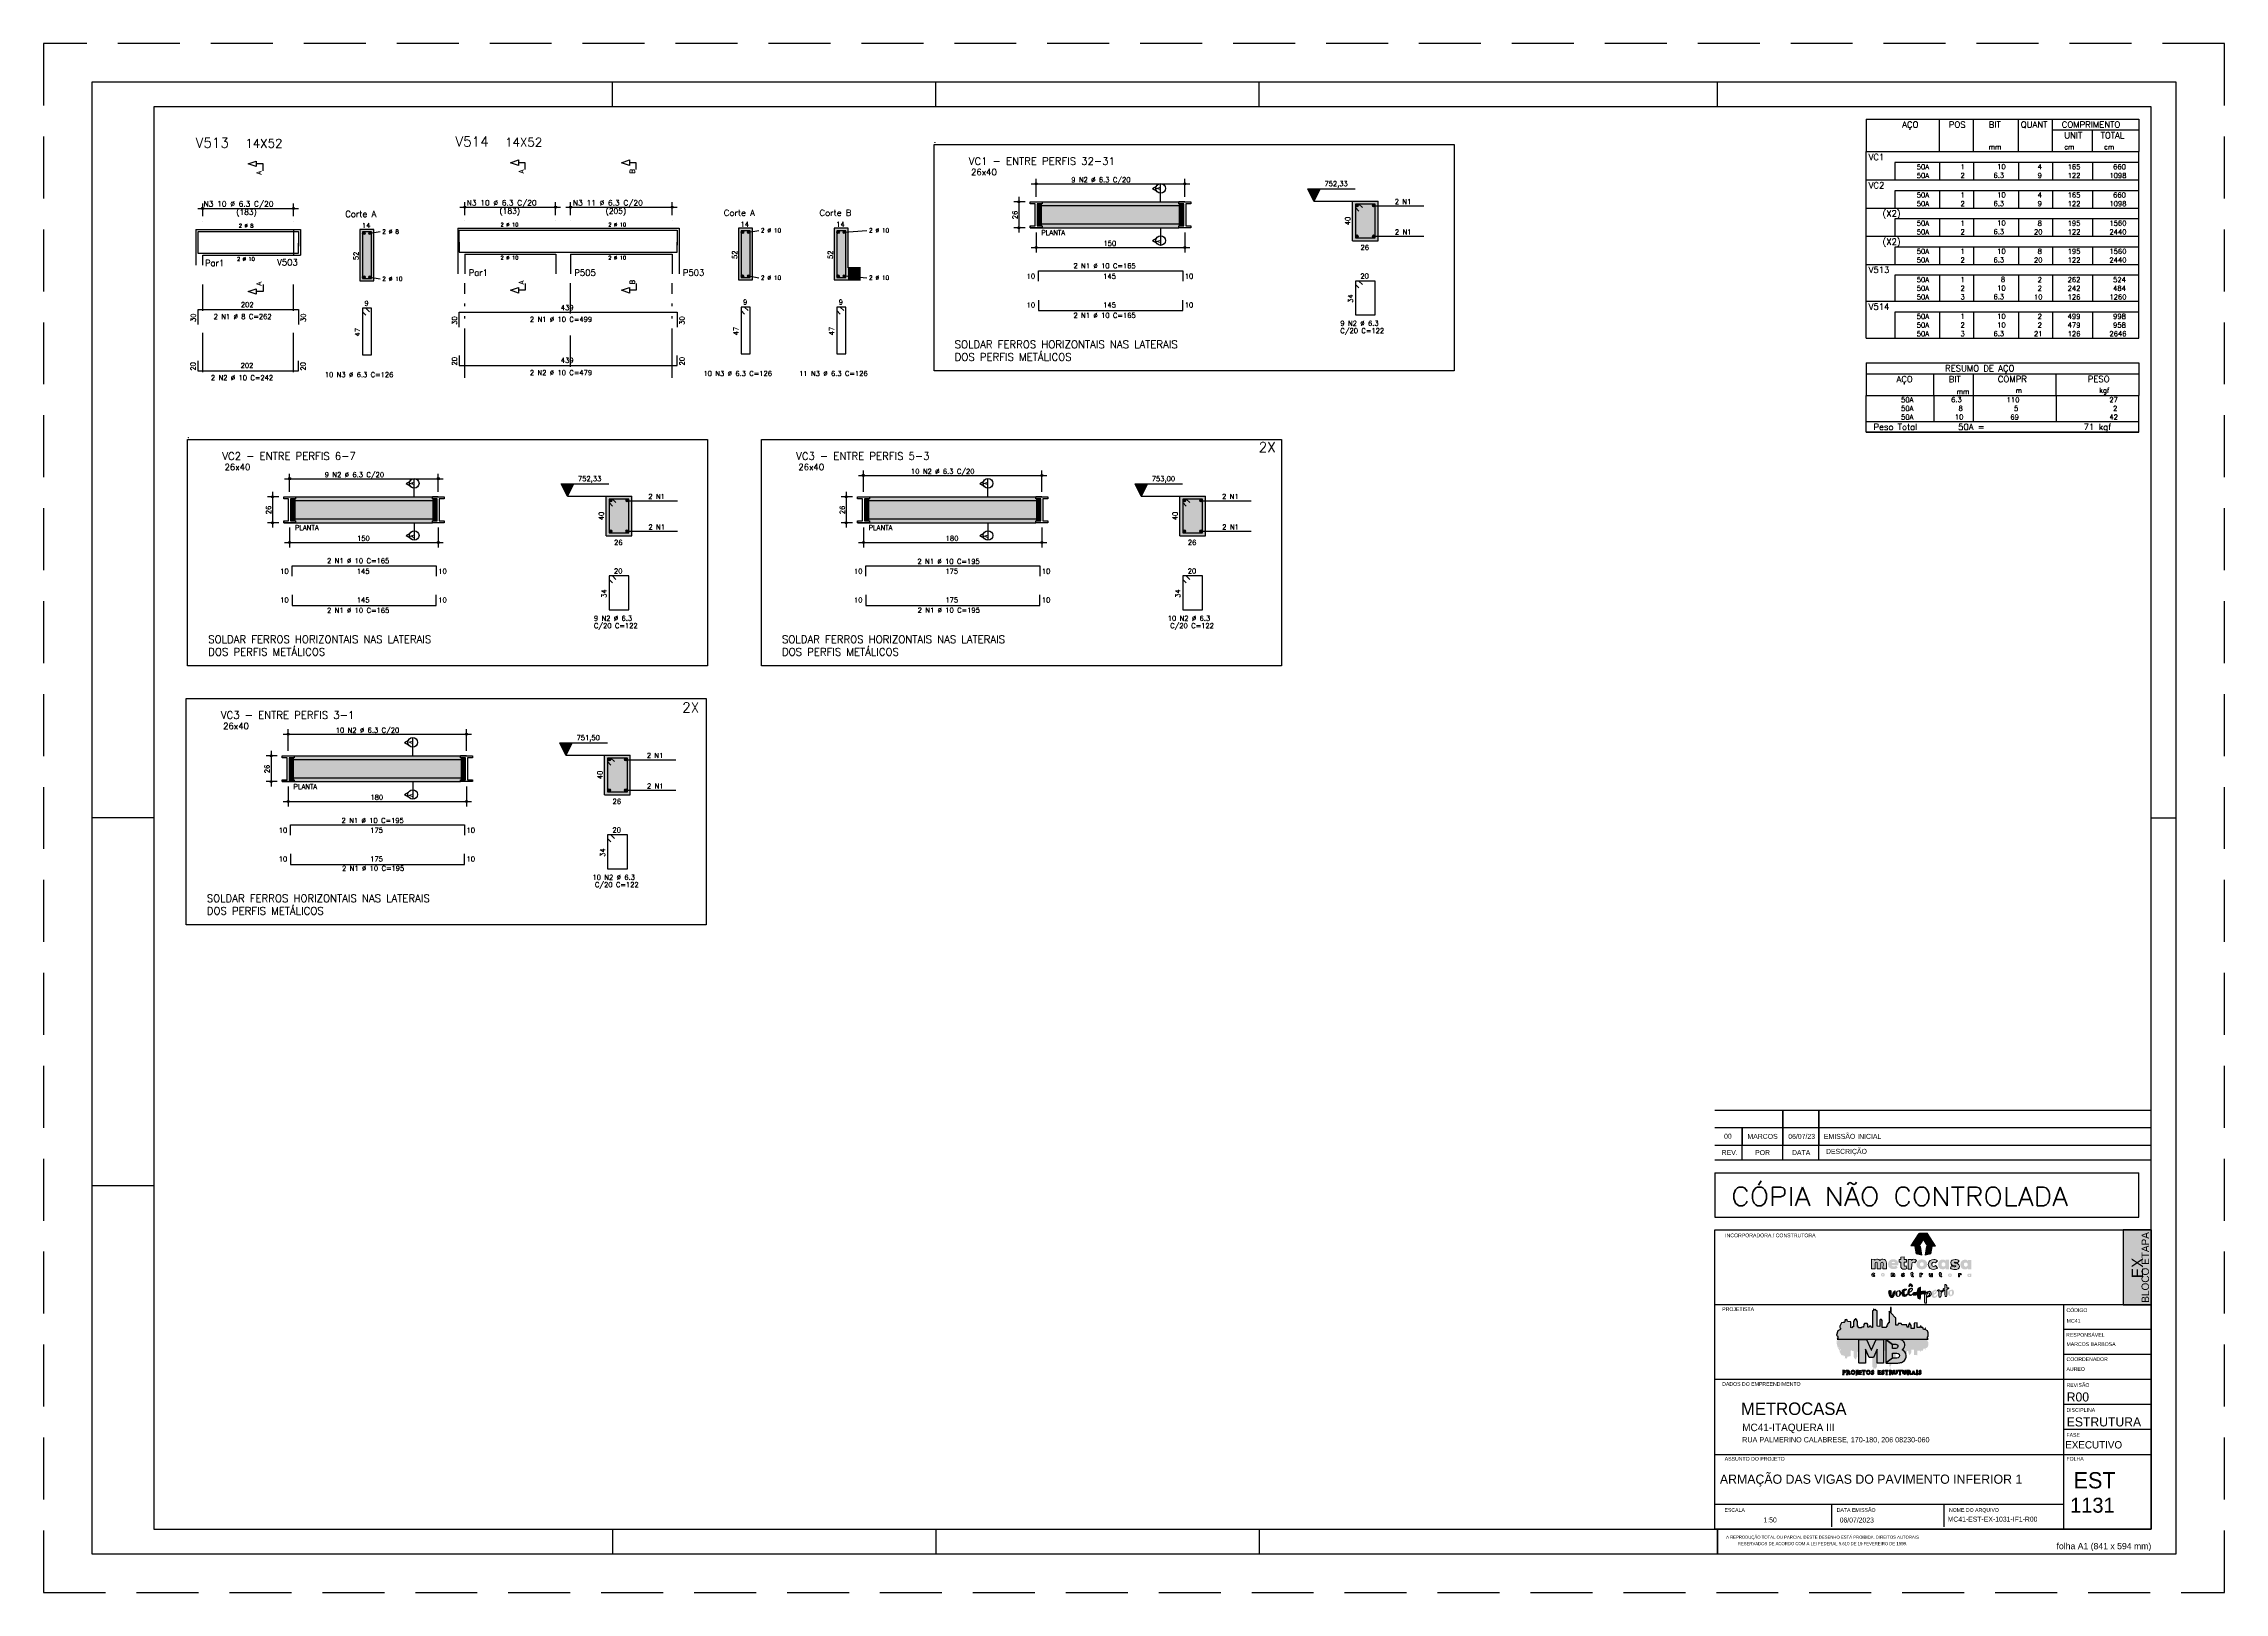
# Model space of a CAD drawing. Extents: x -1.9 to 86, y -1.2 to 61.3.
import ezdxf
from ezdxf.enums import TextEntityAlignment as Align

# ---------------------------------------------------------------- set-up
doc = ezdxf.new("R2010")
doc.units = 0
doc.header["$MEASUREMENT"] = 0
for name, pattern in [('CENTER', [2, 1.25, -0.25, 0.25, -0.25]), ('ESTILO_TQS_0004', [3.3, 2, -0.4, 0.05, -0.4, 0.05, -0.4]), ('HIDDEN', [0.375, 0.25, -0.125])]:
    doc.linetypes.add(name, pattern=pattern)
doc.layers.get('0').update_dxf_attribs({"linetype": 'CONTINUOUS'})
doc.layers.get('Defpoints').update_dxf_attribs({"linetype": 'CONTINUOUS'})
for name, color, linetype in [('_ARQUIVO', 7, 'CONTINUOUS'), ('ARQ-MAR', 2, 'CONTINUOUS'), ('ARQ_CAR', 7, 'CONTINUOUS'), ('ARQ_CAR-TXT', 7, 'CONTINUOUS'), ('ARQ_FOLHA', 7, 'CONTINUOUS'), ('ARQ_TXT-2', 2, 'CONTINUOUS'), ('ARQ_TXT-4', 4, 'CONTINUOUS'), ('ARQ_VISTA 0', 251, 'CONTINUOUS'), ('H7', 1, 'CONTINUOUS'), ('Layer 1', 7, 'CONTINUOUS'), ('PENA_01', 1, 'CONTINUOUS'), ('PENA_02', 2, 'CONTINUOUS'), ('PENA_03', 3, 'CONTINUOUS'), ('PENA_04', 4, 'CONTINUOUS'), ('PENA_05', 5, 'CONTINUOUS'), ('PENA_06', 6, 'CONTINUOUS'), ('PENA_10', 253, 'CONTINUOUS'), ('PSG-NV1-HTC-251', 251, 'CONTINUOUS'), ('PSG-NV2-FLH-SELO', 1, 'CONTINUOUS'), ('ver', 20, 'CONTINUOUS')]:
    doc.layers.add(name, color=color, linetype=linetype)
doc.styles.add('01-MILLEU', font='GOTHIC.TTF')
doc.styles.add('CARIMBO', font='romans.shx', dxfattribs={"height": 30})
doc.styles.add('R300', font='SIMPLEX.SHX', dxfattribs={"width": 1.1, "height": 5.5})
doc.styles.get("Standard").update_dxf_attribs({"font": 'ROMANS.SHX'})
doc.styles.add('TQS_ARIAL', font='arial.ttf')

# ---------------------------------------------------------------- blocks, each defined once
blk = doc.blocks.new('FOLHA A1 - 841 X 594')
at = {"layer": 'ARQ_FOLHA', "color": 1}
for p, q in [((-631, 584), (-631, 594)), ((-500.5, 584), (-500.5, 594)), ((-370, 584), (-370, 594)), ((-185, 584), (-185, 594)), ((-816, 297), (-841, 297)), ((-10, 297), (0, 297)), ((-816, 148.5), (-841, 148.5)), ((-631, 10), (-631, 0)), ((-500.5, 10), (-500.5, 0)), ((-370, 10), (-370, 0)), ((-185, 10), (-185, 0.5)), ((-185, 0.5), (-185, 10)), ((-185, 9.5), (-185, 0)), ((-185, 9.5), (-185, 0)), ((-185, 0), (-185, 9.5))]:
    blk.add_line(p, q, dxfattribs=at)
for points in [[(-841, 0), (0, 0), (0, 594), (-841, 594)], [(-816, 10), (-10, 10), (-10, 584), (-816, 584)]]:
    blk.add_lwpolyline(points, close=True, dxfattribs=at)
at = {"layer": 'Defpoints', "color": 8, "linetype": 'HIDDEN', "ltscale": 100}
blk.add_lwpolyline([(-860.5, 609.5), (-860.5, -15.5), (19.5, -15.5), (19.5, 609.5)], close=True, dxfattribs=at)
at = {"layer": 'ARQ_FOLHA', "insert": (-10, 4.42), "char_height": 2.5, "width": 84.157, "attachment_point": 3, "style": 'TQS_ARIAL'}
blk.add_mtext('\\pxt3;folha A1 (841 x 594 mm)', dxfattribs=at)
at = {"layer": 'PSG-NV1-HTC-251', "insert": (-185, 10), "char_height": 1.25, "width": 84.6052, "attachment_point": 1, "line_spacing_factor": 1.25, "style": 'CARIMBO'}
blk.add_mtext('\\pxqc;{\\fArial Narrow|b0|i0|c0|p34;\\PA REPRODUÇÃO TOTAL OU PARCIAL DESTE DESENHO ESTÁ PROIBIDA. DIREITOS AUTORAIS \\PRESERVADOS DE ACORDO COM A LEI FEDERAL 9.610 DE 19 FEVEREIRO DE 1998.}', dxfattribs=at)
blk = doc.blocks.new('*U23')
blk.add_blockref('FOLHA A1 - 841 X 594', (0, 0))
blk = doc.blocks.new('*U26')
at = {"layer": 'ARQ_CAR-TXT', "true_color": 0x58ba48}
h = blk.add_hatch(color=85, dxfattribs=at)
h.dxf.hatch_style = 1
h.paths.add_polyline_path([(-11.28, 0), (0, 0), (0, 30), (-11.28, 30)])
at = {"layer": 'ARQ_CAR', "color": 5}
blk.add_lwpolyline([(-11.28, 0), (0, 0), (0, 30), (-11.28, 30)], close=True, dxfattribs=at)
at = {"layer": 'ARQ_CAR-TXT', "color": 4, "style": '01-MILLEU'}
blk.add_text('EX', height=4.614, rotation=90, dxfattribs=at).set_placement((-3.26, 10.64))
at = {"layer": 'ARQ_TXT-2', "style": '01-MILLEU'}
blk.add_text('EXECUTIVO', height=2.95, dxfattribs=at).set_placement((-34.5, -57.63))
blk = doc.blocks.new('METROCASA')
at = {"layer": 'Layer 1', "true_color": 0xed1c24}
h = blk.add_hatch(color=240, dxfattribs=at)
h.dxf.hatch_style = 2
h.paths.add_polyline_path([(-1.29, 0.86), (-1.02, -0.59), (0.13, -0.85), (-0.13, 0.85)])
h.paths.add_polyline_path([(2.84, 0.94), (1.22, 3.51), (-0.37, 3.52), (1.27, 0.94)])
h.paths.add_polyline_path([(-2.08, 0.96), (-0.44, 0.95), (0.36, 2.19), (-0.45, 3.48)])
h.paths.add_polyline_path([(0.77, -0.85), (1.92, -0.6), (2.21, 0.84), (1.05, 0.84)])
at = {"layer": 'Layer 1', "true_color": 0x404041}
h = blk.add_hatch(color=250, dxfattribs=at)
h.dxf.hatch_style = 2
edge = h.paths.add_edge_path()
edge.add_spline(control_points=[(-3.66, -4.74), (-3.71, -4.74), (-3.72, -4.72), (-3.72, -4.71), (-3.72, -4.68), (-3.69, -4.68), (-3.66, -4.68), (-3.6, -4.68), (-3.52, -4.7), (-3.48, -4.72), (-3.48, -4.72), (-3.38, -4.57), (-3.38, -4.57), (-3.44, -4.52), (-3.54, -4.48), (-3.65, -4.48), (-3.81, -4.48), (-3.97, -4.54), (-3.97, -4.71), (-3.97, -4.87), (-3.81, -4.92), (-3.68, -4.93), (-3.63, -4.93), (-3.61, -4.94), (-3.61, -4.97), (-3.61, -4.99), (-3.63, -5), (-3.68, -5), (-3.73, -5), (-3.81, -4.99), (-3.92, -4.92), (-3.92, -4.92), (-4, -5.11), (-4, -5.11), (-3.92, -5.16), (-3.79, -5.2), (-3.67, -5.2), (-3.51, -5.2), (-3.36, -5.14), (-3.35, -4.97), (-3.35, -4.79), (-3.52, -4.75), (-3.66, -4.74)], knot_values=[0, 0, 0, 0, 1, 1, 1, 2, 2, 2, 3, 3, 3, 4, 4, 4, 5, 5, 5, 6, 6, 6, 7, 7, 7, 8, 8, 8, 9, 9, 9, 10, 10, 10, 11, 11, 11, 12, 12, 12, 13, 13, 13, 14, 14, 14, 14], degree=3, periodic=0)
edge = h.paths.add_edge_path()
edge.add_spline(control_points=[(-5.55, -4.47), (-5.62, -4.47), (-5.7, -4.5), (-5.76, -4.56), (-5.76, -4.56), (-5.77, -4.49), (-5.77, -4.49), (-5.77, -4.49), (-6, -4.49), (-6, -4.49), (-6, -4.49), (-6, -5.17), (-6, -5.17), (-6, -5.17), (-5.75, -5.17), (-5.75, -5.17), (-5.75, -5.17), (-5.75, -4.81), (-5.75, -4.81), (-5.75, -4.72), (-5.69, -4.68), (-5.63, -4.68), (-5.58, -4.68), (-5.54, -4.71), (-5.54, -4.79), (-5.54, -4.79), (-5.54, -5.17), (-5.54, -5.17), (-5.54, -5.17), (-5.29, -5.17), (-5.29, -5.17), (-5.29, -5.17), (-5.28, -4.79), (-5.28, -4.79), (-5.28, -4.55), (-5.4, -4.48), (-5.55, -4.47)], knot_values=[0, 0, 0, 0, 1, 1, 1, 2, 2, 2, 3, 3, 3, 4, 4, 4, 5, 5, 5, 6, 6, 6, 7, 7, 7, 8, 8, 8, 9, 9, 9, 10, 10, 10, 11, 11, 11, 12, 12, 12, 12], degree=3, periodic=0)
edge = h.paths.add_edge_path()
edge.add_spline(control_points=[(-7.69, -4.46), (-7.89, -4.46), (-8.08, -4.57), (-8.08, -4.82), (-8.08, -5.06), (-7.89, -5.17), (-7.69, -5.17), (-7.5, -5.18), (-7.3, -5.07), (-7.3, -4.82), (-7.3, -4.57), (-7.49, -4.47), (-7.69, -4.46)], knot_values=[0, 0, 0, 0, 1, 1, 1, 2, 2, 2, 3, 3, 3, 4, 4, 4, 4], degree=3, periodic=0)
edge = h.paths.add_edge_path()
edge.add_spline(control_points=[(-7.69, -4.97), (-7.78, -4.97), (-7.83, -4.9), (-7.83, -4.82), (-7.83, -4.74), (-7.78, -4.67), (-7.69, -4.67), (-7.6, -4.67), (-7.55, -4.74), (-7.55, -4.82), (-7.55, -4.9), (-7.61, -4.97), (-7.69, -4.97)], knot_values=[0, 0, 0, 0, 1, 1, 1, 2, 2, 2, 3, 3, 3, 4, 4, 4, 4], degree=3, periodic=0)
edge = h.paths.add_edge_path()
edge.add_spline(control_points=[(-9.57, -4.95), (-9.67, -4.95), (-9.72, -4.88), (-9.72, -4.81), (-9.72, -4.73), (-9.67, -4.66), (-9.57, -4.66), (-9.53, -4.66), (-9.49, -4.67), (-9.46, -4.71), (-9.46, -4.71), (-9.32, -4.56), (-9.32, -4.56), (-9.39, -4.49), (-9.49, -4.45), (-9.59, -4.45), (-9.78, -4.45), (-9.97, -4.56), (-9.97, -4.81), (-9.97, -5.06), (-9.78, -5.16), (-9.59, -5.16), (-9.48, -5.16), (-9.39, -5.12), (-9.3, -5.05), (-9.3, -5.05), (-9.45, -4.9), (-9.45, -4.9), (-9.48, -4.93), (-9.53, -4.95), (-9.57, -4.95)], knot_values=[0, 0, 0, 0, 1, 1, 1, 2, 2, 2, 3, 3, 3, 4, 4, 4, 5, 5, 5, 6, 6, 6, 7, 7, 7, 8, 8, 8, 9, 9, 9, 10, 10, 10, 10], degree=3, periodic=0)
edge = h.paths.add_edge_path()
edge.add_spline(control_points=[(-1.68, -5), (-1.72, -5), (-1.74, -4.98), (-1.74, -4.93), (-1.74, -4.93), (-1.74, -4.71), (-1.74, -4.71), (-1.74, -4.71), (-1.59, -4.71), (-1.59, -4.71), (-1.59, -4.71), (-1.59, -4.52), (-1.59, -4.52), (-1.59, -4.52), (-1.74, -4.52), (-1.74, -4.52), (-1.74, -4.52), (-1.74, -4.32), (-1.74, -4.32), (-1.74, -4.32), (-1.99, -4.34), (-1.99, -4.34), (-1.99, -4.34), (-1.99, -4.51), (-1.99, -4.51), (-1.99, -4.51), (-2.1, -4.51), (-2.1, -4.51), (-2.1, -4.51), (-2.1, -4.71), (-2.1, -4.71), (-2.1, -4.71), (-1.99, -4.71), (-1.99, -4.71), (-1.99, -4.71), (-1.99, -4.93), (-1.99, -4.93), (-2, -5.14), (-1.88, -5.21), (-1.74, -5.21), (-1.67, -5.21), (-1.61, -5.19), (-1.55, -5.16), (-1.55, -5.16), (-1.6, -4.97), (-1.6, -4.97), (-1.62, -4.99), (-1.65, -5), (-1.68, -5)], knot_values=[0, 0, 0, 0, 1, 1, 1, 2, 2, 2, 3, 3, 3, 4, 4, 4, 5, 5, 5, 6, 6, 6, 7, 7, 7, 8, 8, 8, 9, 9, 9, 10, 10, 10, 11, 11, 11, 12, 12, 12, 13, 13, 13, 14, 14, 14, 15, 15, 15, 16, 16, 16, 16], degree=3, periodic=0)
edge = h.paths.add_edge_path()
edge.add_spline(control_points=[(9.78, -4.57), (9.78, -4.57), (9.77, -4.65), (9.77, -4.65), (9.73, -4.59), (9.66, -4.56), (9.57, -4.56), (9.37, -4.56), (9.24, -4.71), (9.24, -4.91), (9.24, -5.11), (9.35, -5.25), (9.55, -5.26), (9.62, -5.27), (9.71, -5.24), (9.77, -5.18), (9.77, -5.18), (9.78, -5.25), (9.78, -5.25), (9.78, -5.25), (10.01, -5.25), (10.01, -5.25), (10.01, -5.25), (10.02, -4.57), (10.02, -4.57), (10.02, -4.57), (9.78, -4.57), (9.78, -4.57)], knot_values=[0, 0, 0, 0, 1, 1, 1, 2, 2, 2, 3, 3, 3, 4, 4, 4, 5, 5, 5, 6, 6, 6, 7, 7, 7, 8, 8, 8, 9, 9, 9, 9], degree=3, periodic=0)
edge = h.paths.add_edge_path()
edge.add_spline(control_points=[(9.62, -5.06), (9.55, -5.06), (9.49, -5), (9.49, -4.91), (9.49, -4.82), (9.55, -4.76), (9.62, -4.76), (9.71, -4.76), (9.76, -4.82), (9.76, -4.91), (9.76, -4.99), (9.71, -5.06), (9.62, -5.06)], knot_values=[0, 0, 0, 0, 1, 1, 1, 2, 2, 2, 3, 3, 3, 4, 4, 4, 4], degree=3, periodic=0)
edge = h.paths.add_edge_path()
edge.add_spline(control_points=[(7.69, -4.64), (7.69, -4.64), (7.68, -4.56), (7.68, -4.56), (7.68, -4.56), (7.45, -4.56), (7.45, -4.56), (7.45, -4.56), (7.45, -5.24), (7.45, -5.24), (7.45, -5.24), (7.7, -5.24), (7.7, -5.24), (7.7, -5.24), (7.7, -4.89), (7.7, -4.89), (7.7, -4.8), (7.76, -4.76), (7.82, -4.76), (7.86, -4.76), (7.89, -4.77), (7.93, -4.8), (7.93, -4.8), (8.04, -4.62), (8.04, -4.62), (7.99, -4.57), (7.93, -4.55), (7.86, -4.55), (7.79, -4.55), (7.73, -4.57), (7.69, -4.64)], knot_values=[0, 0, 0, 0, 1, 1, 1, 2, 2, 2, 3, 3, 3, 4, 4, 4, 5, 5, 5, 6, 6, 6, 7, 7, 7, 8, 8, 8, 9, 9, 9, 10, 10, 10, 10], degree=3, periodic=0)
edge = h.paths.add_edge_path()
edge.add_spline(control_points=[(5.76, -4.54), (5.56, -4.54), (5.37, -4.64), (5.37, -4.89), (5.37, -5.14), (5.56, -5.24), (5.75, -5.25), (5.95, -5.25), (6.14, -5.14), (6.14, -4.89), (6.15, -4.65), (5.96, -4.54), (5.76, -4.54)], knot_values=[0, 0, 0, 0, 1, 1, 1, 2, 2, 2, 3, 3, 3, 4, 4, 4, 4], degree=3, periodic=0)
edge = h.paths.add_edge_path()
edge.add_spline(control_points=[(5.76, -5.04), (5.67, -5.04), (5.62, -4.97), (5.62, -4.89), (5.62, -4.81), (5.67, -4.74), (5.76, -4.74), (5.85, -4.74), (5.9, -4.81), (5.9, -4.89), (5.9, -4.97), (5.84, -5.04), (5.76, -5.04)], knot_values=[0, 0, 0, 0, 1, 1, 1, 2, 2, 2, 3, 3, 3, 4, 4, 4, 4], degree=3, periodic=0)
edge = h.paths.add_edge_path()
edge.add_spline(control_points=[(4, -5.03), (3.96, -5.03), (3.94, -5.01), (3.93, -4.96), (3.93, -4.96), (3.94, -4.74), (3.94, -4.74), (3.94, -4.74), (4.09, -4.74), (4.09, -4.74), (4.09, -4.74), (4.09, -4.55), (4.09, -4.55), (4.09, -4.55), (3.94, -4.55), (3.94, -4.55), (3.94, -4.55), (3.94, -4.35), (3.94, -4.35), (3.94, -4.35), (3.69, -4.38), (3.69, -4.38), (3.69, -4.38), (3.69, -4.54), (3.69, -4.54), (3.69, -4.54), (3.58, -4.54), (3.58, -4.54), (3.58, -4.54), (3.58, -4.74), (3.58, -4.74), (3.58, -4.74), (3.69, -4.74), (3.69, -4.74), (3.69, -4.74), (3.68, -4.96), (3.68, -4.96), (3.68, -5.17), (3.8, -5.24), (3.93, -5.24), (4, -5.24), (4.07, -5.22), (4.13, -5.19), (4.13, -5.19), (4.08, -5), (4.08, -5), (4.05, -5.02), (4.03, -5.03), (4, -5.03)], knot_values=[0, 0, 0, 0, 1, 1, 1, 2, 2, 2, 3, 3, 3, 4, 4, 4, 5, 5, 5, 6, 6, 6, 7, 7, 7, 8, 8, 8, 9, 9, 9, 10, 10, 10, 11, 11, 11, 12, 12, 12, 13, 13, 13, 14, 14, 14, 15, 15, 15, 16, 16, 16, 16], degree=3, periodic=0)
edge = h.paths.add_edge_path()
edge.add_spline(control_points=[(2.03, -4.89), (2.03, -4.98), (1.97, -5.02), (1.91, -5.02), (1.87, -5.02), (1.82, -4.99), (1.82, -4.9), (1.82, -4.9), (1.82, -4.53), (1.82, -4.53), (1.82, -4.53), (1.57, -4.53), (1.57, -4.53), (1.57, -4.53), (1.57, -4.9), (1.57, -4.9), (1.57, -5.15), (1.69, -5.22), (1.83, -5.22), (1.9, -5.23), (1.99, -5.2), (2.05, -5.14), (2.05, -5.14), (2.06, -5.21), (2.06, -5.21), (2.06, -5.21), (2.28, -5.21), (2.28, -5.21), (2.28, -5.21), (2.28, -4.53), (2.28, -4.53), (2.28, -4.53), (2.03, -4.53), (2.03, -4.53), (2.03, -4.53), (2.03, -4.89), (2.03, -4.89)], knot_values=[0, 0, 0, 0, 1, 1, 1, 2, 2, 2, 3, 3, 3, 4, 4, 4, 5, 5, 5, 6, 6, 6, 7, 7, 7, 8, 8, 8, 9, 9, 9, 10, 10, 10, 11, 11, 11, 12, 12, 12, 12], degree=3, periodic=0)
edge = h.paths.add_edge_path()
edge.add_spline(control_points=[(-0.02, -4.59), (-0.02, -4.59), (-0.04, -4.52), (-0.04, -4.52), (-0.04, -4.52), (-0.26, -4.52), (-0.26, -4.52), (-0.26, -4.52), (-0.27, -5.2), (-0.27, -5.2), (-0.27, -5.2), (-0.02, -5.2), (-0.02, -5.2), (-0.02, -5.2), (-0.01, -4.85), (-0.01, -4.85), (-0.01, -4.76), (0.04, -4.72), (0.1, -4.72), (0.15, -4.72), (0.18, -4.73), (0.22, -4.76), (0.22, -4.76), (0.32, -4.58), (0.32, -4.58), (0.28, -4.53), (0.21, -4.51), (0.14, -4.5), (0.08, -4.5), (0.01, -4.53), (-0.02, -4.59)], knot_values=[0, 0, 0, 0, 1, 1, 1, 2, 2, 2, 3, 3, 3, 4, 4, 4, 5, 5, 5, 6, 6, 6, 7, 7, 7, 8, 8, 8, 9, 9, 9, 10, 10, 10, 10], degree=3, periodic=0)
at = {"layer": 'Layer 1', "true_color": 0xed1c24}
h = blk.add_hatch(color=240, dxfattribs=at)
h.dxf.hatch_style = 2
edge = h.paths.add_edge_path()
edge.add_spline(control_points=[(-1.94, -1.96), (-1.94, -1.96), (-1.98, -1.76), (-1.98, -1.76), (-1.98, -1.76), (-2.62, -1.75), (-2.62, -1.75), (-2.62, -1.75), (-2.63, -3.66), (-2.63, -3.66), (-2.63, -3.66), (-1.92, -3.66), (-1.92, -3.66), (-1.92, -3.66), (-1.91, -2.67), (-1.91, -2.67), (-1.91, -2.42), (-1.76, -2.31), (-1.58, -2.31), (-1.46, -2.31), (-1.38, -2.34), (-1.26, -2.43), (-1.26, -2.43), (-0.98, -1.92), (-0.98, -1.92), (-1.1, -1.79), (-1.28, -1.71), (-1.48, -1.71), (-1.66, -1.71), (-1.84, -1.79), (-1.94, -1.96)], knot_values=[0, 0, 0, 0, 1, 1, 1, 2, 2, 2, 3, 3, 3, 4, 4, 4, 5, 5, 5, 6, 6, 6, 7, 7, 7, 8, 8, 8, 9, 9, 9, 10, 10, 10, 10], degree=3, periodic=0)
edge = h.paths.add_edge_path()
edge.add_spline(control_points=[(-5.6, -1.69), (-6.11, -1.69), (-6.66, -1.99), (-6.66, -2.69), (-6.67, -3.38), (-6.16, -3.68), (-5.56, -3.68), (-5.23, -3.68), (-4.92, -3.58), (-4.69, -3.37), (-4.69, -3.37), (-5.04, -2.98), (-5.04, -2.98), (-5.16, -3.07), (-5.32, -3.13), (-5.53, -3.13), (-5.68, -3.13), (-5.9, -3.06), (-5.95, -2.89), (-5.95, -2.89), (-4.62, -2.89), (-4.62, -2.89), (-4.45, -2.14), (-4.92, -1.69), (-5.6, -1.69)], knot_values=[0, 0, 0, 0, 1, 1, 1, 2, 2, 2, 3, 3, 3, 4, 4, 4, 5, 5, 5, 6, 6, 6, 7, 7, 7, 8, 8, 8, 8], degree=3, periodic=0)
edge = h.paths.add_edge_path()
edge.add_spline(control_points=[(-5.94, -2.43), (-5.89, -2.12), (-5.27, -2.13), (-5.25, -2.43), (-5.25, -2.43), (-5.94, -2.43), (-5.94, -2.43)], knot_values=[0, 0, 0, 0, 1, 1, 1, 2, 2, 2, 2], degree=3, periodic=0)
edge = h.paths.add_edge_path()
edge.add_spline(control_points=[(4.86, -2), (4.76, -1.84), (4.58, -1.75), (4.31, -1.75), (3.75, -1.74), (3.38, -2.17), (3.38, -2.74), (3.37, -3.29), (3.68, -3.69), (4.24, -3.73), (4.45, -3.74), (4.71, -3.67), (4.87, -3.49), (4.87, -3.49), (4.9, -3.7), (4.9, -3.7), (4.9, -3.7), (5.56, -3.7), (5.56, -3.7), (5.56, -3.7), (5.57, -1.8), (5.57, -1.8), (5.57, -1.8), (4.9, -1.79), (4.9, -1.79), (4.9, -1.79), (4.86, -2), (4.86, -2)], knot_values=[0, 0, 0, 0, 1, 1, 1, 2, 2, 2, 3, 3, 3, 4, 4, 4, 5, 5, 5, 6, 6, 6, 7, 7, 7, 8, 8, 8, 9, 9, 9, 9], degree=3, periodic=0)
edge = h.paths.add_edge_path()
edge.add_spline(control_points=[(4.46, -3.16), (4.25, -3.16), (4.08, -3.01), (4.08, -2.74), (4.08, -2.47), (4.25, -2.32), (4.47, -2.32), (4.72, -2.32), (4.86, -2.49), (4.86, -2.74), (4.86, -2.97), (4.7, -3.16), (4.46, -3.16)], knot_values=[0, 0, 0, 0, 1, 1, 1, 2, 2, 2, 3, 3, 3, 4, 4, 4, 4], degree=3, periodic=0)
edge = h.paths.add_edge_path()
edge.add_spline(control_points=[(-7.68, -1.68), (-7.94, -1.68), (-8.15, -1.76), (-8.31, -1.95), (-8.4, -1.77), (-8.59, -1.69), (-8.78, -1.68), (-8.98, -1.68), (-9.19, -1.76), (-9.31, -1.92), (-9.31, -1.92), (-9.36, -1.72), (-9.36, -1.72), (-9.36, -1.72), (-9.95, -1.71), (-9.95, -1.71), (-9.95, -1.71), (-9.96, -3.62), (-9.96, -3.62), (-9.96, -3.62), (-9.26, -3.62), (-9.26, -3.62), (-9.26, -3.62), (-9.25, -2.58), (-9.25, -2.58), (-9.25, -2.37), (-9.12, -2.27), (-9, -2.27), (-8.87, -2.27), (-8.8, -2.35), (-8.8, -2.57), (-8.8, -2.57), (-8.81, -3.62), (-8.81, -3.62), (-8.81, -3.62), (-8.11, -3.63), (-8.11, -3.63), (-8.11, -3.63), (-8.1, -2.58), (-8.1, -2.58), (-8.1, -2.37), (-7.98, -2.29), (-7.86, -2.29), (-7.75, -2.29), (-7.66, -2.37), (-7.66, -2.57), (-7.66, -2.57), (-7.67, -3.63), (-7.67, -3.63), (-7.67, -3.63), (-6.96, -3.63), (-6.96, -3.63), (-6.96, -3.63), (-6.95, -2.57), (-6.95, -2.57), (-6.95, -1.94), (-7.26, -1.68), (-7.68, -1.68)], knot_values=[0, 0, 0, 0, 1, 1, 1, 2, 2, 2, 3, 3, 3, 4, 4, 4, 5, 5, 5, 6, 6, 6, 7, 7, 7, 8, 8, 8, 9, 9, 9, 10, 10, 10, 11, 11, 11, 12, 12, 12, 13, 13, 13, 14, 14, 14, 15, 15, 15, 16, 16, 16, 17, 17, 17, 18, 18, 18, 19, 19, 19, 19], degree=3, periodic=0)
edge = h.paths.add_edge_path()
edge.add_spline(control_points=[(-3.23, -3.11), (-3.34, -3.11), (-3.41, -3.06), (-3.42, -2.93), (-3.42, -2.93), (-3.41, -2.3), (-3.41, -2.3), (-3.41, -2.3), (-2.98, -2.3), (-2.98, -2.3), (-2.98, -2.3), (-2.98, -1.76), (-2.98, -1.76), (-2.98, -1.76), (-3.41, -1.76), (-3.41, -1.76), (-3.41, -1.76), (-3.4, -1.21), (-3.4, -1.21), (-3.4, -1.21), (-4.11, -1.28), (-4.11, -1.28), (-4.11, -1.28), (-4.11, -1.76), (-4.11, -1.76), (-4.11, -1.76), (-4.42, -1.75), (-4.42, -1.75), (-4.42, -1.75), (-4.42, -2.3), (-4.42, -2.3), (-4.42, -2.3), (-4.11, -2.3), (-4.11, -2.3), (-4.11, -2.3), (-4.12, -2.92), (-4.12, -2.92), (-4.13, -3.52), (-3.79, -3.69), (-3.42, -3.7), (-3.22, -3.7), (-3.03, -3.66), (-2.87, -3.57), (-2.87, -3.57), (-3.02, -3.05), (-3.02, -3.05), (-3.08, -3.09), (-3.16, -3.11), (-3.23, -3.11)], knot_values=[0, 0, 0, 0, 1, 1, 1, 2, 2, 2, 3, 3, 3, 4, 4, 4, 5, 5, 5, 6, 6, 6, 7, 7, 7, 8, 8, 8, 9, 9, 9, 10, 10, 10, 11, 11, 11, 12, 12, 12, 13, 13, 13, 14, 14, 14, 15, 15, 15, 16, 16, 16, 16], degree=3, periodic=0)
edge = h.paths.add_edge_path()
edge.add_spline(control_points=[(2.53, -3.13), (2.26, -3.13), (2.12, -2.94), (2.12, -2.74), (2.12, -2.5), (2.27, -2.3), (2.54, -2.3), (2.66, -2.3), (2.77, -2.35), (2.86, -2.44), (2.86, -2.44), (3.24, -2.04), (3.24, -2.04), (3.04, -1.84), (2.77, -1.74), (2.5, -1.74), (1.96, -1.73), (1.43, -2.04), (1.42, -2.73), (1.42, -3.44), (1.94, -3.72), (2.5, -3.72), (2.78, -3.72), (3.06, -3.6), (3.28, -3.4), (3.28, -3.4), (2.88, -2.98), (2.88, -2.98), (2.79, -3.08), (2.66, -3.13), (2.53, -3.13)], knot_values=[0, 0, 0, 0, 1, 1, 1, 2, 2, 2, 3, 3, 3, 4, 4, 4, 5, 5, 5, 6, 6, 6, 7, 7, 7, 8, 8, 8, 9, 9, 9, 10, 10, 10, 10], degree=3, periodic=0)
edge = h.paths.add_edge_path()
edge.add_spline(control_points=[(9.37, -1.82), (9.37, -1.82), (9.33, -2.02), (9.33, -2.02), (9.23, -1.87), (9.04, -1.77), (8.77, -1.77), (8.22, -1.77), (7.85, -2.2), (7.84, -2.76), (7.84, -3.31), (8.15, -3.71), (8.71, -3.75), (8.92, -3.76), (9.17, -3.7), (9.34, -3.51), (9.34, -3.51), (9.37, -3.72), (9.37, -3.72), (9.37, -3.72), (10.02, -3.72), (10.02, -3.72), (10.02, -3.72), (10.03, -1.82), (10.03, -1.82), (10.03, -1.82), (9.37, -1.82), (9.37, -1.82)], knot_values=[0, 0, 0, 0, 1, 1, 1, 2, 2, 2, 3, 3, 3, 4, 4, 4, 5, 5, 5, 6, 6, 6, 7, 7, 7, 8, 8, 8, 9, 9, 9, 9], degree=3, periodic=0)
edge = h.paths.add_edge_path()
edge.add_spline(control_points=[(8.93, -3.18), (8.71, -3.18), (8.55, -3.03), (8.55, -2.76), (8.55, -2.5), (8.72, -2.34), (8.93, -2.35), (9.18, -2.35), (9.32, -2.51), (9.32, -2.77), (9.32, -2.99), (9.17, -3.18), (8.93, -3.18)], knot_values=[0, 0, 0, 0, 1, 1, 1, 2, 2, 2, 3, 3, 3, 4, 4, 4, 4], degree=3, periodic=0)
edge = h.paths.add_edge_path()
edge.add_spline(control_points=[(6.78, -2.48), (6.66, -2.48), (6.63, -2.42), (6.63, -2.39), (6.63, -2.32), (6.7, -2.29), (6.8, -2.3), (6.96, -2.29), (7.18, -2.35), (7.28, -2.41), (7.28, -2.41), (7.58, -1.99), (7.58, -1.99), (7.4, -1.85), (7.12, -1.76), (6.81, -1.76), (6.36, -1.75), (5.93, -1.92), (5.93, -2.38), (5.92, -2.84), (6.37, -2.99), (6.74, -3), (6.88, -3.02), (6.94, -3.05), (6.94, -3.11), (6.94, -3.17), (6.87, -3.2), (6.75, -3.2), (6.59, -3.19), (6.36, -3.18), (6.07, -2.98), (6.07, -2.98), (5.84, -3.5), (5.84, -3.5), (6.05, -3.66), (6.43, -3.75), (6.76, -3.76), (7.22, -3.76), (7.65, -3.58), (7.65, -3.11), (7.65, -2.61), (7.17, -2.49), (6.78, -2.48)], knot_values=[0, 0, 0, 0, 1, 1, 1, 2, 2, 2, 3, 3, 3, 4, 4, 4, 5, 5, 5, 6, 6, 6, 7, 7, 7, 8, 8, 8, 9, 9, 9, 10, 10, 10, 11, 11, 11, 12, 12, 12, 13, 13, 13, 14, 14, 14, 14], degree=3, periodic=0)
edge = h.paths.add_edge_path()
edge.add_spline(control_points=[(0.13, -1.72), (-0.42, -1.72), (-0.95, -2.01), (-0.96, -2.72), (-0.96, -3.41), (-0.42, -3.71), (0.12, -3.72), (0.66, -3.72), (1.21, -3.42), (1.22, -2.73), (1.22, -2.03), (0.7, -1.73), (0.13, -1.72)], knot_values=[0, 0, 0, 0, 1, 1, 1, 2, 2, 2, 3, 3, 3, 4, 4, 4, 4], degree=3, periodic=0)
edge = h.paths.add_edge_path()
edge.add_spline(control_points=[(0.13, -3.13), (-0.12, -3.13), (-0.27, -2.94), (-0.26, -2.72), (-0.26, -2.5), (-0.12, -2.3), (0.13, -2.31), (0.38, -2.31), (0.52, -2.5), (0.52, -2.72), (0.52, -2.96), (0.37, -3.14), (0.13, -3.13)], knot_values=[0, 0, 0, 0, 1, 1, 1, 2, 2, 2, 3, 3, 3, 4, 4, 4, 4], degree=3, periodic=0)
at = {"layer": 'Layer 1', "true_color": 0x404041}
h = blk.add_hatch(color=250, dxfattribs=at)
h.dxf.hatch_style = 2
edge = h.paths.add_edge_path()
edge.add_spline(control_points=[(-2.43, -7.17), (-2.4, -7.16), (-2.38, -7.15), (-2.36, -7.14), (-2.33, -7.13), (-2.31, -7.11), (-2.3, -7.09), (-2.28, -7.07), (-2.26, -7.04), (-2.24, -7.01), (-2.22, -6.98), (-2.2, -6.95), (-2.17, -6.92), (-2.15, -6.93), (-2.11, -6.95), (-2.08, -6.98), (-2.05, -7.01), (-2.01, -7.04), (-1.98, -7.06), (-1.94, -7.09), (-1.9, -7.11), (-1.87, -7.13), (-1.84, -7.14), (-1.81, -7.14), (-1.78, -7.12), (-1.75, -7.1), (-1.75, -7.07), (-1.76, -7.02), (-1.78, -6.98), (-1.8, -6.94), (-1.84, -6.89), (-1.87, -6.84), (-1.91, -6.8), (-1.96, -6.76), (-2, -6.72), (-2.04, -6.69), (-2.07, -6.68), (-2.11, -6.66), (-2.15, -6.65), (-2.18, -6.64), (-2.21, -6.64), (-2.24, -6.64), (-2.26, -6.65), (-2.29, -6.66), (-2.31, -6.68), (-2.33, -6.71), (-2.35, -6.73), (-2.36, -6.77), (-2.38, -6.82), (-2.4, -6.84), (-2.41, -6.87), (-2.43, -6.91), (-2.44, -6.95), (-2.46, -6.99), (-2.47, -7.03), (-2.48, -7.07), (-2.48, -7.11), (-2.48, -7.14), (-2.47, -7.16), (-2.46, -7.18), (-2.43, -7.17)], knot_values=[0, 0, 0, 0, 1, 1, 1, 2, 2, 2, 3, 3, 3, 4, 4, 4, 5, 5, 5, 6, 6, 6, 7, 7, 7, 8, 8, 8, 9, 9, 9, 10, 10, 10, 11, 11, 11, 12, 12, 12, 13, 13, 13, 14, 14, 14, 15, 15, 15, 16, 16, 16, 17, 17, 17, 18, 18, 18, 19, 19, 19, 20, 20, 20, 20], degree=3, periodic=0)
edge = h.paths.add_edge_path()
edge.add_spline(control_points=[(-5.26, -8.04), (-5.28, -8.03), (-5.33, -8.05), (-5.4, -8.1), (-5.49, -8.17), (-5.55, -8.25), (-5.6, -8.35), (-5.65, -8.45), (-5.69, -8.55), (-5.71, -8.65), (-5.74, -8.76), (-5.76, -8.85), (-5.77, -8.93), (-5.78, -9.02), (-5.8, -9.07), (-5.81, -9.1), (-5.83, -9.13), (-5.85, -9.12), (-5.88, -9.08), (-5.91, -9.04), (-5.94, -8.98), (-5.97, -8.89), (-6, -8.8), (-6.02, -8.7), (-6.04, -8.57), (-6.05, -8.44), (-6.05, -8.3), (-6.03, -8.14), (-6.03, -8.11), (-6.04, -8.08), (-6.06, -8.06), (-6.09, -8.03), (-6.12, -8.01), (-6.16, -8), (-6.2, -7.98), (-6.25, -7.98), (-6.3, -7.98), (-6.35, -7.99), (-6.4, -8), (-6.45, -8.03), (-6.48, -8.05), (-6.5, -8.08), (-6.52, -8.13), (-6.53, -8.18), (-6.53, -8.24), (-6.53, -8.31), (-6.53, -8.38), (-6.52, -8.45), (-6.5, -8.52), (-6.49, -8.6), (-6.47, -8.67), (-6.45, -8.74), (-6.43, -8.81), (-6.41, -8.87), (-6.39, -8.93), (-6.36, -8.98), (-6.34, -9.03), (-6.32, -9.05), (-6.29, -9.1), (-6.26, -9.14), (-6.23, -9.18), (-6.19, -9.23), (-6.16, -9.27), (-6.11, -9.3), (-6.07, -9.34), (-6.02, -9.36), (-5.96, -9.37), (-5.9, -9.38), (-5.83, -9.38), (-5.75, -9.35), (-5.71, -9.34), (-5.67, -9.31), (-5.63, -9.25), (-5.58, -9.19), (-5.54, -9.12), (-5.51, -9.05), (-5.47, -8.98), (-5.44, -8.9), (-5.41, -8.82), (-5.38, -8.74), (-5.36, -8.67), (-5.34, -8.61), (-5.32, -8.53), (-5.29, -8.44), (-5.27, -8.36), (-5.25, -8.27), (-5.23, -8.2), (-5.23, -8.15), (-5.22, -8.09), (-5.23, -8.06), (-5.26, -8.04)], knot_values=[0, 0, 0, 0, 1, 1, 1, 2, 2, 2, 3, 3, 3, 4, 4, 4, 5, 5, 5, 6, 6, 6, 7, 7, 7, 8, 8, 8, 9, 9, 9, 10, 10, 10, 11, 11, 11, 12, 12, 12, 13, 13, 13, 14, 14, 14, 15, 15, 15, 16, 16, 16, 17, 17, 17, 18, 18, 18, 19, 19, 19, 20, 20, 20, 21, 21, 21, 22, 22, 22, 23, 23, 23, 24, 24, 24, 25, 25, 25, 26, 26, 26, 27, 27, 27, 28, 28, 28, 29, 29, 29, 30, 30, 30, 30], degree=3, periodic=0)
edge = h.paths.add_edge_path()
edge.add_spline(control_points=[(-1.57, -8.39), (-1.57, -8.35), (-1.58, -8.33), (-1.6, -8.33), (-1.62, -8.34), (-1.64, -8.36), (-1.66, -8.39), (-1.68, -8.43), (-1.71, -8.47), (-1.75, -8.52), (-1.78, -8.56), (-1.82, -8.61), (-1.87, -8.65), (-1.92, -8.7), (-1.99, -8.73), (-2.07, -8.75), (-2.11, -8.76), (-2.14, -8.76), (-2.17, -8.75), (-2.19, -8.74), (-2.22, -8.73), (-2.24, -8.72), (-2.26, -8.7), (-2.27, -8.68), (-2.28, -8.66), (-2.3, -8.64), (-2.31, -8.61), (-2.31, -8.59), (-2.33, -8.53), (-2.34, -8.45), (-2.33, -8.37), (-2.27, -8.37), (-2.2, -8.36), (-2.14, -8.33), (-2.08, -8.31), (-2.02, -8.28), (-1.96, -8.23), (-1.89, -8.19), (-1.83, -8.12), (-1.77, -8.03), (-1.71, -7.95), (-1.68, -7.87), (-1.66, -7.8), (-1.65, -7.72), (-1.65, -7.65), (-1.67, -7.59), (-1.69, -7.53), (-1.72, -7.48), (-1.77, -7.45), (-1.81, -7.41), (-1.87, -7.39), (-1.93, -7.39), (-2, -7.4), (-2.06, -7.41), (-2.13, -7.43), (-2.2, -7.44), (-2.26, -7.47), (-2.32, -7.5), (-2.38, -7.53), (-2.44, -7.57), (-2.49, -7.62), (-2.54, -7.67), (-2.58, -7.72), (-2.62, -7.78), (-2.66, -7.87), (-2.7, -7.94), (-2.72, -8.02), (-2.74, -8.1), (-2.75, -8.16), (-2.76, -8.22), (-2.77, -8.29), (-2.77, -8.36), (-2.76, -8.42), (-2.75, -8.52), (-2.72, -8.62), (-2.68, -8.71), (-2.65, -8.78), (-2.6, -8.86), (-2.54, -8.92), (-2.47, -8.99), (-2.39, -9.03), (-2.28, -9.05), (-2.17, -9.07), (-2.07, -9.07), (-1.98, -9.04), (-1.9, -9.01), (-1.83, -8.97), (-1.78, -8.91), (-1.72, -8.86), (-1.68, -8.8), (-1.64, -8.73), (-1.61, -8.66), (-1.59, -8.6), (-1.58, -8.54), (-1.57, -8.48), (-1.56, -8.43), (-1.57, -8.39)], knot_values=[0, 0, 0, 0, 1, 1, 1, 2, 2, 2, 3, 3, 3, 4, 4, 4, 5, 5, 5, 6, 6, 6, 7, 7, 7, 8, 8, 8, 9, 9, 9, 10, 10, 10, 11, 11, 11, 12, 12, 12, 13, 13, 13, 14, 14, 14, 15, 15, 15, 16, 16, 16, 17, 17, 17, 18, 18, 18, 19, 19, 19, 20, 20, 20, 21, 21, 21, 22, 22, 22, 23, 23, 23, 24, 24, 24, 25, 25, 25, 26, 26, 26, 27, 27, 27, 28, 28, 28, 29, 29, 29, 30, 30, 30, 31, 31, 31, 32, 32, 32, 32], degree=3, periodic=0)
edge = h.paths.add_edge_path()
edge.add_spline(control_points=[(-2.31, -8.07), (-2.31, -8.04), (-2.3, -8.01), (-2.29, -7.98), (-2.27, -7.95), (-2.25, -7.9), (-2.23, -7.85), (-2.2, -7.81), (-2.17, -7.77), (-2.14, -7.75), (-2.1, -7.72), (-2.07, -7.7), (-2.03, -7.69), (-1.99, -7.67), (-1.95, -7.66), (-1.91, -7.65), (-1.9, -7.67), (-1.91, -7.7), (-1.91, -7.72), (-1.92, -7.75), (-1.93, -7.78), (-1.94, -7.81), (-1.95, -7.85), (-1.97, -7.89), (-2.01, -7.94), (-2.04, -7.99), (-2.07, -8.02), (-2.11, -8.05), (-2.15, -8.07), (-2.18, -8.09), (-2.21, -8.1), (-2.25, -8.11), (-2.29, -8.12), (-2.32, -8.13), (-2.32, -8.11), (-2.32, -8.09), (-2.31, -8.07)], knot_values=[0, 0, 0, 0, 1, 1, 1, 2, 2, 2, 3, 3, 3, 4, 4, 4, 5, 5, 5, 6, 6, 6, 7, 7, 7, 8, 8, 8, 9, 9, 9, 10, 10, 10, 11, 11, 11, 12, 12, 12, 12], degree=3, periodic=0)
edge = h.paths.add_edge_path()
edge.add_spline(control_points=[(-4.11, -8.09), (-4.16, -8), (-4.24, -7.93), (-4.34, -7.88), (-4.36, -7.87), (-4.38, -7.87), (-4.39, -7.87), (-4.4, -7.88), (-4.41, -7.89), (-4.43, -7.9), (-4.45, -7.92), (-4.48, -7.93), (-4.52, -7.95), (-4.57, -7.97), (-4.64, -7.99), (-4.74, -8), (-4.84, -8.02), (-4.93, -8.06), (-5, -8.14), (-5.07, -8.21), (-5.12, -8.29), (-5.15, -8.39), (-5.18, -8.48), (-5.2, -8.59), (-5.19, -8.69), (-5.18, -8.8), (-5.16, -8.89), (-5.11, -8.98), (-5.06, -9.06), (-5, -9.13), (-4.91, -9.18), (-4.82, -9.23), (-4.72, -9.25), (-4.59, -9.24), (-4.49, -9.22), (-4.4, -9.19), (-4.32, -9.13), (-4.24, -9.07), (-4.18, -9), (-4.12, -8.92), (-4.07, -8.84), (-4.03, -8.75), (-4.01, -8.65), (-3.99, -8.55), (-3.99, -8.45), (-4, -8.36), (-4.02, -8.26), (-4.05, -8.17), (-4.11, -8.09)], knot_values=[0, 0, 0, 0, 1, 1, 1, 2, 2, 2, 3, 3, 3, 4, 4, 4, 5, 5, 5, 6, 6, 6, 7, 7, 7, 8, 8, 8, 9, 9, 9, 10, 10, 10, 11, 11, 11, 12, 12, 12, 13, 13, 13, 14, 14, 14, 15, 15, 15, 16, 16, 16, 16], degree=3, periodic=0)
edge = h.paths.add_edge_path()
edge.add_spline(control_points=[(-4.4, -8.7), (-4.42, -8.76), (-4.44, -8.82), (-4.46, -8.88), (-4.48, -8.94), (-4.51, -8.98), (-4.54, -9.02), (-4.57, -9.06), (-4.6, -9.08), (-4.63, -9.09), (-4.66, -9.1), (-4.68, -9.08), (-4.7, -9.05), (-4.73, -9.01), (-4.74, -8.96), (-4.76, -8.9), (-4.77, -8.84), (-4.77, -8.77), (-4.78, -8.7), (-4.78, -8.62), (-4.78, -8.55), (-4.78, -8.48), (-4.78, -8.41), (-4.77, -8.36), (-4.76, -8.3), (-4.75, -8.25), (-4.74, -8.22), (-4.73, -8.21), (-4.68, -8.16), (-4.64, -8.14), (-4.6, -8.14), (-4.55, -8.14), (-4.5, -8.17), (-4.44, -8.23), (-4.41, -8.25), (-4.4, -8.29), (-4.39, -8.34), (-4.37, -8.39), (-4.37, -8.44), (-4.37, -8.5), (-4.38, -8.57), (-4.39, -8.63), (-4.4, -8.7)], knot_values=[0, 0, 0, 0, 1, 1, 1, 2, 2, 2, 3, 3, 3, 4, 4, 4, 5, 5, 5, 6, 6, 6, 7, 7, 7, 8, 8, 8, 9, 9, 9, 10, 10, 10, 11, 11, 11, 12, 12, 12, 13, 13, 13, 14, 14, 14, 14], degree=3, periodic=0)
edge = h.paths.add_edge_path()
edge.add_spline(control_points=[(-2.78, -8.64), (-2.8, -8.64), (-2.82, -8.66), (-2.85, -8.69), (-2.88, -8.72), (-2.92, -8.74), (-2.96, -8.77), (-3, -8.79), (-3.05, -8.81), (-3.1, -8.82), (-3.15, -8.84), (-3.21, -8.83), (-3.28, -8.81), (-3.32, -8.8), (-3.36, -8.77), (-3.39, -8.72), (-3.41, -8.67), (-3.43, -8.6), (-3.44, -8.53), (-3.45, -8.46), (-3.45, -8.39), (-3.44, -8.31), (-3.43, -8.23), (-3.41, -8.15), (-3.39, -8.08), (-3.36, -8.01), (-3.32, -7.96), (-3.27, -7.93), (-3.23, -7.9), (-3.18, -7.88), (-3.13, -7.87), (-3.09, -7.86), (-3.05, -7.86), (-3.01, -7.86), (-2.98, -7.86), (-2.96, -7.86), (-2.95, -7.85), (-2.94, -7.83), (-2.95, -7.8), (-2.98, -7.76), (-3.02, -7.73), (-3.06, -7.7), (-3.12, -7.68), (-3.18, -7.67), (-3.25, -7.66), (-3.33, -7.67), (-3.41, -7.68), (-3.49, -7.72), (-3.58, -7.79), (-3.67, -7.86), (-3.74, -7.94), (-3.79, -8.03), (-3.84, -8.12), (-3.87, -8.21), (-3.89, -8.3), (-3.9, -8.39), (-3.9, -8.48), (-3.89, -8.57), (-3.88, -8.66), (-3.85, -8.74), (-3.82, -8.82), (-3.78, -8.89), (-3.73, -8.96), (-3.68, -9.01), (-3.62, -9.06), (-3.56, -9.1), (-3.49, -9.12), (-3.41, -9.14), (-3.34, -9.15), (-3.27, -9.14), (-3.21, -9.13), (-3.15, -9.11), (-3.09, -9.09), (-3.03, -9.06), (-2.98, -9.02), (-2.93, -8.98), (-2.89, -8.94), (-2.85, -8.9), (-2.82, -8.86), (-2.76, -8.78), (-2.73, -8.72), (-2.72, -8.68), (-2.72, -8.63), (-2.74, -8.62), (-2.78, -8.64)], knot_values=[0, 0, 0, 0, 1, 1, 1, 2, 2, 2, 3, 3, 3, 4, 4, 4, 5, 5, 5, 6, 6, 6, 7, 7, 7, 8, 8, 8, 9, 9, 9, 10, 10, 10, 11, 11, 11, 12, 12, 12, 13, 13, 13, 14, 14, 14, 15, 15, 15, 16, 16, 16, 17, 17, 17, 18, 18, 18, 19, 19, 19, 20, 20, 20, 21, 21, 21, 22, 22, 22, 23, 23, 23, 24, 24, 24, 25, 25, 25, 26, 26, 26, 27, 27, 27, 28, 28, 28, 28], degree=3, periodic=0)
at = {"layer": 'Layer 1', "true_color": 0x1b8e45}
h = blk.add_hatch(color=114, dxfattribs=at)
h.dxf.hatch_style = 2
edge = h.paths.add_edge_path()
edge.add_spline(control_points=[(0.79, -8.06), (0.59, -8.03), (-0.17, -8.19), (-0.17, -8.19), (-0.17, -8.19), (-0.11, -7.43), (-0.17, -7.33), (-0.22, -7.23), (-0.47, -7.45), (-0.61, -7.52), (-0.74, -7.59), (-0.74, -8.26), (-0.74, -8.26), (-0.74, -8.26), (-1.25, -8.38), (-1.45, -8.38), (-1.45, -8.43), (-1.45, -8.49), (-1.47, -8.56), (-1.48, -8.63), (-1.51, -8.7), (-1.54, -8.78), (-1.56, -8.82), (-1.58, -8.86), (-1.61, -8.89), (-1.61, -8.9), (-1.61, -8.9), (-1.6, -8.9), (-1.35, -8.97), (-0.75, -8.8), (-0.75, -8.8), (-0.75, -8.8), (-0.76, -9.13), (-0.67, -9.41), (-0.58, -9.69), (-0.21, -9.73), (-0.18, -9.61), (-0.15, -9.49), (-0.17, -8.73), (-0.17, -8.73), (-0.17, -8.73), (0.36, -8.62), (0.55, -8.6), (0.75, -8.58), (0.98, -8.09), (0.79, -8.06)], knot_values=[0, 0, 0, 0, 1, 1, 1, 2, 2, 2, 3, 3, 3, 4, 4, 4, 5, 5, 5, 6, 6, 6, 7, 7, 7, 8, 8, 8, 9, 9, 9, 10, 10, 10, 11, 11, 11, 12, 12, 12, 13, 13, 13, 14, 14, 14, 15, 15, 15, 15], degree=3, periodic=0)
at = {"layer": 'Layer 1', "true_color": 0x404041}
h = blk.add_hatch(color=250, dxfattribs=at)
h.dxf.hatch_style = 2
edge = h.paths.add_edge_path()
edge.add_spline(control_points=[(3.23, -8.73), (3.21, -8.72), (3.19, -8.73), (3.17, -8.77), (3.15, -8.81), (3.12, -8.85), (3.09, -8.9), (3.05, -8.95), (3.01, -9), (2.96, -9.05), (2.91, -9.1), (2.85, -9.13), (2.77, -9.15), (2.73, -9.16), (2.7, -9.16), (2.67, -9.16), (2.64, -9.15), (2.62, -9.14), (2.6, -9.13), (2.58, -9.11), (2.57, -9.09), (2.55, -9.07), (2.54, -9.05), (2.53, -9.03), (2.52, -9), (2.5, -8.94), (2.49, -8.87), (2.5, -8.79), (2.56, -8.79), (2.62, -8.77), (2.68, -8.74), (2.74, -8.72), (2.8, -8.68), (2.86, -8.64), (2.93, -8.59), (2.99, -8.52), (3.05, -8.43), (3.1, -8.35), (3.13, -8.27), (3.14, -8.2), (3.16, -8.12), (3.15, -8.05), (3.13, -7.99), (3.11, -7.94), (3.08, -7.89), (3.03, -7.85), (2.99, -7.82), (2.93, -7.8), (2.87, -7.81), (2.8, -7.81), (2.74, -7.82), (2.67, -7.84), (2.6, -7.86), (2.54, -7.89), (2.48, -7.92), (2.42, -7.96), (2.37, -8), (2.31, -8.05), (2.26, -8.09), (2.22, -8.15), (2.19, -8.21), (2.16, -8.27), (2.12, -8.34), (2.1, -8.42), (2.07, -8.5), (2.06, -8.58), (2.05, -8.66), (2.04, -8.75), (2.04, -8.83), (2.05, -8.92), (2.06, -9), (2.08, -9.08), (2.12, -9.15), (2.15, -9.23), (2.19, -9.29), (2.25, -9.34), (2.31, -9.39), (2.38, -9.43), (2.46, -9.44), (2.57, -9.47), (2.66, -9.47), (2.75, -9.44), (2.83, -9.42), (2.91, -9.38), (2.97, -9.33), (3.04, -9.28), (3.09, -9.22), (3.14, -9.16), (3.18, -9.09), (3.21, -9.02), (3.23, -8.96), (3.26, -8.9), (3.27, -8.85), (3.27, -8.81), (3.26, -8.76), (3.25, -8.74), (3.23, -8.73)], knot_values=[0, 0, 0, 0, 1, 1, 1, 2, 2, 2, 3, 3, 3, 4, 4, 4, 5, 5, 5, 6, 6, 6, 7, 7, 7, 8, 8, 8, 9, 9, 9, 10, 10, 10, 11, 11, 11, 12, 12, 12, 13, 13, 13, 14, 14, 14, 15, 15, 15, 16, 16, 16, 17, 17, 17, 18, 18, 18, 19, 19, 19, 20, 20, 20, 21, 21, 21, 22, 22, 22, 23, 23, 23, 24, 24, 24, 25, 25, 25, 26, 26, 26, 27, 27, 27, 28, 28, 28, 29, 29, 29, 30, 30, 30, 31, 31, 31, 32, 32, 32, 32], degree=3, periodic=0)
edge = h.paths.add_edge_path()
edge.add_spline(control_points=[(2.49, -8.48), (2.5, -8.45), (2.51, -8.43), (2.52, -8.39), (2.53, -8.35), (2.55, -8.31), (2.59, -8.27), (2.63, -8.21), (2.66, -8.16), (2.7, -8.13), (2.74, -8.1), (2.77, -8.08), (2.8, -8.07), (2.84, -8.06), (2.87, -8.05), (2.9, -8.06), (2.91, -8.08), (2.92, -8.11), (2.91, -8.14), (2.91, -8.16), (2.9, -8.19), (2.89, -8.23), (2.87, -8.27), (2.85, -8.3), (2.81, -8.34), (2.77, -8.39), (2.73, -8.42), (2.69, -8.45), (2.65, -8.47), (2.62, -8.49), (2.59, -8.51), (2.56, -8.52), (2.52, -8.53), (2.5, -8.54), (2.49, -8.53), (2.49, -8.5), (2.49, -8.48)], knot_values=[0, 0, 0, 0, 1, 1, 1, 2, 2, 2, 3, 3, 3, 4, 4, 4, 5, 5, 5, 6, 6, 6, 7, 7, 7, 8, 8, 8, 9, 9, 9, 10, 10, 10, 11, 11, 11, 12, 12, 12, 12], degree=3, periodic=0)
edge = h.paths.add_edge_path()
edge.add_spline(control_points=[(1.86, -8.24), (1.82, -8.2), (1.78, -8.18), (1.72, -8.16), (1.67, -8.14), (1.62, -8.13), (1.56, -8.13), (1.48, -8.13), (1.42, -8.15), (1.36, -8.18), (1.3, -8.22), (1.25, -8.26), (1.21, -8.3), (1.17, -8.34), (1.14, -8.38), (1.11, -8.42), (1.09, -8.46), (1.07, -8.48), (1.06, -8.5), (1.05, -8.51), (1.04, -8.51), (1.04, -8.48), (1.04, -8.46), (1.03, -8.43), (1.03, -8.39), (1.03, -8.35), (1.02, -8.31), (1.02, -8.27), (1.01, -8.26), (1.01, -8.25), (1.01, -8.24), (0.9, -8.44), (0.79, -8.63), (0.67, -8.81), (0.67, -8.82), (0.67, -8.83), (0.67, -8.84), (0.67, -8.98), (0.66, -9.12), (0.66, -9.26), (0.66, -9.4), (0.66, -9.54), (0.66, -9.67), (0.67, -9.81), (0.67, -9.93), (0.67, -10.04), (0.68, -10.15), (0.68, -10.24), (0.69, -10.31), (0.69, -10.38), (0.7, -10.42), (0.71, -10.43), (0.73, -10.45), (0.76, -10.47), (0.8, -10.49), (0.83, -10.51), (0.87, -10.52), (0.91, -10.53), (0.94, -10.53), (0.97, -10.52), (1, -10.51), (1.02, -10.49), (1.04, -10.46), (1.05, -10.41), (1.05, -10.38), (1.05, -10.33), (1.05, -10.25), (1.05, -10.17), (1.05, -10.07), (1.05, -9.96), (1.05, -9.86), (1.05, -9.74), (1.05, -9.62), (1.06, -9.49), (1.06, -9.38), (1.06, -9.26), (1.07, -9.14), (1.08, -9.04), (1.09, -8.94), (1.11, -8.84), (1.13, -8.77), (1.15, -8.71), (1.2, -8.59), (1.27, -8.5), (1.34, -8.46), (1.42, -8.41), (1.5, -8.42), (1.57, -8.48), (1.62, -8.51), (1.65, -8.55), (1.66, -8.6), (1.67, -8.65), (1.67, -8.7), (1.65, -8.75), (1.64, -8.8), (1.62, -8.85), (1.58, -8.9), (1.55, -8.94), (1.51, -8.98), (1.47, -9), (1.42, -9.03), (1.38, -9.05), (1.35, -9.07), (1.31, -9.09), (1.28, -9.11), (1.26, -9.12), (1.24, -9.13), (1.22, -9.15), (1.21, -9.16), (1.19, -9.17), (1.19, -9.19), (1.18, -9.21), (1.17, -9.24), (1.19, -9.26), (1.23, -9.27), (1.27, -9.27), (1.35, -9.25), (1.46, -9.22), (1.53, -9.2), (1.59, -9.17), (1.65, -9.14), (1.71, -9.11), (1.77, -9.06), (1.81, -9.02), (1.86, -8.97), (1.9, -8.91), (1.93, -8.84), (1.96, -8.77), (1.98, -8.7), (1.98, -8.61), (1.99, -8.53), (1.98, -8.46), (1.95, -8.4), (1.93, -8.33), (1.9, -8.28), (1.86, -8.24)], knot_values=[0, 0, 0, 0, 1, 1, 1, 2, 2, 2, 3, 3, 3, 4, 4, 4, 5, 5, 5, 6, 6, 6, 7, 7, 7, 8, 8, 8, 9, 9, 9, 10, 10, 10, 11, 11, 11, 12, 12, 12, 13, 13, 13, 14, 14, 14, 15, 15, 15, 16, 16, 16, 17, 17, 17, 18, 18, 18, 19, 19, 19, 20, 20, 20, 21, 21, 21, 22, 22, 22, 23, 23, 23, 24, 24, 24, 25, 25, 25, 26, 26, 26, 27, 27, 27, 28, 28, 28, 29, 29, 29, 30, 30, 30, 31, 31, 31, 32, 32, 32, 33, 33, 33, 34, 34, 34, 35, 35, 35, 36, 36, 36, 37, 37, 37, 38, 38, 38, 39, 39, 39, 40, 40, 40, 41, 41, 41, 42, 42, 42, 43, 43, 43, 44, 44, 44, 45, 45, 45, 45], degree=3, periodic=0)
edge = h.paths.add_edge_path()
edge.add_spline(control_points=[(6.57, -8.23), (6.55, -8.13), (6.51, -8.04), (6.46, -7.96), (6.41, -7.88), (6.33, -7.81), (6.23, -7.76), (6.2, -7.74), (6.19, -7.74), (6.18, -7.75), (6.17, -7.75), (6.16, -7.76), (6.14, -7.78), (6.12, -7.79), (6.09, -7.81), (6.05, -7.82), (6, -7.84), (5.93, -7.86), (5.84, -7.87), (5.73, -7.89), (5.64, -7.94), (5.57, -8.01), (5.5, -8.08), (5.45, -8.16), (5.42, -8.26), (5.39, -8.36), (5.38, -8.46), (5.38, -8.56), (5.39, -8.67), (5.42, -8.77), (5.46, -8.85), (5.51, -8.94), (5.57, -9), (5.66, -9.05), (5.75, -9.1), (5.85, -9.12), (5.98, -9.11), (6.08, -9.1), (6.17, -9.06), (6.25, -9), (6.33, -8.95), (6.39, -8.88), (6.44, -8.79), (6.5, -8.71), (6.53, -8.62), (6.56, -8.52), (6.58, -8.42), (6.58, -8.33), (6.57, -8.23)], knot_values=[0, 0, 0, 0, 1, 1, 1, 2, 2, 2, 3, 3, 3, 4, 4, 4, 5, 5, 5, 6, 6, 6, 7, 7, 7, 8, 8, 8, 9, 9, 9, 10, 10, 10, 11, 11, 11, 12, 12, 12, 13, 13, 13, 14, 14, 14, 15, 15, 15, 16, 16, 16, 16], degree=3, periodic=0)
edge = h.paths.add_edge_path()
edge.add_spline(control_points=[(6.17, -8.57), (6.15, -8.64), (6.13, -8.7), (6.11, -8.75), (6.09, -8.81), (6.06, -8.86), (6.03, -8.89), (6, -8.93), (5.97, -8.96), (5.94, -8.96), (5.91, -8.97), (5.89, -8.96), (5.87, -8.92), (5.84, -8.88), (5.83, -8.83), (5.82, -8.77), (5.8, -8.71), (5.8, -8.64), (5.79, -8.57), (5.79, -8.5), (5.79, -8.42), (5.79, -8.36), (5.8, -8.29), (5.8, -8.23), (5.81, -8.18), (5.82, -8.13), (5.83, -8.09), (5.84, -8.08), (5.89, -8.03), (5.93, -8.01), (5.97, -8.01), (6.02, -8.01), (6.07, -8.04), (6.13, -8.1), (6.15, -8.12), (6.17, -8.16), (6.18, -8.21), (6.19, -8.26), (6.2, -8.32), (6.19, -8.38), (6.19, -8.44), (6.18, -8.5), (6.17, -8.57)], knot_values=[0, 0, 0, 0, 1, 1, 1, 2, 2, 2, 3, 3, 3, 4, 4, 4, 5, 5, 5, 6, 6, 6, 7, 7, 7, 8, 8, 8, 9, 9, 9, 10, 10, 10, 11, 11, 11, 12, 12, 12, 13, 13, 13, 14, 14, 14, 14], degree=3, periodic=0)
edge = h.paths.add_edge_path()
edge.add_spline(control_points=[(5.46, -7.57), (5.5, -7.55), (5.52, -7.52), (5.52, -7.49), (5.52, -7.46), (5.5, -7.44), (5.46, -7.43), (5.42, -7.43), (5.38, -7.42), (5.33, -7.43), (5.27, -7.43), (5.2, -7.44), (5.13, -7.45), (5.13, -7.41), (5.13, -7.36), (5.12, -7.31), (5.12, -7.27), (5.12, -7.22), (5.12, -7.17), (5.12, -7.12), (5.11, -7.06), (5.11, -7.01), (5.11, -6.97), (5.09, -6.92), (5.05, -6.89), (5.02, -6.85), (4.98, -6.82), (4.93, -6.8), (4.89, -6.79), (4.85, -6.78), (4.81, -6.79), (4.77, -6.8), (4.75, -6.82), (4.74, -6.86), (4.73, -6.89), (4.73, -6.91), (4.73, -6.94), (4.72, -6.96), (4.72, -6.99), (4.72, -7.03), (4.72, -7.06), (4.72, -7.11), (4.72, -7.16), (4.73, -7.22), (4.73, -7.29), (4.73, -7.38), (4.73, -7.39), (4.73, -7.4), (4.72, -7.42), (4.72, -7.43), (4.72, -7.45), (4.72, -7.47), (4.72, -7.47), (4.72, -7.52), (4.72, -7.52), (4.65, -7.54), (4.6, -7.56), (4.55, -7.59), (4.5, -7.61), (4.46, -7.63), (4.43, -7.66), (4.39, -7.69), (4.38, -7.72), (4.39, -7.75), (4.4, -7.79), (4.42, -7.81), (4.46, -7.82), (4.49, -7.83), (4.53, -7.84), (4.58, -7.83), (4.63, -7.83), (4.68, -7.81), (4.74, -7.8), (4.74, -8.05), (4.74, -8.27), (4.75, -8.47), (4.75, -8.56), (4.75, -8.64), (4.76, -8.72), (4.76, -8.81), (4.76, -8.88), (4.77, -8.95), (4.78, -9.01), (4.79, -9.06), (4.8, -9.1), (4.81, -9.14), (4.82, -9.17), (4.83, -9.17), (4.86, -9.18), (4.89, -9.19), (4.92, -9.19), (4.95, -9.19), (4.98, -9.19), (5.01, -9.17), (5.03, -9.16), (5.06, -9.13), (5.08, -9.08), (5.11, -9.03), (5.12, -8.96), (5.14, -8.86), (5.14, -8.76), (5.15, -8.64), (5.15, -8.51), (5.15, -8.38), (5.15, -8.25), (5.15, -8.13), (5.15, -7.99), (5.14, -7.85), (5.14, -7.7), (5.21, -7.68), (5.27, -7.66), (5.33, -7.64), (5.38, -7.62), (5.42, -7.6), (5.46, -7.57)], knot_values=[0, 0, 0, 0, 1, 1, 1, 2, 2, 2, 3, 3, 3, 4, 4, 4, 5, 5, 5, 6, 6, 6, 7, 7, 7, 8, 8, 8, 9, 9, 9, 10, 10, 10, 11, 11, 11, 12, 12, 12, 13, 13, 13, 14, 14, 14, 15, 15, 15, 16, 16, 16, 17, 17, 17, 18, 18, 18, 19, 19, 19, 20, 20, 20, 21, 21, 21, 22, 22, 22, 23, 23, 23, 24, 24, 24, 25, 25, 25, 26, 26, 26, 27, 27, 27, 28, 28, 28, 29, 29, 29, 30, 30, 30, 31, 31, 31, 32, 32, 32, 33, 33, 33, 34, 34, 34, 35, 35, 35, 36, 36, 36, 37, 37, 37, 38, 38, 38, 38], degree=3, periodic=0)
edge = h.paths.add_edge_path()
edge.add_spline(control_points=[(4.51, -7.89), (4.44, -7.88), (4.37, -7.88), (4.3, -7.91), (4.23, -7.94), (4.17, -7.98), (4.11, -8.02), (4.05, -8.06), (3.98, -8.12), (3.92, -8.18), (3.91, -8.15), (3.9, -8.12), (3.88, -8.09), (3.86, -8.06), (3.84, -8.03), (3.81, -8), (3.78, -7.97), (3.74, -7.93), (3.7, -7.9), (3.65, -7.86), (3.59, -7.84), (3.53, -7.84), (3.48, -7.85), (3.43, -7.86), (3.38, -7.88), (3.33, -7.9), (3.3, -7.93), (3.27, -7.96), (3.24, -7.99), (3.23, -8.01), (3.24, -8.02), (3.25, -8.04), (3.26, -8.05), (3.27, -8.05), (3.28, -8.05), (3.3, -8.05), (3.31, -8.05), (3.33, -8.05), (3.35, -8.05), (3.37, -8.05), (3.39, -8.05), (3.41, -8.06), (3.43, -8.07), (3.46, -8.08), (3.48, -8.1), (3.5, -8.14), (3.51, -8.17), (3.52, -8.22), (3.53, -8.28), (3.54, -8.34), (3.54, -8.41), (3.54, -8.5), (3.54, -8.59), (3.54, -8.69), (3.53, -8.81), (3.53, -9), (3.55, -9.13), (3.59, -9.2), (3.63, -9.28), (3.69, -9.31), (3.77, -9.3), (3.84, -9.29), (3.9, -9.25), (3.94, -9.17), (3.98, -9.1), (4, -8.99), (4, -8.85), (4, -8.78), (4, -8.71), (4.01, -8.64), (4.02, -8.56), (4.03, -8.49), (4.06, -8.42), (4.08, -8.36), (4.11, -8.3), (4.16, -8.25), (4.21, -8.19), (4.27, -8.15), (4.34, -8.13), (4.38, -8.12), (4.42, -8.1), (4.44, -8.07), (4.47, -8.05), (4.5, -8.02), (4.51, -8), (4.53, -7.97), (4.54, -7.95), (4.54, -7.93), (4.54, -7.91), (4.53, -7.89), (4.51, -7.89)], knot_values=[0, 0, 0, 0, 1, 1, 1, 2, 2, 2, 3, 3, 3, 4, 4, 4, 5, 5, 5, 6, 6, 6, 7, 7, 7, 8, 8, 8, 9, 9, 9, 10, 10, 10, 11, 11, 11, 12, 12, 12, 13, 13, 13, 14, 14, 14, 15, 15, 15, 16, 16, 16, 17, 17, 17, 18, 18, 18, 19, 19, 19, 20, 20, 20, 21, 21, 21, 22, 22, 22, 23, 23, 23, 24, 24, 24, 25, 25, 25, 26, 26, 26, 27, 27, 27, 28, 28, 28, 29, 29, 29, 30, 30, 30, 30], degree=3, periodic=0)
at = {"layer": 'Layer 1', "lineweight": 0}
for points in [[(-2.08, 0.96), (-0.44, 0.95), (0.36, 2.19), (-0.45, 3.48), (-2.08, 0.96)], [(-1.29, 0.86), (-1.02, -0.59), (0.13, -0.85), (-0.13, 0.85), (-1.29, 0.86)], [(2.84, 0.94), (1.22, 3.51), (-0.37, 3.52), (1.27, 0.94), (2.84, 0.94)], [(0.77, -0.85), (1.92, -0.6), (2.21, 0.84), (1.05, 0.84), (0.77, -0.85)]]:
    blk.add_lwpolyline(points, dxfattribs=at)
for points, knots in [([(-7.68, -1.68), (-7.94, -1.68), (-8.15, -1.76), (-8.31, -1.95), (-8.4, -1.77), (-8.59, -1.69), (-8.78, -1.68), (-8.98, -1.68), (-9.19, -1.76), (-9.31, -1.92), (-9.31, -1.92), (-9.36, -1.72), (-9.36, -1.72), (-9.36, -1.72), (-9.95, -1.71), (-9.95, -1.71), (-9.95, -1.71), (-9.96, -3.62), (-9.96, -3.62), (-9.96, -3.62), (-9.26, -3.62), (-9.26, -3.62), (-9.26, -3.62), (-9.25, -2.58), (-9.25, -2.58), (-9.25, -2.37), (-9.12, -2.27), (-9, -2.27), (-8.87, -2.27), (-8.8, -2.35), (-8.8, -2.57), (-8.8, -2.57), (-8.81, -3.62), (-8.81, -3.62), (-8.81, -3.62), (-8.11, -3.63), (-8.11, -3.63), (-8.11, -3.63), (-8.1, -2.58), (-8.1, -2.58), (-8.1, -2.37), (-7.98, -2.29), (-7.86, -2.29), (-7.75, -2.29), (-7.66, -2.37), (-7.66, -2.57), (-7.66, -2.57), (-7.67, -3.63), (-7.67, -3.63), (-7.67, -3.63), (-6.96, -3.63), (-6.96, -3.63), (-6.96, -3.63), (-6.95, -2.57), (-6.95, -2.57), (-6.95, -1.94), (-7.26, -1.68), (-7.68, -1.68)], [0, 0, 0, 0, 1, 1, 1, 2, 2, 2, 3, 3, 3, 4, 4, 4, 5, 5, 5, 6, 6, 6, 7, 7, 7, 8, 8, 8, 9, 9, 9, 10, 10, 10, 11, 11, 11, 12, 12, 12, 13, 13, 13, 14, 14, 14, 15, 15, 15, 16, 16, 16, 17, 17, 17, 18, 18, 18, 19, 19, 19, 19]), ([(-3.23, -3.11), (-3.34, -3.11), (-3.41, -3.06), (-3.42, -2.93), (-3.42, -2.93), (-3.41, -2.3), (-3.41, -2.3), (-3.41, -2.3), (-2.98, -2.3), (-2.98, -2.3), (-2.98, -2.3), (-2.98, -1.76), (-2.98, -1.76), (-2.98, -1.76), (-3.41, -1.76), (-3.41, -1.76), (-3.41, -1.76), (-3.4, -1.21), (-3.4, -1.21), (-3.4, -1.21), (-4.11, -1.28), (-4.11, -1.28), (-4.11, -1.28), (-4.11, -1.76), (-4.11, -1.76), (-4.11, -1.76), (-4.42, -1.75), (-4.42, -1.75), (-4.42, -1.75), (-4.42, -2.3), (-4.42, -2.3), (-4.42, -2.3), (-4.11, -2.3), (-4.11, -2.3), (-4.11, -2.3), (-4.12, -2.92), (-4.12, -2.92), (-4.13, -3.52), (-3.79, -3.69), (-3.42, -3.7), (-3.22, -3.7), (-3.03, -3.66), (-2.87, -3.57), (-2.87, -3.57), (-3.02, -3.05), (-3.02, -3.05), (-3.08, -3.09), (-3.16, -3.11), (-3.23, -3.11)], [0, 0, 0, 0, 1, 1, 1, 2, 2, 2, 3, 3, 3, 4, 4, 4, 5, 5, 5, 6, 6, 6, 7, 7, 7, 8, 8, 8, 9, 9, 9, 10, 10, 10, 11, 11, 11, 12, 12, 12, 13, 13, 13, 14, 14, 14, 15, 15, 15, 16, 16, 16, 16]), ([(-1.94, -1.96), (-1.94, -1.96), (-1.98, -1.76), (-1.98, -1.76), (-1.98, -1.76), (-2.62, -1.75), (-2.62, -1.75), (-2.62, -1.75), (-2.63, -3.66), (-2.63, -3.66), (-2.63, -3.66), (-1.92, -3.66), (-1.92, -3.66), (-1.92, -3.66), (-1.91, -2.67), (-1.91, -2.67), (-1.91, -2.42), (-1.76, -2.31), (-1.58, -2.31), (-1.46, -2.31), (-1.38, -2.34), (-1.26, -2.43), (-1.26, -2.43), (-0.98, -1.92), (-0.98, -1.92), (-1.1, -1.79), (-1.28, -1.71), (-1.48, -1.71), (-1.66, -1.71), (-1.84, -1.79), (-1.94, -1.96)], [0, 0, 0, 0, 1, 1, 1, 2, 2, 2, 3, 3, 3, 4, 4, 4, 5, 5, 5, 6, 6, 6, 7, 7, 7, 8, 8, 8, 9, 9, 9, 10, 10, 10, 10]), ([(-1.68, -5), (-1.72, -5), (-1.74, -4.98), (-1.74, -4.93), (-1.74, -4.93), (-1.74, -4.71), (-1.74, -4.71), (-1.74, -4.71), (-1.59, -4.71), (-1.59, -4.71), (-1.59, -4.71), (-1.59, -4.52), (-1.59, -4.52), (-1.59, -4.52), (-1.74, -4.52), (-1.74, -4.52), (-1.74, -4.52), (-1.74, -4.32), (-1.74, -4.32), (-1.74, -4.32), (-1.99, -4.34), (-1.99, -4.34), (-1.99, -4.34), (-1.99, -4.51), (-1.99, -4.51), (-1.99, -4.51), (-2.1, -4.51), (-2.1, -4.51), (-2.1, -4.51), (-2.1, -4.71), (-2.1, -4.71), (-2.1, -4.71), (-1.99, -4.71), (-1.99, -4.71), (-1.99, -4.71), (-1.99, -4.93), (-1.99, -4.93), (-2, -5.14), (-1.88, -5.21), (-1.74, -5.21), (-1.67, -5.21), (-1.61, -5.19), (-1.55, -5.16), (-1.55, -5.16), (-1.6, -4.97), (-1.6, -4.97), (-1.62, -4.99), (-1.65, -5), (-1.68, -5)], [0, 0, 0, 0, 1, 1, 1, 2, 2, 2, 3, 3, 3, 4, 4, 4, 5, 5, 5, 6, 6, 6, 7, 7, 7, 8, 8, 8, 9, 9, 9, 10, 10, 10, 11, 11, 11, 12, 12, 12, 13, 13, 13, 14, 14, 14, 15, 15, 15, 16, 16, 16, 16]), ([(2.53, -3.13), (2.26, -3.13), (2.12, -2.94), (2.12, -2.74), (2.12, -2.5), (2.27, -2.3), (2.54, -2.3), (2.66, -2.3), (2.77, -2.35), (2.86, -2.44), (2.86, -2.44), (3.24, -2.04), (3.24, -2.04), (3.04, -1.84), (2.77, -1.74), (2.5, -1.74), (1.96, -1.73), (1.43, -2.04), (1.42, -2.73), (1.42, -3.44), (1.94, -3.72), (2.5, -3.72), (2.78, -3.72), (3.06, -3.6), (3.28, -3.4), (3.28, -3.4), (2.88, -2.98), (2.88, -2.98), (2.79, -3.08), (2.66, -3.13), (2.53, -3.13)], [0, 0, 0, 0, 1, 1, 1, 2, 2, 2, 3, 3, 3, 4, 4, 4, 5, 5, 5, 6, 6, 6, 7, 7, 7, 8, 8, 8, 9, 9, 9, 10, 10, 10, 10]), ([(4, -5.03), (3.96, -5.03), (3.94, -5.01), (3.93, -4.96), (3.93, -4.96), (3.94, -4.74), (3.94, -4.74), (3.94, -4.74), (4.09, -4.74), (4.09, -4.74), (4.09, -4.74), (4.09, -4.55), (4.09, -4.55), (4.09, -4.55), (3.94, -4.55), (3.94, -4.55), (3.94, -4.55), (3.94, -4.35), (3.94, -4.35), (3.94, -4.35), (3.69, -4.38), (3.69, -4.38), (3.69, -4.38), (3.69, -4.54), (3.69, -4.54), (3.69, -4.54), (3.58, -4.54), (3.58, -4.54), (3.58, -4.54), (3.58, -4.74), (3.58, -4.74), (3.58, -4.74), (3.69, -4.74), (3.69, -4.74), (3.69, -4.74), (3.68, -4.96), (3.68, -4.96), (3.68, -5.17), (3.8, -5.24), (3.93, -5.24), (4, -5.24), (4.07, -5.22), (4.13, -5.19), (4.13, -5.19), (4.08, -5), (4.08, -5), (4.05, -5.02), (4.03, -5.03), (4, -5.03)], [0, 0, 0, 0, 1, 1, 1, 2, 2, 2, 3, 3, 3, 4, 4, 4, 5, 5, 5, 6, 6, 6, 7, 7, 7, 8, 8, 8, 9, 9, 9, 10, 10, 10, 11, 11, 11, 12, 12, 12, 13, 13, 13, 14, 14, 14, 15, 15, 15, 16, 16, 16, 16]), ([(6.78, -2.48), (6.66, -2.48), (6.63, -2.42), (6.63, -2.39), (6.63, -2.32), (6.7, -2.29), (6.8, -2.3), (6.96, -2.29), (7.18, -2.35), (7.28, -2.41), (7.28, -2.41), (7.58, -1.99), (7.58, -1.99), (7.4, -1.85), (7.12, -1.76), (6.81, -1.76), (6.36, -1.75), (5.93, -1.92), (5.93, -2.38), (5.92, -2.84), (6.37, -2.99), (6.74, -3), (6.88, -3.02), (6.94, -3.05), (6.94, -3.11), (6.94, -3.17), (6.87, -3.2), (6.75, -3.2), (6.59, -3.19), (6.36, -3.18), (6.07, -2.98), (6.07, -2.98), (5.84, -3.5), (5.84, -3.5), (6.05, -3.66), (6.43, -3.75), (6.76, -3.76), (7.22, -3.76), (7.65, -3.58), (7.65, -3.11), (7.65, -2.61), (7.17, -2.49), (6.78, -2.48)], [0, 0, 0, 0, 1, 1, 1, 2, 2, 2, 3, 3, 3, 4, 4, 4, 5, 5, 5, 6, 6, 6, 7, 7, 7, 8, 8, 8, 9, 9, 9, 10, 10, 10, 11, 11, 11, 12, 12, 12, 13, 13, 13, 14, 14, 14, 14]), ([(-9.57, -4.95), (-9.67, -4.95), (-9.72, -4.88), (-9.72, -4.81), (-9.72, -4.73), (-9.67, -4.66), (-9.57, -4.66), (-9.53, -4.66), (-9.49, -4.67), (-9.46, -4.71), (-9.46, -4.71), (-9.32, -4.56), (-9.32, -4.56), (-9.39, -4.49), (-9.49, -4.45), (-9.59, -4.45), (-9.78, -4.45), (-9.97, -4.56), (-9.97, -4.81), (-9.97, -5.06), (-9.78, -5.16), (-9.59, -5.16), (-9.48, -5.16), (-9.39, -5.12), (-9.3, -5.05), (-9.3, -5.05), (-9.45, -4.9), (-9.45, -4.9), (-9.48, -4.93), (-9.53, -4.95), (-9.57, -4.95)], [0, 0, 0, 0, 1, 1, 1, 2, 2, 2, 3, 3, 3, 4, 4, 4, 5, 5, 5, 6, 6, 6, 7, 7, 7, 8, 8, 8, 9, 9, 9, 10, 10, 10, 10]), ([(-5.26, -8.04), (-5.28, -8.03), (-5.33, -8.05), (-5.4, -8.1), (-5.49, -8.17), (-5.55, -8.25), (-5.6, -8.35), (-5.65, -8.45), (-5.69, -8.55), (-5.71, -8.65), (-5.74, -8.76), (-5.76, -8.85), (-5.77, -8.93), (-5.78, -9.02), (-5.8, -9.07), (-5.81, -9.1), (-5.83, -9.13), (-5.85, -9.12), (-5.88, -9.08), (-5.91, -9.04), (-5.94, -8.98), (-5.97, -8.89), (-6, -8.8), (-6.02, -8.7), (-6.04, -8.57), (-6.05, -8.44), (-6.05, -8.3), (-6.03, -8.14), (-6.03, -8.11), (-6.04, -8.08), (-6.06, -8.06), (-6.09, -8.03), (-6.12, -8.01), (-6.16, -8), (-6.2, -7.98), (-6.25, -7.98), (-6.3, -7.98), (-6.35, -7.99), (-6.4, -8), (-6.45, -8.03), (-6.48, -8.05), (-6.5, -8.08), (-6.52, -8.13), (-6.53, -8.18), (-6.53, -8.24), (-6.53, -8.31), (-6.53, -8.38), (-6.52, -8.45), (-6.5, -8.52), (-6.49, -8.6), (-6.47, -8.67), (-6.45, -8.74), (-6.43, -8.81), (-6.41, -8.87), (-6.39, -8.93), (-6.36, -8.98), (-6.34, -9.03), (-6.32, -9.05), (-6.29, -9.1), (-6.26, -9.14), (-6.23, -9.18), (-6.19, -9.23), (-6.16, -9.27), (-6.11, -9.3), (-6.07, -9.34), (-6.02, -9.36), (-5.96, -9.37), (-5.9, -9.38), (-5.83, -9.38), (-5.75, -9.35), (-5.71, -9.34), (-5.67, -9.31), (-5.63, -9.25), (-5.58, -9.19), (-5.54, -9.12), (-5.51, -9.05), (-5.47, -8.98), (-5.44, -8.9), (-5.41, -8.82), (-5.38, -8.74), (-5.36, -8.67), (-5.34, -8.61), (-5.32, -8.53), (-5.29, -8.44), (-5.27, -8.36), (-5.25, -8.27), (-5.23, -8.2), (-5.23, -8.15), (-5.22, -8.09), (-5.23, -8.06), (-5.26, -8.04)], [0, 0, 0, 0, 1, 1, 1, 2, 2, 2, 3, 3, 3, 4, 4, 4, 5, 5, 5, 6, 6, 6, 7, 7, 7, 8, 8, 8, 9, 9, 9, 10, 10, 10, 11, 11, 11, 12, 12, 12, 13, 13, 13, 14, 14, 14, 15, 15, 15, 16, 16, 16, 17, 17, 17, 18, 18, 18, 19, 19, 19, 20, 20, 20, 21, 21, 21, 22, 22, 22, 23, 23, 23, 24, 24, 24, 25, 25, 25, 26, 26, 26, 27, 27, 27, 28, 28, 28, 29, 29, 29, 30, 30, 30, 30]), ([(-5.55, -4.47), (-5.62, -4.47), (-5.7, -4.5), (-5.76, -4.56), (-5.76, -4.56), (-5.77, -4.49), (-5.77, -4.49), (-5.77, -4.49), (-6, -4.49), (-6, -4.49), (-6, -4.49), (-6, -5.17), (-6, -5.17), (-6, -5.17), (-5.75, -5.17), (-5.75, -5.17), (-5.75, -5.17), (-5.75, -4.81), (-5.75, -4.81), (-5.75, -4.72), (-5.69, -4.68), (-5.63, -4.68), (-5.58, -4.68), (-5.54, -4.71), (-5.54, -4.79), (-5.54, -4.79), (-5.54, -5.17), (-5.54, -5.17), (-5.54, -5.17), (-5.29, -5.17), (-5.29, -5.17), (-5.29, -5.17), (-5.28, -4.79), (-5.28, -4.79), (-5.28, -4.55), (-5.4, -4.48), (-5.55, -4.47)], [0, 0, 0, 0, 1, 1, 1, 2, 2, 2, 3, 3, 3, 4, 4, 4, 5, 5, 5, 6, 6, 6, 7, 7, 7, 8, 8, 8, 9, 9, 9, 10, 10, 10, 11, 11, 11, 12, 12, 12, 12]), ([(-3.66, -4.74), (-3.71, -4.74), (-3.72, -4.72), (-3.72, -4.71), (-3.72, -4.68), (-3.69, -4.68), (-3.66, -4.68), (-3.6, -4.68), (-3.52, -4.7), (-3.48, -4.72), (-3.48, -4.72), (-3.38, -4.57), (-3.38, -4.57), (-3.44, -4.52), (-3.54, -4.48), (-3.65, -4.48), (-3.81, -4.48), (-3.97, -4.54), (-3.97, -4.71), (-3.97, -4.87), (-3.81, -4.92), (-3.68, -4.93), (-3.63, -4.93), (-3.61, -4.94), (-3.61, -4.97), (-3.61, -4.99), (-3.63, -5), (-3.68, -5), (-3.73, -5), (-3.81, -4.99), (-3.92, -4.92), (-3.92, -4.92), (-4, -5.11), (-4, -5.11), (-3.92, -5.16), (-3.79, -5.2), (-3.67, -5.2), (-3.51, -5.2), (-3.36, -5.14), (-3.35, -4.97), (-3.35, -4.79), (-3.52, -4.75), (-3.66, -4.74)], [0, 0, 0, 0, 1, 1, 1, 2, 2, 2, 3, 3, 3, 4, 4, 4, 5, 5, 5, 6, 6, 6, 7, 7, 7, 8, 8, 8, 9, 9, 9, 10, 10, 10, 11, 11, 11, 12, 12, 12, 13, 13, 13, 14, 14, 14, 14]), ([(-2.78, -8.64), (-2.8, -8.64), (-2.82, -8.66), (-2.85, -8.69), (-2.88, -8.72), (-2.92, -8.74), (-2.96, -8.77), (-3, -8.79), (-3.05, -8.81), (-3.1, -8.82), (-3.15, -8.84), (-3.21, -8.83), (-3.28, -8.81), (-3.32, -8.8), (-3.36, -8.77), (-3.39, -8.72), (-3.41, -8.67), (-3.43, -8.6), (-3.44, -8.53), (-3.45, -8.46), (-3.45, -8.39), (-3.44, -8.31), (-3.43, -8.23), (-3.41, -8.15), (-3.39, -8.08), (-3.36, -8.01), (-3.32, -7.96), (-3.27, -7.93), (-3.23, -7.9), (-3.18, -7.88), (-3.13, -7.87), (-3.09, -7.86), (-3.05, -7.86), (-3.01, -7.86), (-2.98, -7.86), (-2.96, -7.86), (-2.95, -7.85), (-2.94, -7.83), (-2.95, -7.8), (-2.98, -7.76), (-3.02, -7.73), (-3.06, -7.7), (-3.12, -7.68), (-3.18, -7.67), (-3.25, -7.66), (-3.33, -7.67), (-3.41, -7.68), (-3.49, -7.72), (-3.58, -7.79), (-3.67, -7.86), (-3.74, -7.94), (-3.79, -8.03), (-3.84, -8.12), (-3.87, -8.21), (-3.89, -8.3), (-3.9, -8.39), (-3.9, -8.48), (-3.89, -8.57), (-3.88, -8.66), (-3.85, -8.74), (-3.82, -8.82), (-3.78, -8.89), (-3.73, -8.96), (-3.68, -9.01), (-3.62, -9.06), (-3.56, -9.1), (-3.49, -9.12), (-3.41, -9.14), (-3.34, -9.15), (-3.27, -9.14), (-3.21, -9.13), (-3.15, -9.11), (-3.09, -9.09), (-3.03, -9.06), (-2.98, -9.02), (-2.93, -8.98), (-2.89, -8.94), (-2.85, -8.9), (-2.82, -8.86), (-2.76, -8.78), (-2.73, -8.72), (-2.72, -8.68), (-2.72, -8.63), (-2.74, -8.62), (-2.78, -8.64)], [0, 0, 0, 0, 1, 1, 1, 2, 2, 2, 3, 3, 3, 4, 4, 4, 5, 5, 5, 6, 6, 6, 7, 7, 7, 8, 8, 8, 9, 9, 9, 10, 10, 10, 11, 11, 11, 12, 12, 12, 13, 13, 13, 14, 14, 14, 15, 15, 15, 16, 16, 16, 17, 17, 17, 18, 18, 18, 19, 19, 19, 20, 20, 20, 21, 21, 21, 22, 22, 22, 23, 23, 23, 24, 24, 24, 25, 25, 25, 26, 26, 26, 27, 27, 27, 28, 28, 28, 28]), ([(-2.43, -7.17), (-2.4, -7.16), (-2.38, -7.15), (-2.36, -7.14), (-2.33, -7.13), (-2.31, -7.11), (-2.3, -7.09), (-2.28, -7.07), (-2.26, -7.04), (-2.24, -7.01), (-2.22, -6.98), (-2.2, -6.95), (-2.17, -6.92), (-2.15, -6.93), (-2.11, -6.95), (-2.08, -6.98), (-2.05, -7.01), (-2.01, -7.04), (-1.98, -7.06), (-1.94, -7.09), (-1.9, -7.11), (-1.87, -7.13), (-1.84, -7.14), (-1.81, -7.14), (-1.78, -7.12), (-1.75, -7.1), (-1.75, -7.07), (-1.76, -7.02), (-1.78, -6.98), (-1.8, -6.94), (-1.84, -6.89), (-1.87, -6.84), (-1.91, -6.8), (-1.96, -6.76), (-2, -6.72), (-2.04, -6.69), (-2.07, -6.68), (-2.11, -6.66), (-2.15, -6.65), (-2.18, -6.64), (-2.21, -6.64), (-2.24, -6.64), (-2.26, -6.65), (-2.29, -6.66), (-2.31, -6.68), (-2.33, -6.71), (-2.35, -6.73), (-2.36, -6.77), (-2.38, -6.82), (-2.4, -6.84), (-2.41, -6.87), (-2.43, -6.91), (-2.44, -6.95), (-2.46, -6.99), (-2.47, -7.03), (-2.48, -7.07), (-2.48, -7.11), (-2.48, -7.14), (-2.47, -7.16), (-2.46, -7.18), (-2.43, -7.17)], [0, 0, 0, 0, 1, 1, 1, 2, 2, 2, 3, 3, 3, 4, 4, 4, 5, 5, 5, 6, 6, 6, 7, 7, 7, 8, 8, 8, 9, 9, 9, 10, 10, 10, 11, 11, 11, 12, 12, 12, 13, 13, 13, 14, 14, 14, 15, 15, 15, 16, 16, 16, 17, 17, 17, 18, 18, 18, 19, 19, 19, 20, 20, 20, 20]), ([(0.79, -8.06), (0.59, -8.03), (-0.17, -8.19), (-0.17, -8.19), (-0.17, -8.19), (-0.11, -7.43), (-0.17, -7.33), (-0.22, -7.23), (-0.47, -7.45), (-0.61, -7.52), (-0.74, -7.59), (-0.74, -8.26), (-0.74, -8.26), (-0.74, -8.26), (-1.25, -8.38), (-1.45, -8.38), (-1.45, -8.43), (-1.45, -8.49), (-1.47, -8.56), (-1.48, -8.63), (-1.51, -8.7), (-1.54, -8.78), (-1.56, -8.82), (-1.58, -8.86), (-1.61, -8.89), (-1.61, -8.9), (-1.61, -8.9), (-1.6, -8.9), (-1.35, -8.97), (-0.75, -8.8), (-0.75, -8.8), (-0.75, -8.8), (-0.76, -9.13), (-0.67, -9.41), (-0.58, -9.69), (-0.21, -9.73), (-0.18, -9.61), (-0.15, -9.49), (-0.17, -8.73), (-0.17, -8.73), (-0.17, -8.73), (0.36, -8.62), (0.55, -8.6), (0.75, -8.58), (0.98, -8.09), (0.79, -8.06)], [0, 0, 0, 0, 1, 1, 1, 2, 2, 2, 3, 3, 3, 4, 4, 4, 5, 5, 5, 6, 6, 6, 7, 7, 7, 8, 8, 8, 9, 9, 9, 10, 10, 10, 11, 11, 11, 12, 12, 12, 13, 13, 13, 14, 14, 14, 15, 15, 15, 15]), ([(-0.02, -4.59), (-0.02, -4.59), (-0.04, -4.52), (-0.04, -4.52), (-0.04, -4.52), (-0.26, -4.52), (-0.26, -4.52), (-0.26, -4.52), (-0.27, -5.2), (-0.27, -5.2), (-0.27, -5.2), (-0.02, -5.2), (-0.02, -5.2), (-0.02, -5.2), (-0.01, -4.85), (-0.01, -4.85), (-0.01, -4.76), (0.04, -4.72), (0.1, -4.72), (0.15, -4.72), (0.18, -4.73), (0.22, -4.76), (0.22, -4.76), (0.32, -4.58), (0.32, -4.58), (0.28, -4.53), (0.21, -4.51), (0.14, -4.5), (0.08, -4.5), (0.01, -4.53), (-0.02, -4.59)], [0, 0, 0, 0, 1, 1, 1, 2, 2, 2, 3, 3, 3, 4, 4, 4, 5, 5, 5, 6, 6, 6, 7, 7, 7, 8, 8, 8, 9, 9, 9, 10, 10, 10, 10]), ([(1.86, -8.24), (1.82, -8.2), (1.78, -8.18), (1.72, -8.16), (1.67, -8.14), (1.62, -8.13), (1.56, -8.13), (1.48, -8.13), (1.42, -8.15), (1.36, -8.18), (1.3, -8.22), (1.25, -8.26), (1.21, -8.3), (1.17, -8.34), (1.14, -8.38), (1.11, -8.42), (1.09, -8.46), (1.07, -8.48), (1.06, -8.5), (1.05, -8.51), (1.04, -8.51), (1.04, -8.48), (1.04, -8.46), (1.03, -8.43), (1.03, -8.39), (1.03, -8.35), (1.02, -8.31), (1.02, -8.27), (1.01, -8.26), (1.01, -8.25), (1.01, -8.24), (0.9, -8.44), (0.79, -8.63), (0.67, -8.81), (0.67, -8.82), (0.67, -8.83), (0.67, -8.84), (0.67, -8.98), (0.66, -9.12), (0.66, -9.26), (0.66, -9.4), (0.66, -9.54), (0.66, -9.67), (0.67, -9.81), (0.67, -9.93), (0.67, -10.04), (0.68, -10.15), (0.68, -10.24), (0.69, -10.31), (0.69, -10.38), (0.7, -10.42), (0.71, -10.43), (0.73, -10.45), (0.76, -10.47), (0.8, -10.49), (0.83, -10.51), (0.87, -10.52), (0.91, -10.53), (0.94, -10.53), (0.97, -10.52), (1, -10.51), (1.02, -10.49), (1.04, -10.46), (1.05, -10.41), (1.05, -10.38), (1.05, -10.33), (1.05, -10.25), (1.05, -10.17), (1.05, -10.07), (1.05, -9.96), (1.05, -9.86), (1.05, -9.74), (1.05, -9.62), (1.06, -9.49), (1.06, -9.38), (1.06, -9.26), (1.07, -9.14), (1.08, -9.04), (1.09, -8.94), (1.11, -8.84), (1.13, -8.77), (1.15, -8.71), (1.2, -8.59), (1.27, -8.5), (1.34, -8.46), (1.42, -8.41), (1.5, -8.42), (1.57, -8.48), (1.62, -8.51), (1.65, -8.55), (1.66, -8.6), (1.67, -8.65), (1.67, -8.7), (1.65, -8.75), (1.64, -8.8), (1.62, -8.85), (1.58, -8.9), (1.55, -8.94), (1.51, -8.98), (1.47, -9), (1.42, -9.03), (1.38, -9.05), (1.35, -9.07), (1.31, -9.09), (1.28, -9.11), (1.26, -9.12), (1.24, -9.13), (1.22, -9.15), (1.21, -9.16), (1.19, -9.17), (1.19, -9.19), (1.18, -9.21), (1.17, -9.24), (1.19, -9.26), (1.23, -9.27), (1.27, -9.27), (1.35, -9.25), (1.46, -9.22), (1.53, -9.2), (1.59, -9.17), (1.65, -9.14), (1.71, -9.11), (1.77, -9.06), (1.81, -9.02), (1.86, -8.97), (1.9, -8.91), (1.93, -8.84), (1.96, -8.77), (1.98, -8.7), (1.98, -8.61), (1.99, -8.53), (1.98, -8.46), (1.95, -8.4), (1.93, -8.33), (1.9, -8.28), (1.86, -8.24)], [0, 0, 0, 0, 1, 1, 1, 2, 2, 2, 3, 3, 3, 4, 4, 4, 5, 5, 5, 6, 6, 6, 7, 7, 7, 8, 8, 8, 9, 9, 9, 10, 10, 10, 11, 11, 11, 12, 12, 12, 13, 13, 13, 14, 14, 14, 15, 15, 15, 16, 16, 16, 17, 17, 17, 18, 18, 18, 19, 19, 19, 20, 20, 20, 21, 21, 21, 22, 22, 22, 23, 23, 23, 24, 24, 24, 25, 25, 25, 26, 26, 26, 27, 27, 27, 28, 28, 28, 29, 29, 29, 30, 30, 30, 31, 31, 31, 32, 32, 32, 33, 33, 33, 34, 34, 34, 35, 35, 35, 36, 36, 36, 37, 37, 37, 38, 38, 38, 39, 39, 39, 40, 40, 40, 41, 41, 41, 42, 42, 42, 43, 43, 43, 44, 44, 44, 45, 45, 45, 45]), ([(2.03, -4.89), (2.03, -4.98), (1.97, -5.02), (1.91, -5.02), (1.87, -5.02), (1.82, -4.99), (1.82, -4.9), (1.82, -4.9), (1.82, -4.53), (1.82, -4.53), (1.82, -4.53), (1.57, -4.53), (1.57, -4.53), (1.57, -4.53), (1.57, -4.9), (1.57, -4.9), (1.57, -5.15), (1.69, -5.22), (1.83, -5.22), (1.9, -5.23), (1.99, -5.2), (2.05, -5.14), (2.05, -5.14), (2.06, -5.21), (2.06, -5.21), (2.06, -5.21), (2.28, -5.21), (2.28, -5.21), (2.28, -5.21), (2.28, -4.53), (2.28, -4.53), (2.28, -4.53), (2.03, -4.53), (2.03, -4.53), (2.03, -4.53), (2.03, -4.89), (2.03, -4.89)], [0, 0, 0, 0, 1, 1, 1, 2, 2, 2, 3, 3, 3, 4, 4, 4, 5, 5, 5, 6, 6, 6, 7, 7, 7, 8, 8, 8, 9, 9, 9, 10, 10, 10, 11, 11, 11, 12, 12, 12, 12]), ([(4.51, -7.89), (4.44, -7.88), (4.37, -7.88), (4.3, -7.91), (4.23, -7.94), (4.17, -7.98), (4.11, -8.02), (4.05, -8.06), (3.98, -8.12), (3.92, -8.18), (3.91, -8.15), (3.9, -8.12), (3.88, -8.09), (3.86, -8.06), (3.84, -8.03), (3.81, -8), (3.78, -7.97), (3.74, -7.93), (3.7, -7.9), (3.65, -7.86), (3.59, -7.84), (3.53, -7.84), (3.48, -7.85), (3.43, -7.86), (3.38, -7.88), (3.33, -7.9), (3.3, -7.93), (3.27, -7.96), (3.24, -7.99), (3.23, -8.01), (3.24, -8.02), (3.25, -8.04), (3.26, -8.05), (3.27, -8.05), (3.28, -8.05), (3.3, -8.05), (3.31, -8.05), (3.33, -8.05), (3.35, -8.05), (3.37, -8.05), (3.39, -8.05), (3.41, -8.06), (3.43, -8.07), (3.46, -8.08), (3.48, -8.1), (3.5, -8.14), (3.51, -8.17), (3.52, -8.22), (3.53, -8.28), (3.54, -8.34), (3.54, -8.41), (3.54, -8.5), (3.54, -8.59), (3.54, -8.69), (3.53, -8.81), (3.53, -9), (3.55, -9.13), (3.59, -9.2), (3.63, -9.28), (3.69, -9.31), (3.77, -9.3), (3.84, -9.29), (3.9, -9.25), (3.94, -9.17), (3.98, -9.1), (4, -8.99), (4, -8.85), (4, -8.78), (4, -8.71), (4.01, -8.64), (4.02, -8.56), (4.03, -8.49), (4.06, -8.42), (4.08, -8.36), (4.11, -8.3), (4.16, -8.25), (4.21, -8.19), (4.27, -8.15), (4.34, -8.13), (4.38, -8.12), (4.42, -8.1), (4.44, -8.07), (4.47, -8.05), (4.5, -8.02), (4.51, -8), (4.53, -7.97), (4.54, -7.95), (4.54, -7.93), (4.54, -7.91), (4.53, -7.89), (4.51, -7.89)], [0, 0, 0, 0, 1, 1, 1, 2, 2, 2, 3, 3, 3, 4, 4, 4, 5, 5, 5, 6, 6, 6, 7, 7, 7, 8, 8, 8, 9, 9, 9, 10, 10, 10, 11, 11, 11, 12, 12, 12, 13, 13, 13, 14, 14, 14, 15, 15, 15, 16, 16, 16, 17, 17, 17, 18, 18, 18, 19, 19, 19, 20, 20, 20, 21, 21, 21, 22, 22, 22, 23, 23, 23, 24, 24, 24, 25, 25, 25, 26, 26, 26, 27, 27, 27, 28, 28, 28, 29, 29, 29, 30, 30, 30, 30]), ([(5.46, -7.57), (5.5, -7.55), (5.52, -7.52), (5.52, -7.49), (5.52, -7.46), (5.5, -7.44), (5.46, -7.43), (5.42, -7.43), (5.38, -7.42), (5.33, -7.43), (5.27, -7.43), (5.2, -7.44), (5.13, -7.45), (5.13, -7.41), (5.13, -7.36), (5.12, -7.31), (5.12, -7.27), (5.12, -7.22), (5.12, -7.17), (5.12, -7.12), (5.11, -7.06), (5.11, -7.01), (5.11, -6.97), (5.09, -6.92), (5.05, -6.89), (5.02, -6.85), (4.98, -6.82), (4.93, -6.8), (4.89, -6.79), (4.85, -6.78), (4.81, -6.79), (4.77, -6.8), (4.75, -6.82), (4.74, -6.86), (4.73, -6.89), (4.73, -6.91), (4.73, -6.94), (4.72, -6.96), (4.72, -6.99), (4.72, -7.03), (4.72, -7.06), (4.72, -7.11), (4.72, -7.16), (4.73, -7.22), (4.73, -7.29), (4.73, -7.38), (4.73, -7.39), (4.73, -7.4), (4.72, -7.42), (4.72, -7.43), (4.72, -7.45), (4.72, -7.47), (4.72, -7.47), (4.72, -7.52), (4.72, -7.52), (4.65, -7.54), (4.6, -7.56), (4.55, -7.59), (4.5, -7.61), (4.46, -7.63), (4.43, -7.66), (4.39, -7.69), (4.38, -7.72), (4.39, -7.75), (4.4, -7.79), (4.42, -7.81), (4.46, -7.82), (4.49, -7.83), (4.53, -7.84), (4.58, -7.83), (4.63, -7.83), (4.68, -7.81), (4.74, -7.8), (4.74, -8.05), (4.74, -8.27), (4.75, -8.47), (4.75, -8.56), (4.75, -8.64), (4.76, -8.72), (4.76, -8.81), (4.76, -8.88), (4.77, -8.95), (4.78, -9.01), (4.79, -9.06), (4.8, -9.1), (4.81, -9.14), (4.82, -9.17), (4.83, -9.17), (4.86, -9.18), (4.89, -9.19), (4.92, -9.19), (4.95, -9.19), (4.98, -9.19), (5.01, -9.17), (5.03, -9.16), (5.06, -9.13), (5.08, -9.08), (5.11, -9.03), (5.12, -8.96), (5.14, -8.86), (5.14, -8.76), (5.15, -8.64), (5.15, -8.51), (5.15, -8.38), (5.15, -8.25), (5.15, -8.13), (5.15, -7.99), (5.14, -7.85), (5.14, -7.7), (5.21, -7.68), (5.27, -7.66), (5.33, -7.64), (5.38, -7.62), (5.42, -7.6), (5.46, -7.57)], [0, 0, 0, 0, 1, 1, 1, 2, 2, 2, 3, 3, 3, 4, 4, 4, 5, 5, 5, 6, 6, 6, 7, 7, 7, 8, 8, 8, 9, 9, 9, 10, 10, 10, 11, 11, 11, 12, 12, 12, 13, 13, 13, 14, 14, 14, 15, 15, 15, 16, 16, 16, 17, 17, 17, 18, 18, 18, 19, 19, 19, 20, 20, 20, 21, 21, 21, 22, 22, 22, 23, 23, 23, 24, 24, 24, 25, 25, 25, 26, 26, 26, 27, 27, 27, 28, 28, 28, 29, 29, 29, 30, 30, 30, 31, 31, 31, 32, 32, 32, 33, 33, 33, 34, 34, 34, 35, 35, 35, 36, 36, 36, 37, 37, 37, 38, 38, 38, 38]), ([(7.69, -4.64), (7.69, -4.64), (7.68, -4.56), (7.68, -4.56), (7.68, -4.56), (7.45, -4.56), (7.45, -4.56), (7.45, -4.56), (7.45, -5.24), (7.45, -5.24), (7.45, -5.24), (7.7, -5.24), (7.7, -5.24), (7.7, -5.24), (7.7, -4.89), (7.7, -4.89), (7.7, -4.8), (7.76, -4.76), (7.82, -4.76), (7.86, -4.76), (7.89, -4.77), (7.93, -4.8), (7.93, -4.8), (8.04, -4.62), (8.04, -4.62), (7.99, -4.57), (7.93, -4.55), (7.86, -4.55), (7.79, -4.55), (7.73, -4.57), (7.69, -4.64)], [0, 0, 0, 0, 1, 1, 1, 2, 2, 2, 3, 3, 3, 4, 4, 4, 5, 5, 5, 6, 6, 6, 7, 7, 7, 8, 8, 8, 9, 9, 9, 10, 10, 10, 10])]:
    blk.add_open_spline(points, degree=3, knots=knots, dxfattribs=at)
blk = doc.blocks.new('SELO METROCASA - EXECUTIVO')
at = {"color": 5, "linetype": 'Continuous'}
for p, q in [((-175, 142.84), (-175, 125.05)), ((-175, 142.84), (-5, 142.84)), ((-5, 125.05), (-5, 142.84)), ((-175, 125.05), (-5, 125.05))]:
    blk.add_line(p, q, dxfattribs=at)
at = {"layer": 'ARQ-MAR', "color": 5}
blk.add_line((-173.01, 10), (-35, 10), dxfattribs=at)
at = {"layer": 'ARQ-MAR', "color": 3}
blk.add_line((-83.01, 1), (-83.01, 6), dxfattribs=at)
at = {"layer": 'ARQ_CAR', "color": 5}
for points in [[(-175, 0), (-175, 120), (0, 120), (0, 0)], [(-11.28, 90), (0, 90), (0, 120), (-11.28, 120)]]:
    blk.add_lwpolyline(points, close=True, dxfattribs=at)
for points in [[(0, 90), (-175, 90)], [(-35, 0), (-35, 90)], [(0, 60), (-175, 60)], [(-175, 30), (0, 30)], [(-175, 10), (-35, 10)]]:
    blk.add_lwpolyline(points, dxfattribs=at)
at = {"layer": 'ARQ_CAR'}
for points in [[(0, 80), (-35, 80)], [(0, 70), (-35, 70)], [(0, 50), (-35, 50)], [(0, 40), (-35, 40)]]:
    blk.add_lwpolyline(points, dxfattribs=at)
at = {"layer": 'ARQ_CAR', "color": 3}
for points in [[(-128.01, 1), (-128.01, 10)], [(-83.01, 1), (-83.01, 10)]]:
    blk.add_lwpolyline(points, dxfattribs=at)
at = {"layer": 'PSG-NV2-FLH-SELO'}
for p, q in [((-164.01, 148), (-164.01, 154)), ((-147.66, 148), (-147.66, 154)), ((-133.32, 148), (-133.32, 154)), ((0, 148), (-175, 148))]:
    blk.add_line(p, q, dxfattribs=at)
at = {"layer": 'PSG-NV2-FLH-SELO', "color": 251}
blk.add_lwpolyline([(-175, 160.99), (-164.01, 160.99), (-164.01, 154), (-164.01, 160.99), (-147.66, 160.99), (-147.66, 154), (-147.66, 160.99), (-133.32, 160.99), (-133.32, 154), (-133.32, 160.99), (-13, 160.99), (-13, 160.99), (0, 160.99)], dxfattribs=at)
at = {"layer": 'PSG-NV2-FLH-SELO'}
blk.add_lwpolyline([(-175, 154), (0, 154)], dxfattribs=at)
at = {"xscale": 2, "yscale": 2, "zscale": 2}
blk.add_blockref('METROCASA', (-92.23, 111.62), dxfattribs=at)
at = {"color": 5, "linetype": 'Continuous', "style": 'R300', "width": 1.1}
blk.add_text('CÓPIA NÃO CONTROLADA', height=7.5, dxfattribs=at).set_placement((-168.42, 129.68))
at = {"layer": 'ARQ_CAR-TXT', "color": 1, "style": '01-MILLEU'}
for s, p in [('INCORPORADORA / CONSTRUTORA ', (-170.84, 117.04)), ('PROJETISTA', (-172.02, 87.47)), ('CÓDIGO ', (-34.01, 87.04)), ('RESPONSÁVEL', (-34.14, 77.16)), ('COORDENADOR', (-33.99, 67.4)), ('DADOS DO EMPREENDIMENTO', (-172.02, 57.47)), ('REVISÃO', (-34.01, 57.04)), ('DISCIPLINA', (-34.01, 47.04)), ('FASE', (-34.01, 37.04)), ('ASSUNTO DO PROJETO', (-171.02, 27.47)), ('FOLHA', (-34.01, 27.47)), ('DATA EMISSÃO', (-126.1, 6.94)), ('ESCALA', (-171.1, 6.94)), ('NOME DO ARQUIVO', (-81.1, 6.94))]:
    blk.add_text(s, height=1.5, dxfattribs=at).set_placement(p)
at = {"layer": 'ARQ_CAR-TXT', "color": 4, "style": '01-MILLEU'}
blk.add_attdef('ASSUNTO.DO.PROJETO', (-163.54, 18.21), '', height=3.69, dxfattribs=at)
at = {"layer": 'ARQ_TXT-2', "char_height": 2, "style": '01-MILLEU'}
for s, insert, width, attachment_point in [('REV.', (-169.01, 152), 9.9956, 2), ('POR', (-155.84, 152), 16.3449, 2), ('DATA', (-144.05, 152), 39.3571, 1), ('DESCRIÇÃO', (-130.42, 152.48), 39.3571, 1)]:
    blk.add_mtext(s, dxfattribs=dict(at, insert=insert, width=width, attachment_point=attachment_point))
at = {"layer": 'ARQ_TXT-2', "style": '01-MILLEU'}
for tag, p in [('N_REV0', (-169.74, 157.54)), ('R_DES', (-155.84, 157.49)), ('DATA_0', (-140.16, 157.49))]:
    blk.add_attdef(tag, text='', height=2, dxfattribs=at).set_placement(p, align=Align.MIDDLE_CENTER)
for tag, p, height in [('DESCRIÇÃO.DA.REVISÃO_0', (-131.24, 156.49), 2), ('MC_XXX-XX', (-33.9, 82.8), 1.5), ('RESPONSÁVEL', (-34, 73.46), 1.5), ('COORDENADOR', (-34, 63.46), 1.5), ('XXX-XX', (-33.9, 51.2), 3.65), ('DISCIPLINA', (-33.9, 41.2), 3.65), ('OBRA', (-164.01, 39.31), 3), ('ENDEREÇO', (-164.01, 34.81), 3), ('ESCALA', (-155.51, 2.7), 2)]:
    blk.add_attdef(tag, p, '', height=height, dxfattribs=at)
blk.add_attdef('DCP', text='', height=3.24, dxfattribs=at).set_placement((-23.62, 17.18), align=Align.MIDDLE_LEFT)
blk.add_attdef('DES', text='', height=2.99, dxfattribs=at).set_placement((-19.84, 12.19), align=Align.MIDDLE)
at = {"layer": 'ARQ_TXT-4', "style": '01-MILLEU'}
blk.add_attdef('CLIENTE', (-164.51, 45.8), '', height=5, dxfattribs=at)
at = {"layer": 'ARQ_VISTA 0', "style": '01-MILLEU'}
blk.add_attdef('LOGO', (-164.51, 77.38), '', height=5, dxfattribs=at)
at = {"layer": 'Defpoints', "color": 253, "linetype": 'CENTER', "ltscale": 10, "style": '01-MILLEU'}
blk.add_text('BLOCO ETAPA', height=3, rotation=90, dxfattribs=at).set_placement((-0.9, 90.79))

msp = doc.modelspace()

# ---------------------------------------------------------------- hatches: boundary and pattern name
h = msp.add_hatch(color=256)
h.set_gradient(color1=(255, 255, 255), color2=(91, 91, 91), tint=1, name='CURVED')
h.paths.add_polyline_path([(71.654, 8.434), (71.57, 8.625), (71.57, 8.396), (71.631, 8.396)], flags=17)
edge = h.paths.add_edge_path()
edge.add_line((72.042, 8.51), (72.042, 8.625))
edge.add_line((72.042, 8.625), (71.892, 8.283))
edge.add_arc((71.885, 8.286), 0.00744, 270, 336.14113, ccw=False)
edge.add_line((71.885, 8.279), (71.85, 8.279))
edge.add_line((71.85, 8.279), (71.85, 7.895))
edge.add_line((71.85, 7.895), (71.886, 7.881))
edge.add_line((71.886, 7.881), (71.886, 7.814))
edge.add_line((71.886, 7.814), (71.925, 7.846))
edge.add_line((71.925, 7.846), (71.953, 7.846))
edge.add_line((71.953, 7.846), (71.986, 7.832))
edge.add_line((71.986, 7.832), (71.986, 7.876))
edge.add_line((71.986, 7.876), (72.038, 7.891))
edge.add_line((72.038, 7.891), (72.038, 8.509))
edge.add_line((72.038, 8.509), (72.042, 8.51))
edge = h.paths.add_edge_path(flags=17)
edge.add_arc((72.836, 8.358), 0.101, 28.79112, 64.88071)
edge.add_line((72.879, 8.45), (72.89, 8.407))
edge.add_line((72.89, 8.407), (72.924, 8.407))
edge = h.paths.add_edge_path()
edge.add_line((72.394, 8.558), (72.394, 9.005))
edge.add_line((72.394, 9.005), (72.659, 8.815))
edge.add_line((72.659, 8.815), (72.659, 8.655))
edge.add_arc((72.667, 8.655), 0.00744, 180, 270)
edge.add_line((72.667, 8.647), (72.789, 8.647))
edge.add_arc((72.79, 8.735), 0.0877, 269.22814, 450.32579)
edge.add_line((72.79, 8.823), (72.667, 8.823))
edge.add_arc((72.667, 8.815), 0.00744, 90, 180)
edge.add_line((72.659, 8.815), (72.394, 9.006))
edge.add_arc((72.401, 9.006), 0.00744, 90, 180, ccw=False)
edge.add_line((72.401, 9.013), (72.88, 9.013))
edge.add_arc((72.883, 8.669), 0.344, 56.65671, 90.4842, ccw=False)
edge.add_arc((72.929, 8.782), 0.225, -4.8735, 50.64681, ccw=False)
edge.add_arc((72.942, 8.779), 0.213, 297.70029, 355.81123, ccw=False)
edge.add_arc((73.272, 8.979), 0.453, 239.30031, 247.73114)
edge.add_arc((72.977, 8.357), 0.238, 22.98538, 58.83886, ccw=False)
edge.add_line((73.196, 8.45), (73.232, 8.45))
edge.add_line((73.232, 8.45), (73.245, 8.547))
edge.add_line((73.245, 8.547), (73.302, 8.554))
edge.add_line((73.302, 8.554), (73.302, 8.479))
edge.add_line((73.302, 8.479), (73.348, 8.369))
edge.add_line((73.348, 8.369), (73.413, 8.48))
edge.add_line((73.413, 8.48), (73.413, 8.605))
edge.add_line((73.413, 8.605), (73.527, 8.605))
edge.add_line((73.527, 8.605), (73.527, 8.386))
edge.add_line((73.527, 8.386), (73.653, 8.377))
edge.add_line((73.653, 8.377), (73.653, 8.56))
edge.add_line((73.653, 8.56), (73.775, 8.56))
edge.add_line((73.775, 8.56), (73.775, 8.515))
edge.add_line((73.775, 8.515), (73.812, 8.515))
edge.add_line((73.812, 8.515), (73.812, 8.557))
edge.add_line((73.812, 8.557), (73.888, 8.557))
edge.add_line((73.888, 8.557), (73.903, 8.639))
edge.add_line((73.903, 8.639), (73.963, 8.639))
edge.add_line((73.963, 8.639), (73.971, 8.588))
edge.add_line((73.971, 8.588), (73.985, 8.588))
edge.add_line((73.985, 8.588), (73.978, 8.641))
edge.add_line((73.978, 8.641), (74.074, 8.699))
edge.add_line((74.074, 8.699), (74.101, 8.78))
edge.add_line((74.101, 8.78), (74.101, 8.913))
edge.add_arc((74.128, 8.971), 0.0644, 115.54794, 244.46435, ccw=False)
edge.add_line((74.101, 9.029), (70.419, 9.029))
edge.add_arc((70.379, 8.96), 0.0793, -13.73572, 59.96885, ccw=False)
edge.add_arc((70.325, 8.992), 0.141, 301.37608, 338.89593, ccw=False)
edge.add_line((70.398, 8.872), (70.446, 8.695))
edge.add_arc((70.43, 8.54), 0.156, 38.35678, 84.18858, ccw=False)
edge.add_arc((70.5, 8.605), 0.0616, -63.66209, 31.3757, ccw=False)
edge.add_line((70.527, 8.55), (70.527, 8.507))
edge.add_line((70.527, 8.507), (70.605, 8.369))
edge.add_line((70.605, 8.369), (70.664, 8.367))
edge.add_arc((70.67, 8.295), 0.0732, -36.62407, 94.8434, ccw=False)
edge.add_line((70.729, 8.251), (70.815, 8.243))
edge.add_line((70.815, 8.243), (70.842, 8.316))
edge.add_line((70.842, 8.316), (70.973, 8.34))
edge.add_line((70.973, 8.34), (70.973, 8.562))
edge.add_line((70.973, 8.562), (71.01, 8.573))
edge.add_line((71.01, 8.573), (71.038, 8.542))
edge.add_line((71.038, 8.542), (71.085, 8.542))
edge.add_line((71.085, 8.542), (71.085, 8.305))
edge.add_line((71.085, 8.305), (71.109, 8.305))
edge.add_line((71.109, 8.305), (71.109, 8.247))
edge.add_line((71.109, 8.247), (71.14, 8.247))
edge.add_line((71.14, 8.247), (71.159, 8.212))
edge.add_line((71.159, 8.212), (71.176, 8.212))
edge.add_line((71.176, 8.212), (71.194, 8.244))
edge.add_line((71.194, 8.244), (71.216, 8.244))
edge.add_line((71.216, 8.244), (71.216, 8.305))
edge.add_line((71.216, 8.305), (71.245, 8.305))
edge.add_line((71.245, 8.305), (71.245, 8.517))
edge.add_line((71.245, 8.517), (71.273, 8.504))
edge.add_line((71.273, 8.504), (71.273, 8.556))
edge.add_line((71.273, 8.556), (71.284, 8.556))
edge.add_line((71.284, 8.556), (71.284, 8.582))
edge.add_line((71.284, 8.582), (71.305, 8.582))
edge.add_line((71.305, 8.582), (71.305, 9.004))
edge.add_arc((71.313, 9.004), 0.00744, 90, 180, ccw=False)
edge.add_line((71.313, 9.012), (71.612, 9.012))
edge.add_line((71.612, 9.012), (71.799, 8.587))
edge.add_arc((71.806, 8.59), 0.00744, 203.85887, 336.14113)
edge.add_line((71.813, 8.587), (71.999, 9.009))
edge.add_arc((72.006, 9.006), 0.00744, 90, 156.14113, ccw=False)
edge.add_line((72.006, 9.013), (72.29, 9.013))
edge.add_arc((72.29, 9.006), 0.00744, 0, 90, ccw=False)
edge.add_line((72.298, 9.006), (72.298, 8.558))
edge.add_line((72.298, 8.558), (72.394, 8.558))
h.paths.add_polyline_path([(72.668, 8.058), (72.529, 8.058), (72.529, 7.91), (72.583, 7.966), (72.583, 7.751), (72.598, 7.751), (72.598, 7.983)])
edge = h.paths.add_edge_path()
edge.add_line((72.529, 8.167), (72.659, 8.264))
edge.add_arc((72.667, 8.264), 0.00744, 180, 270)
edge.add_line((72.667, 8.257), (72.786, 8.257))
edge.add_line((72.786, 8.257), (72.786, 8.459))
edge.add_line((72.786, 8.459), (72.667, 8.459))
edge.add_arc((72.667, 8.452), 0.00744, 90, 180)
edge.add_line((72.659, 8.452), (72.659, 8.265))
edge.add_line((72.659, 8.265), (72.529, 8.168))
edge.add_line((72.529, 8.168), (72.529, 8.167))
h = msp.add_hatch(color=256)
edge = h.paths.add_edge_path()
edge.add_line((70.69, 7.613), (70.69, 7.747))
edge.add_arc((70.703, 7.737), 0.0168, 52.2378, 143.19619, ccw=False)
edge.add_arc((70.69, 7.71), 0.0464, -43.55766, 59.2144, ccw=False)
edge.add_arc((70.695, 7.703), 0.0382, 281.30897, 318.54673, ccw=False)
edge.add_arc((70.714, 7.721), 0.0558, 258.13451, 357.14717)
edge.add_arc((70.721, 7.715), 0.0486, 3.6913, 90.13148)
edge.add_line((70.721, 7.763), (70.635, 7.763))
edge.add_arc((70.634, 7.742), 0.0215, 34.6557, 86.6502, ccw=False)
edge.add_line((70.652, 7.754), (70.652, 7.613))
edge.add_arc((70.634, 7.625), 0.0215, 273.3498, 325.3443, ccw=False)
edge.add_line((70.635, 7.604), (70.706, 7.604))
edge.add_arc((70.708, 7.625), 0.0215, 214.6557, 266.6502, ccw=False)
h = msp.add_hatch(color=256)
edge = h.paths.add_edge_path()
edge.add_line((70.88, 7.763), (70.794, 7.763))
edge.add_arc((70.793, 7.742), 0.0215, 34.6557, 86.6502, ccw=False)
edge.add_line((70.811, 7.754), (70.849, 7.747))
edge.add_arc((70.862, 7.729), 0.0224, 107.01776, 125.82765, ccw=False)
edge.add_arc((70.856, 7.7), 0.0495, 48.66957, 90.49147, ccw=False)
edge.add_arc((70.854, 7.71), 0.0441, -24.36183, 38.47627, ccw=False)
edge.add_arc((70.872, 7.702), 0.0245, 271.1754, 336.16984, ccw=False)
edge.add_arc((70.865, 7.704), 0.0275, 233.08232, 284.59976, ccw=False)
edge.add_line((70.849, 7.682), (70.849, 7.747))
edge.add_line((70.849, 7.747), (70.811, 7.754))
edge.add_line((70.811, 7.754), (70.811, 7.613))
edge.add_arc((70.793, 7.625), 0.0215, 273.3498, 325.3443, ccw=False)
edge.add_line((70.794, 7.604), (70.865, 7.604))
edge.add_arc((70.866, 7.625), 0.0215, 214.6557, 266.6502, ccw=False)
edge.add_line((70.849, 7.613), (70.849, 7.659))
edge.add_arc((70.862, 7.654), 0.0137, 19.54284, 158.77894, ccw=False)
edge.add_arc((70.971, 7.695), 0.103, 200.71218, 236.21362)
edge.add_arc((70.945, 7.688), 0.0847, 248.21171, 283.32097)
edge.add_arc((70.983, 7.648), 0.046, 215.29015, 246.03993, ccw=False)
edge.add_arc((71.102, 7.787), 0.228, 209.70425, 226.7889, ccw=False)
edge.add_arc((70.873, 7.721), 0.0558, 303.87686, 357.14717)
edge.add_arc((70.88, 7.715), 0.0486, 3.6913, 90.13148)
h = msp.add_hatch(color=256)
edge = h.paths.add_edge_path()
edge.add_arc((71.087, 7.684), 0.0721, 152.79935, 180.27364, ccw=False)
edge.add_arc((71.072, 7.699), 0.0523, 98.62968, 159.78261, ccw=False)
edge.add_arc((71.057, 7.699), 0.0523, 20.21739, 81.37032, ccw=False)
edge.add_arc((71.042, 7.684), 0.0721, -0.27364, 27.20065, ccw=False)
edge.add_arc((71.042, 7.683), 0.0721, -27.20065, 0.27364, ccw=False)
edge.add_arc((71.057, 7.668), 0.0523, 278.76519, 339.78261, ccw=False)
edge.add_line((71.065, 7.616), (71.065, 7.603))
edge.add_arc((71.063, 7.692), 0.0893, 271.35145, 354.37815)
edge.add_arc((71.063, 7.675), 0.0893, 5.62185, 88.78098)
edge.add_arc((71.066, 7.675), 0.0893, 91.21902, 174.37815)
edge.add_arc((71.066, 7.692), 0.0893, 185.62185, 268.78098)
edge.add_line((71.064, 7.603), (71.064, 7.616))
edge.add_arc((71.072, 7.668), 0.0523, 200.21739, 261.37032, ccw=False)
edge.add_arc((71.087, 7.683), 0.0721, 179.72636, 207.20065, ccw=False)
h = msp.add_hatch(color=256)
edge = h.paths.add_edge_path()
edge.add_line((71.2, 7.604), (71.2, 7.754))
edge.add_arc((71.182, 7.742), 0.0215, 34.6557, 86.6502)
edge.add_line((71.184, 7.763), (71.255, 7.763))
edge.add_arc((71.256, 7.742), 0.0215, 93.3498, 145.3443)
edge.add_line((71.238, 7.754), (71.238, 7.635))
edge.add_arc((71.156, 7.636), 0.0821, 283.42565, 358.97529, ccw=False)
edge.add_arc((71.151, 7.6), 0.0496, 299.5486, 364.65838)
h = msp.add_hatch(color=256)
edge = h.paths.add_edge_path()
edge.add_line((71.337, 7.739), (71.337, 7.702))
edge.add_arc((71.345, 7.702), 0.00805, 180, 270)
edge.add_line((71.345, 7.694), (71.381, 7.694))
edge.add_arc((71.381, 7.702), 0.00805, 270, 360)
edge.add_line((71.389, 7.702), (71.389, 7.671))
edge.add_arc((71.381, 7.671), 0.00805, 360, 450)
edge.add_line((71.381, 7.679), (71.345, 7.679))
edge.add_arc((71.345, 7.671), 0.00805, 90, 180)
edge.add_line((71.337, 7.671), (71.337, 7.627))
edge.add_arc((71.345, 7.627), 0.00805, 180, 270)
edge.add_line((71.345, 7.619), (71.39, 7.619))
edge.add_arc((71.39, 7.627), 0.00805, 270, 360)
edge.add_line((71.398, 7.627), (71.398, 7.612))
edge.add_arc((71.39, 7.612), 0.00805, 270, 360, ccw=False)
edge.add_line((71.39, 7.604), (71.283, 7.604))
edge.add_arc((71.282, 7.625), 0.0215, 273.3498, 325.3443)
edge.add_line((71.299, 7.613), (71.299, 7.754))
edge.add_arc((71.282, 7.742), 0.0215, 34.6557, 86.6502)
edge.add_line((71.283, 7.763), (71.382, 7.763))
edge.add_arc((71.382, 7.755), 0.00805, 0, 90, ccw=False)
edge.add_line((71.39, 7.755), (71.39, 7.739))
edge.add_arc((71.382, 7.739), 0.00805, 360, 450)
edge.add_line((71.382, 7.748), (71.345, 7.748))
edge.add_arc((71.345, 7.739), 0.00805, 90, 180)
h = msp.add_hatch(color=256)
edge = h.paths.add_edge_path()
edge.add_line((71.429, 7.748), (71.466, 7.748))
edge.add_arc((71.466, 7.739), 0.00805, 0, 90, ccw=False)
edge.add_line((71.474, 7.739), (71.474, 7.613))
edge.add_arc((71.456, 7.625), 0.0215, 273.3498, 325.3443, ccw=False)
edge.add_line((71.458, 7.604), (71.529, 7.604))
edge.add_arc((71.53, 7.625), 0.0215, 214.6557, 266.6502, ccw=False)
edge.add_line((71.512, 7.613), (71.512, 7.739))
edge.add_arc((71.52, 7.739), 0.00805, 90, 180, ccw=False)
edge.add_line((71.52, 7.748), (71.557, 7.748))
edge.add_arc((71.557, 7.739), 0.00805, 0, 90, ccw=False)
edge.add_line((71.565, 7.739), (71.565, 7.755))
edge.add_arc((71.557, 7.755), 0.00805, 360, 450)
edge.add_line((71.557, 7.763), (71.429, 7.763))
edge.add_arc((71.429, 7.755), 0.00805, 90, 180)
edge.add_line((71.421, 7.755), (71.421, 7.739))
edge.add_arc((71.429, 7.739), 0.00805, 90, 180, ccw=False)
h = msp.add_hatch(color=256)
edge = h.paths.add_edge_path()
edge.add_arc((71.704, 7.684), 0.0721, 152.79935, 180.27364, ccw=False)
edge.add_arc((71.689, 7.699), 0.0523, 98.62968, 159.78261, ccw=False)
edge.add_arc((71.673, 7.699), 0.0523, 20.21739, 81.37032, ccw=False)
edge.add_arc((71.658, 7.684), 0.0721, -0.27364, 27.20065, ccw=False)
edge.add_arc((71.658, 7.683), 0.0721, -27.20065, 0.27364, ccw=False)
edge.add_arc((71.673, 7.668), 0.0523, 278.76519, 339.78261, ccw=False)
edge.add_line((71.681, 7.616), (71.681, 7.603))
edge.add_arc((71.679, 7.692), 0.0893, 271.35145, 354.37815)
edge.add_arc((71.679, 7.675), 0.0893, 5.62185, 88.78098)
edge.add_arc((71.683, 7.675), 0.0893, 91.21902, 174.37815)
edge.add_arc((71.683, 7.692), 0.0893, 185.62185, 268.78098)
edge.add_line((71.681, 7.603), (71.681, 7.616))
edge.add_arc((71.689, 7.668), 0.0523, 200.21739, 261.37032, ccw=False)
edge.add_arc((71.704, 7.683), 0.0721, 179.72636, 207.20065, ccw=False)
h = msp.add_hatch(color=256)
edge = h.paths.add_edge_path()
edge.add_line((71.899, 7.725), (71.901, 7.746))
edge.add_arc((71.553, 7.303), 0.564, 51.90546, 53.79987)
edge.add_arc((71.859, 7.705), 0.059, 63.38628, 131.48512)
edge.add_arc((71.838, 7.72), 0.0337, 121.80878, 193.19857)
edge.add_arc((71.911, 7.747), 0.111, 197.77646, 213.33531)
edge.add_arc((72.061, 7.994), 0.393, 231.77696, 239.92217)
edge.add_arc((71.852, 7.638), 0.0208, -38.71224, 54.21109, ccw=False)
edge.add_arc((71.842, 7.656), 0.0412, 253.81254, 309.21418, ccw=False)
edge.add_arc((71.841, 7.665), 0.0487, 200.8696, 258.38422, ccw=False)
edge.add_line((71.795, 7.647), (71.794, 7.614))
edge.add_arc((71.86, 7.813), 0.209, 251.61923, 256.8096)
edge.add_arc((71.842, 7.695), 0.0909, 251.16149, 280.32609)
edge.add_arc((71.851, 7.664), 0.0583, 277.14872, 312.42952)
edge.add_arc((71.865, 7.648), 0.0368, 312.31123, 364.54043)
edge.add_arc((71.873, 7.653), 0.0295, 355.08745, 412.56588)
edge.add_arc((71.82, 7.614), 0.0945, 41.73356, 63.49005)
edge.add_arc((71.918, 7.8), 0.116, 222.63766, 241.02973, ccw=False)
edge.add_arc((71.847, 7.73), 0.0163, 114.49888, 214.54616, ccw=False)
edge.add_arc((71.864, 7.688), 0.0619, 78.39844, 112.58852, ccw=False)
edge.add_arc((71.873, 7.723), 0.0256, 5.00683, 83.45846, ccw=False)
edge.add_arc((71.898, 7.726), 0.000586, -16.7324, 5.00683, ccw=False)
h = msp.add_hatch(color=256)
edge = h.paths.add_edge_path()
edge.add_line((72.123, 7.739), (72.123, 7.702))
edge.add_arc((72.131, 7.702), 0.00805, 180, 270)
edge.add_line((72.131, 7.694), (72.167, 7.694))
edge.add_arc((72.167, 7.702), 0.00805, 270, 360)
edge.add_line((72.175, 7.702), (72.175, 7.671))
edge.add_arc((72.167, 7.671), 0.00805, 0, 90)
edge.add_line((72.167, 7.679), (72.131, 7.679))
edge.add_arc((72.131, 7.671), 0.00805, 90, 180)
edge.add_line((72.123, 7.671), (72.123, 7.627))
edge.add_arc((72.131, 7.627), 0.00805, 180, 270)
edge.add_line((72.131, 7.619), (72.176, 7.619))
edge.add_arc((72.176, 7.627), 0.00805, 270, 360)
edge.add_line((72.184, 7.627), (72.184, 7.612))
edge.add_arc((72.176, 7.612), 0.00805, -90, 0, ccw=False)
edge.add_line((72.176, 7.604), (72.069, 7.604))
edge.add_arc((72.067, 7.625), 0.0215, 273.3498, 325.3443)
edge.add_line((72.085, 7.613), (72.085, 7.754))
edge.add_arc((72.067, 7.742), 0.0215, 34.6557, 86.6502)
edge.add_line((72.069, 7.763), (72.168, 7.763))
edge.add_arc((72.168, 7.755), 0.00805, 0, 90, ccw=False)
edge.add_line((72.176, 7.755), (72.176, 7.739))
edge.add_arc((72.168, 7.739), 0.00805, 0, 90)
edge.add_line((72.168, 7.748), (72.131, 7.748))
edge.add_arc((72.131, 7.739), 0.00805, 90, 180)
h = msp.add_hatch(color=256)
edge = h.paths.add_edge_path()
edge.add_line((72.315, 7.725), (72.317, 7.746))
edge.add_arc((71.97, 7.303), 0.564, 51.90546, 53.79987)
edge.add_arc((72.276, 7.705), 0.059, 63.38628, 131.48512)
edge.add_arc((72.255, 7.72), 0.0337, 121.80878, 193.19857)
edge.add_arc((72.327, 7.747), 0.111, 197.77646, 213.33531)
edge.add_arc((72.478, 7.994), 0.393, 231.77696, 239.92217)
edge.add_arc((72.269, 7.638), 0.0208, -38.71224, 54.21109, ccw=False)
edge.add_arc((72.259, 7.656), 0.0412, 253.81254, 309.21418, ccw=False)
edge.add_arc((72.257, 7.665), 0.0487, 200.8696, 258.38422, ccw=False)
edge.add_line((72.212, 7.647), (72.211, 7.614))
edge.add_arc((72.277, 7.813), 0.209, 251.61923, 256.8096)
edge.add_arc((72.259, 7.695), 0.0909, 251.16149, 280.32609)
edge.add_arc((72.268, 7.664), 0.0583, 277.14872, 312.42952)
edge.add_arc((72.282, 7.648), 0.0368, 312.31123, 364.54043)
edge.add_arc((72.289, 7.653), 0.0295, 355.08745, 412.56588)
edge.add_arc((72.237, 7.614), 0.0945, 41.73356, 63.49005)
edge.add_arc((72.335, 7.8), 0.116, 222.63766, 241.02973, ccw=False)
edge.add_arc((72.263, 7.73), 0.0163, 114.49888, 214.54616, ccw=False)
edge.add_arc((72.28, 7.688), 0.0619, 78.39844, 112.58852, ccw=False)
edge.add_arc((72.29, 7.723), 0.0256, 5.00683, 83.45846, ccw=False)
edge.add_arc((72.315, 7.726), 0.000586, -16.7324, 5.00683, ccw=False)
h = msp.add_hatch(color=256)
edge = h.paths.add_edge_path()
edge.add_line((72.354, 7.748), (72.391, 7.748))
edge.add_arc((72.391, 7.739), 0.00805, 0, 90, ccw=False)
edge.add_line((72.399, 7.739), (72.399, 7.613))
edge.add_arc((72.381, 7.625), 0.0215, 273.3498, 325.3443, ccw=False)
edge.add_line((72.382, 7.604), (72.453, 7.604))
edge.add_arc((72.454, 7.625), 0.0215, 214.6557, 266.6502, ccw=False)
edge.add_line((72.437, 7.613), (72.437, 7.739))
edge.add_arc((72.445, 7.739), 0.00805, 90, 180, ccw=False)
edge.add_line((72.445, 7.748), (72.481, 7.748))
edge.add_arc((72.481, 7.739), 0.00805, 0, 90, ccw=False)
edge.add_line((72.489, 7.739), (72.489, 7.755))
edge.add_arc((72.481, 7.755), 0.00805, 360, 450)
edge.add_line((72.481, 7.763), (72.354, 7.763))
edge.add_arc((72.354, 7.755), 0.00805, 90, 180)
edge.add_line((72.346, 7.755), (72.346, 7.739))
edge.add_arc((72.354, 7.739), 0.00805, 90, 180, ccw=False)
h = msp.add_hatch(color=256)
edge = h.paths.add_edge_path()
edge.add_line((72.604, 7.763), (72.518, 7.763))
edge.add_arc((72.517, 7.742), 0.0215, 34.6557, 86.6502, ccw=False)
edge.add_line((72.535, 7.754), (72.573, 7.747))
edge.add_arc((72.586, 7.729), 0.0224, 107.01776, 125.82765, ccw=False)
edge.add_arc((72.58, 7.7), 0.0495, 48.66957, 90.49147, ccw=False)
edge.add_arc((72.578, 7.71), 0.0441, -24.36183, 38.47627, ccw=False)
edge.add_arc((72.596, 7.702), 0.0245, 271.1754, 336.16984, ccw=False)
edge.add_arc((72.589, 7.704), 0.0275, 233.08232, 284.59976, ccw=False)
edge.add_line((72.573, 7.682), (72.573, 7.747))
edge.add_line((72.573, 7.747), (72.535, 7.754))
edge.add_line((72.535, 7.754), (72.535, 7.613))
edge.add_arc((72.517, 7.625), 0.0215, 273.3498, 325.3443, ccw=False)
edge.add_line((72.518, 7.604), (72.589, 7.604))
edge.add_arc((72.591, 7.625), 0.0215, 214.6557, 266.6502, ccw=False)
edge.add_line((72.573, 7.613), (72.573, 7.659))
edge.add_arc((72.586, 7.654), 0.0137, 19.54284, 158.77894, ccw=False)
edge.add_arc((72.695, 7.695), 0.103, 200.71218, 236.21362)
edge.add_arc((72.669, 7.688), 0.0847, 248.21171, 283.32097)
edge.add_arc((72.707, 7.648), 0.046, 215.29015, 246.03993, ccw=False)
edge.add_arc((72.826, 7.787), 0.228, 209.70425, 226.7889, ccw=False)
edge.add_arc((72.597, 7.721), 0.0558, 303.87686, 357.14717)
edge.add_arc((72.604, 7.715), 0.0486, 3.6913, 90.13148)
h = msp.add_hatch(color=256)
edge = h.paths.add_edge_path()
edge.add_arc((72.755, 7.742), 0.0215, 93.3498, 145.3443)
edge.add_line((72.737, 7.754), (72.737, 7.649))
edge.add_arc((72.776, 7.658), 0.0394, 192.4469, 348.58341)
edge.add_line((72.814, 7.65), (72.814, 7.754))
edge.add_arc((72.797, 7.742), 0.0215, 34.6557, 86.6502)
edge.add_line((72.798, 7.763), (72.856, 7.763))
edge.add_arc((72.857, 7.742), 0.0215, 93.3498, 145.3443)
edge.add_line((72.84, 7.754), (72.84, 7.651))
edge.add_arc((72.771, 7.675), 0.0731, 192.50555, 340.87358, ccw=False)
edge.add_line((72.699, 7.659), (72.699, 7.754))
edge.add_arc((72.682, 7.742), 0.0215, 34.6557, 86.6502)
edge.add_line((72.683, 7.763), (72.754, 7.763))
h = msp.add_hatch(color=256)
edge = h.paths.add_edge_path()
edge.add_line((72.893, 7.748), (72.93, 7.748))
edge.add_arc((72.93, 7.739), 0.00805, 0, 90, ccw=False)
edge.add_line((72.938, 7.739), (72.938, 7.613))
edge.add_arc((72.92, 7.625), 0.0215, 273.3498, 325.3443, ccw=False)
edge.add_line((72.921, 7.604), (72.992, 7.604))
edge.add_arc((72.994, 7.625), 0.0215, 214.6557, 266.6502, ccw=False)
edge.add_line((72.976, 7.613), (72.976, 7.739))
edge.add_arc((72.984, 7.739), 0.00805, 90, 180, ccw=False)
edge.add_line((72.984, 7.748), (73.021, 7.748))
edge.add_arc((73.021, 7.739), 0.00805, 0, 90, ccw=False)
edge.add_line((73.029, 7.739), (73.029, 7.755))
edge.add_arc((73.021, 7.755), 0.00805, 360, 450)
edge.add_line((73.021, 7.763), (72.893, 7.763))
edge.add_arc((72.893, 7.755), 0.00805, 90, 180)
edge.add_line((72.885, 7.755), (72.885, 7.739))
edge.add_arc((72.893, 7.739), 0.00805, 90, 180, ccw=False)
h = msp.add_hatch(color=256)
edge = h.paths.add_edge_path()
edge.add_arc((73.127, 7.742), 0.0215, 93.3498, 145.3443)
edge.add_line((73.109, 7.754), (73.109, 7.649))
edge.add_arc((73.147, 7.658), 0.0394, 192.4469, 348.58341)
edge.add_line((73.186, 7.65), (73.186, 7.754))
edge.add_arc((73.168, 7.742), 0.0215, 34.6557, 86.6502)
edge.add_line((73.169, 7.763), (73.228, 7.763))
edge.add_arc((73.229, 7.742), 0.0215, 93.3498, 145.3443)
edge.add_line((73.211, 7.754), (73.211, 7.651))
edge.add_arc((73.142, 7.675), 0.0731, 192.50555, 340.87358, ccw=False)
edge.add_line((73.071, 7.659), (73.071, 7.754))
edge.add_arc((73.053, 7.742), 0.0215, 34.6557, 86.6502)
edge.add_line((73.054, 7.763), (73.125, 7.763))
h = msp.add_hatch(color=256)
edge = h.paths.add_edge_path()
edge.add_line((73.337, 7.763), (73.251, 7.763))
edge.add_arc((73.25, 7.742), 0.0215, 34.6557, 86.6502, ccw=False)
edge.add_line((73.268, 7.754), (73.306, 7.747))
edge.add_arc((73.319, 7.729), 0.0224, 107.01776, 125.82765, ccw=False)
edge.add_arc((73.313, 7.7), 0.0495, 48.66957, 90.49147, ccw=False)
edge.add_arc((73.311, 7.71), 0.0441, -24.36183, 38.47627, ccw=False)
edge.add_arc((73.329, 7.702), 0.0245, 271.1754, 336.16984, ccw=False)
edge.add_arc((73.322, 7.704), 0.0275, 233.08232, 284.59976, ccw=False)
edge.add_line((73.306, 7.682), (73.306, 7.747))
edge.add_line((73.306, 7.747), (73.268, 7.754))
edge.add_line((73.268, 7.754), (73.268, 7.613))
edge.add_arc((73.25, 7.625), 0.0215, 273.3498, 325.3443, ccw=False)
edge.add_line((73.251, 7.604), (73.322, 7.604))
edge.add_arc((73.324, 7.625), 0.0215, 214.6557, 266.6502, ccw=False)
edge.add_line((73.306, 7.613), (73.306, 7.659))
edge.add_arc((73.319, 7.654), 0.0137, 19.54284, 158.77894, ccw=False)
edge.add_arc((73.428, 7.695), 0.103, 200.71218, 236.21362)
edge.add_arc((73.402, 7.688), 0.0847, 248.21171, 283.32097)
edge.add_arc((73.44, 7.648), 0.046, 215.29015, 246.03993, ccw=False)
edge.add_arc((73.559, 7.787), 0.228, 209.70425, 226.7889, ccw=False)
edge.add_arc((73.33, 7.721), 0.0558, 303.87686, 357.14717)
edge.add_arc((73.337, 7.715), 0.0486, 3.6913, 90.13148)
h = msp.add_hatch(color=256)
edge = h.paths.add_edge_path()
edge.add_arc((73.467, 7.633), 0.00805, 90, 155.01246)
edge.add_line((73.459, 7.636), (73.453, 7.624))
edge.add_arc((73.472, 7.622), 0.0189, 176.46975, 270.7791)
edge.add_line((73.472, 7.604), (73.423, 7.604))
edge.add_arc((73.405, 7.631), 0.0332, 302.70855, 334.26075)
edge.add_line((73.435, 7.617), (73.502, 7.76))
edge.add_arc((73.505, 7.759), 0.00327, 35.89354, 153.13828, ccw=False)
edge.add_line((73.508, 7.761), (73.571, 7.619))
edge.add_arc((73.604, 7.645), 0.0429, 218.56053, 257.93011)
edge.add_line((73.595, 7.604), (73.533, 7.604))
edge.add_arc((73.533, 7.608), 0.00441, 271.87147, 365.9349)
edge.add_line((73.537, 7.608), (73.525, 7.636))
edge.add_arc((73.517, 7.633), 0.00805, 23.89714, 90)
edge.add_line((73.517, 7.641), (73.514, 7.656))
edge.add_arc((73.514, 7.657), 0.00135, 270, 383.89714)
edge.add_line((73.515, 7.658), (73.494, 7.705))
edge.add_arc((73.493, 7.705), 0.00135, 23.89714, 155.01246)
edge.add_line((73.492, 7.705), (73.474, 7.667))
edge.add_arc((73.481, 7.664), 0.00805, 155.01246, 270)
edge.add_line((73.481, 7.656), (73.514, 7.656))
edge.add_line((73.514, 7.656), (73.517, 7.641))
edge.add_line((73.517, 7.641), (73.467, 7.641))
h = msp.add_hatch(color=256)
edge = h.paths.add_edge_path()
edge.add_arc((73.678, 7.625), 0.0215, 214.6557, 266.6502, ccw=False)
edge.add_line((73.66, 7.613), (73.66, 7.754))
edge.add_arc((73.678, 7.742), 0.0215, 93.3498, 145.3443, ccw=False)
edge.add_line((73.677, 7.763), (73.606, 7.763))
edge.add_arc((73.604, 7.742), 0.0215, 34.6557, 86.6502, ccw=False)
edge.add_line((73.622, 7.754), (73.622, 7.613))
edge.add_arc((73.604, 7.625), 0.0215, 273.3498, 325.3443, ccw=False)
edge.add_line((73.606, 7.604), (73.677, 7.604))
h = msp.add_hatch(color=256)
edge = h.paths.add_edge_path()
edge.add_line((73.81, 7.725), (73.812, 7.746))
edge.add_arc((73.464, 7.303), 0.564, 51.90546, 53.79987)
edge.add_arc((73.77, 7.705), 0.059, 63.38628, 131.48512)
edge.add_arc((73.749, 7.72), 0.0337, 121.80878, 193.19857)
edge.add_arc((73.822, 7.747), 0.111, 197.77646, 213.33531)
edge.add_arc((73.972, 7.994), 0.393, 231.77696, 239.92217)
edge.add_arc((73.763, 7.638), 0.0208, -38.71224, 54.21109, ccw=False)
edge.add_arc((73.753, 7.656), 0.0412, 253.81254, 309.21418, ccw=False)
edge.add_arc((73.752, 7.665), 0.0487, 200.8696, 258.38422, ccw=False)
edge.add_line((73.706, 7.647), (73.705, 7.614))
edge.add_arc((73.771, 7.813), 0.209, 251.61923, 256.8096)
edge.add_arc((73.753, 7.695), 0.0909, 251.16149, 280.32609)
edge.add_arc((73.762, 7.664), 0.0583, 277.14872, 312.42952)
edge.add_arc((73.776, 7.648), 0.0368, 312.31123, 364.54043)
edge.add_arc((73.784, 7.653), 0.0295, 355.08745, 412.56588)
edge.add_arc((73.731, 7.614), 0.0945, 41.73356, 63.49005)
edge.add_arc((73.829, 7.8), 0.116, 222.63766, 241.02973, ccw=False)
edge.add_arc((73.758, 7.73), 0.0163, 114.49888, 214.54616, ccw=False)
edge.add_arc((73.775, 7.688), 0.0619, 78.39844, 112.58852, ccw=False)
edge.add_arc((73.784, 7.723), 0.0256, 5.00683, 83.45846, ccw=False)
edge.add_arc((73.809, 7.726), 0.000586, -16.7324, 5.00683, ccw=False)
at = {"layer": 'H7'}
h = msp.add_hatch(color=256, dxfattribs=at)
edge = h.paths.add_edge_path()
edge.add_line((70.419, 9.029), (74.101, 9.029))
edge.add_arc((74.128, 9.087), 0.0644, 115.53565, 244.45206, ccw=False)
edge.add_line((74.101, 9.145), (74.101, 9.277))
edge.add_line((74.101, 9.277), (74.074, 9.359))
edge.add_line((74.074, 9.359), (73.978, 9.417))
edge.add_line((73.978, 9.417), (73.985, 9.469))
edge.add_line((73.985, 9.469), (73.971, 9.469))
edge.add_line((73.971, 9.469), (73.963, 9.419))
edge.add_line((73.963, 9.419), (73.903, 9.419))
edge.add_line((73.903, 9.419), (73.888, 9.501))
edge.add_line((73.888, 9.501), (73.812, 9.501))
edge.add_line((73.812, 9.501), (73.812, 9.543))
edge.add_line((73.812, 9.543), (73.775, 9.543))
edge.add_line((73.775, 9.543), (73.775, 9.498))
edge.add_line((73.775, 9.498), (73.653, 9.498))
edge.add_line((73.653, 9.498), (73.653, 9.681))
edge.add_line((73.653, 9.681), (73.527, 9.672))
edge.add_line((73.527, 9.672), (73.527, 9.453))
edge.add_line((73.527, 9.453), (73.413, 9.453))
edge.add_line((73.413, 9.453), (73.413, 9.578))
edge.add_line((73.413, 9.578), (73.348, 9.689))
edge.add_line((73.348, 9.689), (73.302, 9.579))
edge.add_line((73.302, 9.579), (73.302, 9.504))
edge.add_line((73.302, 9.504), (73.245, 9.511))
edge.add_line((73.245, 9.511), (73.232, 9.608))
edge.add_line((73.232, 9.608), (73.041, 9.608))
edge.add_line((73.041, 9.608), (73.009, 9.651))
edge.add_line((73.009, 9.651), (72.89, 9.651))
edge.add_line((72.89, 9.651), (72.875, 9.593))
edge.add_line((72.875, 9.593), (72.786, 9.593))
edge.add_line((72.786, 9.593), (72.786, 9.884))
edge.add_line((72.786, 9.884), (72.775, 9.884))
edge.add_line((72.775, 9.884), (72.598, 10.075))
edge.add_line((72.598, 10.075), (72.598, 10.307))
edge.add_line((72.598, 10.307), (72.583, 10.307))
edge.add_line((72.583, 10.307), (72.583, 10.092))
edge.add_line((72.583, 10.092), (72.529, 10.148))
edge.add_line((72.529, 10.148), (72.529, 9.687))
edge.add_line((72.529, 9.687), (72.488, 9.687))
edge.add_line((72.488, 9.687), (72.488, 9.647))
edge.add_line((72.488, 9.647), (72.45, 9.647))
edge.add_line((72.45, 9.647), (72.45, 9.587))
edge.add_line((72.45, 9.587), (72.425, 9.587))
edge.add_line((72.425, 9.587), (72.425, 9.52))
edge.add_line((72.425, 9.52), (72.396, 9.52))
edge.add_line((72.396, 9.52), (72.396, 9.5))
edge.add_line((72.396, 9.5), (72.243, 9.5))
edge.add_line((72.243, 9.5), (72.243, 9.773))
edge.add_line((72.243, 9.773), (72.218, 9.824))
edge.add_line((72.218, 9.824), (72.158, 9.824))
edge.add_line((72.158, 9.824), (72.142, 9.773))
edge.add_line((72.142, 9.773), (72.142, 9.538))
edge.add_line((72.142, 9.538), (72.038, 9.549))
edge.add_line((72.038, 9.549), (72.038, 10.167))
edge.add_line((72.038, 10.167), (71.986, 10.182))
edge.add_line((71.986, 10.182), (71.986, 10.226))
edge.add_line((71.986, 10.226), (71.953, 10.212))
edge.add_line((71.953, 10.212), (71.925, 10.212))
edge.add_line((71.925, 10.212), (71.886, 10.244))
edge.add_line((71.886, 10.244), (71.886, 10.177))
edge.add_line((71.886, 10.177), (71.85, 10.163))
edge.add_line((71.85, 10.163), (71.85, 9.492))
edge.add_line((71.85, 9.492), (71.807, 9.501))
edge.add_line((71.807, 9.501), (71.777, 9.55))
edge.add_line((71.777, 9.55), (71.732, 9.55))
edge.add_line((71.732, 9.55), (71.72, 9.515))
edge.add_line((71.72, 9.515), (71.659, 9.515))
edge.add_line((71.659, 9.515), (71.659, 9.614))
edge.add_line((71.659, 9.614), (71.631, 9.662))
edge.add_line((71.631, 9.662), (71.523, 9.662))
edge.add_line((71.523, 9.662), (71.498, 9.61))
edge.add_line((71.498, 9.61), (71.483, 9.514))
edge.add_line((71.483, 9.514), (71.423, 9.514))
edge.add_line((71.423, 9.514), (71.389, 9.476))
edge.add_line((71.389, 9.476), (71.284, 9.476))
edge.add_line((71.284, 9.476), (71.284, 9.488))
edge.add_line((71.284, 9.488), (71.284, 9.502))
edge.add_line((71.284, 9.502), (71.273, 9.502))
edge.add_line((71.273, 9.502), (71.273, 9.553))
edge.add_line((71.273, 9.553), (71.245, 9.54))
edge.add_line((71.245, 9.54), (71.245, 9.753))
edge.add_line((71.245, 9.753), (71.216, 9.753))
edge.add_line((71.216, 9.753), (71.216, 9.814))
edge.add_line((71.216, 9.814), (71.194, 9.814))
edge.add_line((71.194, 9.814), (71.176, 9.846))
edge.add_line((71.176, 9.846), (71.159, 9.846))
edge.add_line((71.159, 9.846), (71.14, 9.811))
edge.add_line((71.14, 9.811), (71.109, 9.811))
edge.add_line((71.109, 9.811), (71.109, 9.753))
edge.add_line((71.109, 9.753), (71.085, 9.753))
edge.add_line((71.085, 9.753), (71.085, 9.516))
edge.add_line((71.085, 9.516), (71.038, 9.516))
edge.add_line((71.038, 9.516), (71.01, 9.484))
edge.add_line((71.01, 9.484), (70.973, 9.496))
edge.add_line((70.973, 9.496), (70.973, 9.718))
edge.add_line((70.973, 9.718), (70.842, 9.742))
edge.add_line((70.842, 9.742), (70.815, 9.815))
edge.add_line((70.815, 9.815), (70.729, 9.807))
edge.add_arc((70.67, 9.763), 0.0732, -94.8434, 36.62407, ccw=False)
edge.add_line((70.664, 9.69), (70.605, 9.689))
edge.add_line((70.605, 9.689), (70.527, 9.551))
edge.add_line((70.527, 9.551), (70.527, 9.508))
edge.add_arc((70.5, 9.453), 0.0616, -31.3757, 63.66209, ccw=False)
edge.add_arc((70.43, 9.518), 0.156, 275.81142, 321.64322, ccw=False)
edge.add_line((70.446, 9.362), (70.398, 9.186))
edge.add_arc((70.325, 9.066), 0.141, 21.10407, 58.62392, ccw=False)
edge.add_arc((70.379, 9.098), 0.0793, -59.96885, 13.73572, ccw=False)
at = {"layer": 'ver'}
h = msp.add_hatch(color=256, dxfattribs=at)
edge = h.paths.add_edge_path()
edge.add_line((71.612, 9.012), (71.799, 8.587))
edge.add_arc((71.806, 8.59), 0.00744, 203.85887, 336.14113)
edge.add_line((71.813, 8.587), (71.999, 9.009))
edge.add_arc((72.006, 9.006), 0.00744, 90, 156.14113, ccw=False)
edge.add_line((72.006, 9.013), (72.29, 9.013))
edge.add_arc((72.29, 9.006), 0.00744, 0, 90, ccw=False)
edge.add_line((72.298, 9.006), (72.298, 8.066))
edge.add_arc((72.29, 8.066), 0.00744, 270, 360, ccw=False)
edge.add_line((72.29, 8.058), (72.05, 8.058))
edge.add_arc((72.05, 8.066), 0.00744, 180, 270, ccw=False)
edge.add_line((72.042, 8.066), (72.042, 8.625))
edge.add_line((72.042, 8.625), (71.892, 8.283))
edge.add_arc((71.885, 8.286), 0.00744, 270, 336.14113, ccw=False)
edge.add_line((71.885, 8.279), (71.727, 8.279))
edge.add_arc((71.727, 8.286), 0.00744, 203.85887, 270, ccw=False)
edge.add_line((71.72, 8.283), (71.57, 8.625))
edge.add_line((71.57, 8.625), (71.57, 8.066))
edge.add_arc((71.562, 8.066), 0.00744, 270, 360, ccw=False)
edge.add_line((71.562, 8.058), (71.313, 8.058))
edge.add_arc((71.313, 8.066), 0.00744, 180, 270, ccw=False)
edge.add_line((71.305, 8.066), (71.305, 9.004))
edge.add_arc((71.313, 9.004), 0.00744, 90, 180, ccw=False)
edge.add_line((71.313, 9.012), (71.612, 9.012))
edge = h.paths.add_edge_path()
edge.add_arc((72.667, 8.655), 0.00744, 180, 270, ccw=False)
edge.add_line((72.659, 8.655), (72.659, 8.815))
edge.add_line((72.659, 8.815), (72.394, 9.005))
edge.add_line((72.394, 9.005), (72.394, 8.067))
edge.add_line((72.394, 8.067), (72.659, 8.265))
edge.add_line((72.659, 8.265), (72.659, 8.452))
edge.add_arc((72.667, 8.452), 0.00744, 90, 180, ccw=False)
edge.add_line((72.667, 8.459), (72.83, 8.459))
edge.add_arc((72.836, 8.358), 0.101, -88.28327, 93.15916, ccw=False)
edge.add_line((72.839, 8.257), (72.667, 8.257))
edge.add_arc((72.667, 8.264), 0.00744, 180, 270, ccw=False)
edge.add_line((72.659, 8.264), (72.394, 8.066))
edge.add_arc((72.401, 8.066), 0.00744, 180, 270)
edge.add_line((72.401, 8.058), (72.875, 8.058))
edge.add_arc((72.816, 8.693), 0.637, 275.36573, 288.71595)
edge.add_arc((72.917, 8.371), 0.3, 290.18909, 345.12017)
edge.add_arc((72.977, 8.357), 0.238, 344.68311, 418.83886)
edge.add_arc((73.272, 8.979), 0.453, 239.30031, 247.73114, ccw=False)
edge.add_arc((72.942, 8.779), 0.213, 297.70029, 355.81123)
edge.add_arc((72.929, 8.782), 0.225, 355.1265, 410.64681)
edge.add_arc((72.883, 8.669), 0.344, 56.65671, 90.4842)
edge.add_line((72.88, 9.013), (72.401, 9.013))
edge.add_arc((72.401, 9.006), 0.00744, 90, 180)
edge.add_line((72.394, 9.006), (72.659, 8.815))
edge.add_arc((72.667, 8.815), 0.00744, 90, 180, ccw=False)
edge.add_line((72.667, 8.823), (72.791, 8.823))
edge.add_arc((72.79, 8.735), 0.0877, -90.77186, 89.67421, ccw=False)
edge.add_line((72.789, 8.647), (72.667, 8.647))

# ---------------------------------------------------------------- linework, layer by layer
for points in [[(70.419, 9.029), (74.101, 9.029, -0.630443), (74.101, 9.145), (74.101, 9.277), (74.074, 9.359), (73.978, 9.417), (73.985, 9.469), (73.971, 9.469), (73.963, 9.419), (73.903, 9.419), (73.888, 9.501), (73.812, 9.501), (73.812, 9.543), (73.775, 9.543), (73.775, 9.498), (73.653, 9.498), (73.653, 9.681), (73.527, 9.672), (73.527, 9.453), (73.413, 9.453), (73.413, 9.578), (73.348, 9.689), (73.302, 9.579), (73.302, 9.504), (73.245, 9.511), (73.232, 9.608), (73.041, 9.608), (73.009, 9.651), (72.89, 9.651), (72.875, 9.593), (72.786, 9.593), (72.786, 9.884), (72.775, 9.884), (72.598, 10.075), (72.598, 10.307), (72.583, 10.307), (72.583, 10.092), (72.529, 10.148), (72.529, 9.687), (72.488, 9.687), (72.488, 9.647), (72.45, 9.647), (72.45, 9.587), (72.425, 9.587), (72.425, 9.52), (72.396, 9.52), (72.396, 9.5), (72.243, 9.5), (72.243, 9.773), (72.218, 9.824), (72.158, 9.824), (72.142, 9.773), (72.142, 9.538), (72.038, 9.549), (72.038, 10.167), (71.986, 10.182), (71.986, 10.226), (71.953, 10.212), (71.925, 10.212), (71.886, 10.244), (71.886, 10.177), (71.85, 10.163), (71.85, 9.492), (71.807, 9.501), (71.777, 9.55), (71.732, 9.55), (71.72, 9.515), (71.659, 9.515), (71.659, 9.614), (71.631, 9.662), (71.523, 9.662), (71.498, 9.61), (71.483, 9.514), (71.423, 9.514), (71.389, 9.476), (71.284, 9.476), (71.284, 9.488), (71.284, 9.502), (71.273, 9.502), (71.273, 9.553), (71.245, 9.54), (71.245, 9.753), (71.216, 9.753), (71.216, 9.814), (71.194, 9.814), (71.176, 9.846), (71.159, 9.846), (71.14, 9.811), (71.109, 9.811), (71.109, 9.753), (71.085, 9.753), (71.085, 9.516), (71.038, 9.516), (71.01, 9.484), (70.973, 9.496), (70.973, 9.718), (70.842, 9.742), (70.815, 9.815), (70.729, 9.807, -0.646109), (70.664, 9.69), (70.605, 9.689), (70.527, 9.551), (70.527, 9.508, -0.440207), (70.553, 9.421, -0.202688), (70.446, 9.362), (70.398, 9.186, -0.16519), (70.456, 9.116, -0.333163)], [(70.69, 7.613), (70.69, 7.747, -0.419121), (70.714, 7.75, -0.481117), (70.723, 7.678, -0.163925), (70.702, 7.666, 0.461073), (70.77, 7.718, 0.396131), (70.721, 7.763), (70.635, 7.763, -0.230843), (70.652, 7.754), (70.652, 7.613, -0.230843), (70.635, 7.604), (70.706, 7.604, -0.230843)], [(70.88, 7.763), (70.794, 7.763, -0.230843), (70.811, 7.754), (70.849, 7.747, -0.082258), (70.855, 7.75, -0.184535), (70.888, 7.738, -0.281267), (70.894, 7.692, -0.291447), (70.872, 7.677, -0.228651), (70.849, 7.682), (70.849, 7.747), (70.811, 7.754), (70.811, 7.613, -0.230843), (70.794, 7.604), (70.865, 7.604, -0.230843), (70.849, 7.613), (70.849, 7.659, -0.695252), (70.874, 7.659, 0.156155), (70.914, 7.609, 0.154403), (70.965, 7.605, -0.134982), (70.946, 7.621, -0.074684), (70.904, 7.674, 0.236714), (70.928, 7.718, 0.396131)], [(71.015, 7.683, -0.120457), (71.023, 7.717, -0.273348), (71.064, 7.75, -0.273348), (71.106, 7.717, -0.120457), (71.114, 7.683, -0.120457), (71.106, 7.65, -0.272713), (71.065, 7.616), (71.065, 7.603, 0.378999), (71.151, 7.683, 0.37966), (71.064, 7.764, 0.37966), (70.977, 7.683, 0.37966), (71.064, 7.603), (71.064, 7.616, -0.273348), (71.023, 7.65, -0.120457)], [(71.2, 7.604), (71.2, 7.754, 0.230843), (71.184, 7.763), (71.255, 7.763, 0.230843), (71.238, 7.754), (71.238, 7.635, -0.342131), (71.175, 7.556, 0.291993)], [(71.337, 7.739), (71.337, 7.702, 0.414214), (71.345, 7.694), (71.381, 7.694, 0.414214), (71.389, 7.702), (71.389, 7.671, 0.414214), (71.381, 7.679), (71.345, 7.679, 0.414214), (71.337, 7.671), (71.337, 7.627, 0.414214), (71.345, 7.619), (71.39, 7.619, 0.414214), (71.398, 7.627), (71.398, 7.612, -0.414214), (71.39, 7.604), (71.283, 7.604, 0.230843), (71.299, 7.613), (71.299, 7.754, 0.230843), (71.283, 7.763), (71.382, 7.763, -0.414214), (71.39, 7.755), (71.39, 7.739, 0.414214), (71.382, 7.748), (71.345, 7.748, 0.414214)], [(71.429, 7.748), (71.466, 7.748, -0.414214), (71.474, 7.739), (71.474, 7.613, -0.230843), (71.458, 7.604), (71.529, 7.604, -0.230843), (71.512, 7.613), (71.512, 7.739, -0.414214), (71.52, 7.748), (71.557, 7.748, -0.414214), (71.565, 7.739), (71.565, 7.755, 0.414214), (71.557, 7.763), (71.429, 7.763, 0.414214), (71.421, 7.755), (71.421, 7.739, -0.414214)], [(71.632, 7.683, -0.120457), (71.64, 7.717, -0.273348), (71.681, 7.75, -0.273348), (71.722, 7.717, -0.120457), (71.73, 7.683, -0.120457), (71.722, 7.65, -0.272713), (71.681, 7.616), (71.681, 7.603, 0.378999), (71.768, 7.683, 0.37966), (71.681, 7.764, 0.37966), (71.594, 7.683, 0.37966), (71.681, 7.603), (71.681, 7.616, -0.273348), (71.64, 7.65, -0.120457)], [(71.899, 7.725), (71.901, 7.746, 0.008266), (71.886, 7.758, 0.306202), (71.82, 7.749, 0.321979), (71.805, 7.713, 0.067993), (71.818, 7.686, 0.035555), (71.864, 7.654, -0.429238), (71.868, 7.625, -0.246557), (71.831, 7.617, -0.256359), (71.795, 7.647), (71.794, 7.614, 0.022651), (71.812, 7.609, 0.127946), (71.858, 7.606, 0.155169), (71.89, 7.621, 0.231922), (71.902, 7.651, 0.256191), (71.891, 7.677, 0.095217), (71.862, 7.698, -0.080423), (71.833, 7.721, -0.466559), (71.84, 7.745, -0.150299), (71.876, 7.749, -0.356338), (71.899, 7.726, -0.095141)], [(72.123, 7.739), (72.123, 7.702, 0.414214), (72.131, 7.694), (72.167, 7.694, 0.414214), (72.175, 7.702), (72.175, 7.671, 0.414214), (72.167, 7.679), (72.131, 7.679, 0.414214), (72.123, 7.671), (72.123, 7.627, 0.414214), (72.131, 7.619), (72.176, 7.619, 0.414214), (72.184, 7.627), (72.184, 7.612, -0.414214), (72.176, 7.604), (72.069, 7.604, 0.230843), (72.085, 7.613), (72.085, 7.754, 0.230843), (72.069, 7.763), (72.168, 7.763, -0.414214), (72.176, 7.755), (72.176, 7.739, 0.414214), (72.168, 7.748), (72.131, 7.748, 0.414214)], [(72.315, 7.725), (72.317, 7.746, 0.008266), (72.303, 7.758, 0.306202), (72.237, 7.749, 0.321979), (72.222, 7.713, 0.067993), (72.235, 7.686, 0.035555), (72.281, 7.654, -0.429238), (72.285, 7.625, -0.246557), (72.248, 7.617, -0.256359), (72.212, 7.647), (72.211, 7.614, 0.022651), (72.229, 7.609, 0.127946), (72.275, 7.606, 0.155169), (72.307, 7.621, 0.231922), (72.319, 7.651, 0.256191), (72.307, 7.677, 0.095217), (72.279, 7.698, -0.080423), (72.25, 7.721, -0.466559), (72.257, 7.745, -0.150299), (72.293, 7.749, -0.356338), (72.315, 7.726, -0.095141)], [(72.354, 7.748), (72.391, 7.748, -0.414214), (72.399, 7.739), (72.399, 7.613, -0.230843), (72.382, 7.604), (72.453, 7.604, -0.230843), (72.437, 7.613), (72.437, 7.739, -0.414214), (72.445, 7.748), (72.481, 7.748, -0.414214), (72.489, 7.739), (72.489, 7.755, 0.414214), (72.481, 7.763), (72.354, 7.763, 0.414214), (72.346, 7.755), (72.346, 7.739, -0.414214)], [(72.604, 7.763), (72.518, 7.763, -0.230843), (72.535, 7.754), (72.573, 7.747, -0.082258), (72.579, 7.75, -0.184535), (72.613, 7.738, -0.281267), (72.618, 7.692, -0.291447), (72.596, 7.677, -0.228651), (72.573, 7.682), (72.573, 7.747), (72.535, 7.754), (72.535, 7.613, -0.230843), (72.518, 7.604), (72.589, 7.604, -0.230843), (72.573, 7.613), (72.573, 7.659, -0.695252), (72.599, 7.659, 0.156155), (72.638, 7.609, 0.154403), (72.689, 7.605, -0.134982), (72.67, 7.621, -0.074684), (72.628, 7.674, 0.236714), (72.653, 7.718, 0.396131)], [(72.754, 7.763, 0.230843), (72.737, 7.754), (72.737, 7.649, 0.810771), (72.814, 7.65), (72.814, 7.754, 0.230843), (72.798, 7.763), (72.856, 7.763, 0.230843), (72.84, 7.754), (72.84, 7.651, -0.756075), (72.699, 7.659), (72.699, 7.754, 0.230843), (72.683, 7.763)], [(72.893, 7.748), (72.93, 7.748, -0.414214), (72.938, 7.739), (72.938, 7.613, -0.230843), (72.921, 7.604), (72.992, 7.604, -0.230843), (72.976, 7.613), (72.976, 7.739, -0.414214), (72.984, 7.748), (73.021, 7.748, -0.414214), (73.029, 7.739), (73.029, 7.755, 0.414214), (73.021, 7.763), (72.893, 7.763, 0.414214), (72.885, 7.755), (72.885, 7.739, -0.414214)], [(73.125, 7.763, 0.230843), (73.109, 7.754), (73.109, 7.649, 0.810771), (73.186, 7.65), (73.186, 7.754, 0.230843), (73.169, 7.763), (73.228, 7.763, 0.230843), (73.211, 7.754), (73.211, 7.651, -0.756075), (73.071, 7.659), (73.071, 7.754, 0.230843), (73.054, 7.763)], [(73.337, 7.763), (73.251, 7.763, -0.230843), (73.268, 7.754), (73.306, 7.747, -0.082258), (73.312, 7.75, -0.184535), (73.346, 7.738, -0.281267), (73.351, 7.692, -0.291447), (73.329, 7.677, -0.228651), (73.306, 7.682), (73.306, 7.747), (73.268, 7.754), (73.268, 7.613, -0.230843), (73.251, 7.604), (73.322, 7.604, -0.230843), (73.306, 7.613), (73.306, 7.659, -0.695252), (73.332, 7.659, 0.156155), (73.371, 7.609, 0.154403), (73.422, 7.605, -0.134982), (73.403, 7.621, -0.074684), (73.361, 7.674, 0.236714), (73.386, 7.718, 0.396131)], [(73.467, 7.641, 0.291532), (73.459, 7.636), (73.453, 7.624, 0.436418), (73.472, 7.604), (73.423, 7.604, 0.138549), (73.435, 7.617), (73.502, 7.76, -0.561431), (73.508, 7.761), (73.571, 7.619, 0.173492), (73.595, 7.604), (73.533, 7.604, 0.435141), (73.537, 7.608), (73.525, 7.636, 0.296702), (73.517, 7.641), (73.514, 7.656, 0.542375), (73.515, 7.658), (73.494, 7.705, 0.643933), (73.492, 7.705), (73.474, 7.667, 0.548548), (73.481, 7.656), (73.514, 7.656), (73.517, 7.641)], [(73.677, 7.604, -0.230843), (73.66, 7.613), (73.66, 7.754, -0.230843), (73.677, 7.763), (73.606, 7.763, -0.230843), (73.622, 7.754), (73.622, 7.613, -0.230843), (73.606, 7.604)], [(73.81, 7.725), (73.812, 7.746, 0.008266), (73.797, 7.758, 0.306202), (73.731, 7.749, 0.321979), (73.716, 7.713, 0.067993), (73.729, 7.686, 0.035555), (73.775, 7.654, -0.429238), (73.779, 7.625, -0.246557), (73.742, 7.617, -0.256359), (73.706, 7.647), (73.705, 7.614, 0.022651), (73.723, 7.609, 0.127946), (73.769, 7.606, 0.155169), (73.801, 7.621, 0.231922), (73.813, 7.651, 0.256191), (73.802, 7.677, 0.095217), (73.773, 7.698, -0.080423), (73.744, 7.721, -0.466559), (73.751, 7.745, -0.150299), (73.787, 7.749, -0.356338), (73.81, 7.726, -0.095141)]]:
    msp.add_lwpolyline(points, format="xyb", close=True)
msp.add_lwpolyline([(72.529, 8.167), (72.529, 8.168)])
at = {"layer": 'PENA_01', "linetype": 'Continuous'}
for p, q in [((37.898, 55.651), (44.298, 55.651)), ((38.098, 55.117), (38.098, 55.851)), ((44.098, 55.117), (44.098, 55.851)), ((4.27, 54.656), (8.33, 54.656)), ((4.47, 54.336), (4.47, 54.856)), ((8.13, 54.336), (8.13, 54.856)), ((14.851, 54.703), (18.911, 54.703)), ((15.051, 54.383), (15.051, 54.903)), ((18.711, 54.383), (18.711, 54.903)), ((19.117, 54.703), (23.617, 54.703)), ((19.317, 54.383), (19.317, 54.903)), ((23.417, 54.383), (23.417, 54.903)), ((37.658, 54.917), (37.207, 54.917)), ((37.407, 55.117), (37.407, 53.677)), ((8.136, 53.806), (8.136, 52.766)), ((8.136, 53.806), (8.416, 53.806)), ((11.221, 53.651), (11.631, 53.721)), ((26.5, 53.698), (26.91, 53.768)), ((30.36, 53.698), (31.27, 53.768)), ((37.658, 53.877), (37.207, 53.877)), ((37.898, 53.081), (44.298, 53.081)), ((38.098, 53.677), (38.098, 52.881)), ((44.098, 53.677), (44.098, 52.881)), ((8.136, 52.766), (8.416, 52.766)), ((26.5, 51.928), (26.91, 51.858)), ((30.36, 51.928), (31.27, 51.858)), ((11.221, 51.881), (11.631, 51.811)), ((31.13, 43.213), (31.13, 44.082)), ((38.33, 43.213), (38.33, 44.082)), ((7.286, 43.213), (7.286, 41.773)), ((7.777, 43.748), (14.177, 43.748)), ((7.977, 43.213), (7.977, 43.948)), ((13.977, 43.213), (13.977, 43.948)), ((30.439, 43.213), (30.439, 41.773)), ((30.93, 43.882), (38.53, 43.882)), ((7.537, 43.013), (7.086, 43.013)), ((30.69, 43.013), (30.239, 43.013)), ((7.537, 41.973), (7.086, 41.973)), ((7.977, 41.773), (7.977, 40.978)), ((13.977, 41.773), (13.977, 40.978)), ((30.69, 41.973), (30.239, 41.973)), ((31.13, 41.773), (31.13, 40.978)), ((38.33, 41.773), (38.33, 40.978)), ((7.777, 41.178), (14.177, 41.178)), ((30.93, 41.178), (38.53, 41.178)), ((7.917, 32.762), (7.917, 33.637)), ((15.117, 32.762), (15.117, 33.637)), ((7.477, 32.562), (7.027, 32.562)), ((7.227, 32.762), (7.227, 31.322)), ((7.717, 33.437), (15.317, 33.437)), ((7.477, 31.522), (7.027, 31.522)), ((7.917, 31.322), (7.917, 30.526)), ((15.117, 31.322), (15.117, 30.526)), ((7.717, 30.726), (15.317, 30.726))]:
    msp.add_line(p, q, dxfattribs=at)
at = {"layer": 'PENA_01', "linetype": 'ESTILO_TQS_0004'}
for p, q in [((4.47, 50.523), (4.47, 51.586)), ((8.136, 50.523), (8.136, 51.586)), ((15.051, 47.813), (15.051, 51.633)), ((19.317, 50.41), (19.317, 51.633)), ((23.415, 47.813), (23.415, 51.633)), ((4.47, 48.053), (4.47, 49.639)), ((8.136, 48.053), (8.136, 49.639)), ((19.317, 48.26), (19.317, 49.526))]:
    msp.add_line(p, q, dxfattribs=at)
at = {"layer": 'PENA_02', "linetype": 'Continuous'}
for p, q in [((71.6, 58.258), (71.6, 56.946)), ((71.6, 58.258), (82.6, 58.258)), ((74.55, 56.946), (74.55, 58.258)), ((75.93, 56.946), (75.93, 58.258)), ((77.74, 56.946), (77.74, 58.258)), ((79.12, 56.946), (79.12, 58.258)), ((82.6, 58.258), (82.6, 56.946)), ((79.12, 57.821), (82.6, 57.821)), ((80.73, 56.946), (80.73, 57.821)), ((71.6, 56.946), (82.6, 56.946)), ((71.6, 56.508), (71.6, 56.946)), ((71.6, 56.946), (82.6, 56.946)), ((71.6, 56.158), (71.6, 56.508)), ((82.6, 56.508), (72.75, 56.508)), ((72.75, 56.508), (72.75, 56.158)), ((74.55, 56.508), (74.55, 56.158)), ((75.93, 56.508), (75.93, 56.158)), ((77.74, 56.508), (77.74, 56.158)), ((79.12, 56.508), (79.12, 56.158)), ((80.73, 56.508), (80.73, 56.158)), ((82.6, 56.508), (82.6, 56.946)), ((82.6, 56.158), (82.6, 56.508)), ((71.6, 55.808), (71.6, 56.158)), ((71.6, 55.371), (71.6, 55.808)), ((71.6, 55.808), (82.6, 55.808)), ((72.75, 56.158), (72.75, 55.808)), ((74.55, 56.158), (74.55, 55.808)), ((75.93, 56.158), (75.93, 55.808)), ((77.74, 56.158), (77.74, 55.808)), ((79.12, 56.158), (79.12, 55.808)), ((80.73, 56.158), (80.73, 55.808)), ((82.6, 55.808), (82.6, 56.158)), ((82.6, 55.371), (82.6, 55.808)), ((71.6, 55.021), (71.6, 55.371)), ((71.6, 54.671), (71.6, 55.021)), ((71.6, 54.233), (71.6, 54.671)), ((71.6, 54.671), (82.6, 54.671)), ((82.6, 55.371), (72.75, 55.371)), ((72.75, 55.371), (72.75, 55.021)), ((72.75, 55.021), (72.75, 54.671)), ((74.55, 55.371), (74.55, 55.021)), ((74.55, 55.021), (74.55, 54.671)), ((75.93, 55.371), (75.93, 55.021)), ((75.93, 55.021), (75.93, 54.671)), ((77.74, 55.371), (77.74, 55.021)), ((77.74, 55.021), (77.74, 54.671)), ((79.12, 55.371), (79.12, 55.021)), ((79.12, 55.021), (79.12, 54.671)), ((80.73, 55.371), (80.73, 55.021)), ((80.73, 55.021), (80.73, 54.671)), ((82.6, 55.021), (82.6, 55.371)), ((82.6, 54.671), (82.6, 55.021)), ((82.6, 54.233), (82.6, 54.671)), ((71.6, 53.883), (71.6, 54.233)), ((71.6, 53.533), (71.6, 53.883)), ((82.6, 54.233), (72.75, 54.233)), ((72.75, 54.233), (72.75, 53.883)), ((72.75, 53.883), (72.75, 53.533)), ((74.55, 54.233), (74.55, 53.883)), ((74.55, 53.883), (74.55, 53.533)), ((75.93, 54.233), (75.93, 53.883)), ((75.93, 53.883), (75.93, 53.533)), ((77.74, 54.233), (77.74, 53.883)), ((77.74, 53.883), (77.74, 53.533)), ((79.12, 54.233), (79.12, 53.883)), ((79.12, 53.883), (79.12, 53.533)), ((80.73, 54.233), (80.73, 53.883)), ((80.73, 53.883), (80.73, 53.533)), ((82.6, 53.883), (82.6, 54.233)), ((82.6, 53.533), (82.6, 53.883)), ((50.866, 53.348), (51.906, 53.348)), ((71.6, 53.096), (71.6, 53.533)), ((71.6, 53.533), (82.6, 53.533)), ((71.6, 52.746), (71.6, 53.096)), ((82.6, 53.096), (72.75, 53.096)), ((72.75, 53.096), (72.75, 52.746)), ((74.55, 53.096), (74.55, 52.746)), ((75.93, 53.096), (75.93, 52.746)), ((77.74, 53.096), (77.74, 52.746)), ((79.12, 53.096), (79.12, 52.746)), ((80.73, 53.096), (80.73, 52.746)), ((82.6, 53.096), (82.6, 53.533)), ((82.6, 52.746), (82.6, 53.096)), ((71.6, 52.396), (71.6, 52.746)), ((71.6, 51.958), (71.6, 52.396)), ((71.6, 52.396), (82.6, 52.396)), ((71.6, 51.608), (71.6, 51.958)), ((72.75, 52.746), (72.75, 52.396)), ((82.6, 51.958), (72.75, 51.958)), ((72.75, 51.958), (72.75, 51.608)), ((74.55, 52.746), (74.55, 52.396)), ((74.55, 51.958), (74.55, 51.608)), ((75.93, 52.746), (75.93, 52.396)), ((75.93, 51.958), (75.93, 51.608)), ((77.74, 52.746), (77.74, 52.396)), ((77.74, 51.958), (77.74, 51.608)), ((79.12, 52.746), (79.12, 52.396)), ((79.12, 51.958), (79.12, 51.608)), ((80.73, 52.746), (80.73, 52.396)), ((80.73, 51.958), (80.73, 51.608)), ((82.6, 52.396), (82.6, 52.746)), ((82.6, 51.958), (82.6, 52.396)), ((82.6, 51.608), (82.6, 51.958)), ((71.6, 51.258), (71.6, 51.608)), ((71.6, 50.908), (71.6, 51.258)), ((72.75, 51.608), (72.75, 51.258)), ((72.75, 51.258), (72.75, 50.908)), ((74.55, 51.608), (74.55, 51.258)), ((74.55, 51.258), (74.55, 50.908)), ((75.93, 51.608), (75.93, 51.258)), ((75.93, 51.258), (75.93, 50.908)), ((77.74, 51.608), (77.74, 51.258)), ((77.74, 51.258), (77.74, 50.908)), ((79.12, 51.608), (79.12, 51.258)), ((79.12, 51.258), (79.12, 50.908)), ((80.73, 51.608), (80.73, 51.258)), ((80.73, 51.258), (80.73, 50.908)), ((82.6, 51.258), (82.6, 51.608)), ((82.6, 50.908), (82.6, 51.258)), ((71.6, 50.471), (71.6, 50.908)), ((71.6, 50.908), (82.6, 50.908)), ((71.6, 50.121), (71.6, 50.471)), ((82.6, 50.471), (72.75, 50.471)), ((72.75, 50.471), (72.75, 50.121)), ((74.55, 50.471), (74.55, 50.121)), ((75.93, 50.471), (75.93, 50.121)), ((77.74, 50.471), (77.74, 50.121)), ((79.12, 50.471), (79.12, 50.121)), ((80.73, 50.471), (80.73, 50.121)), ((82.6, 50.471), (82.6, 50.908)), ((82.6, 50.121), (82.6, 50.471)), ((71.6, 49.771), (71.6, 50.121)), ((71.6, 49.421), (71.6, 49.771)), ((71.6, 49.421), (82.6, 49.421)), ((72.75, 50.121), (72.75, 49.771)), ((72.75, 49.771), (72.75, 49.421)), ((74.55, 50.121), (74.55, 49.771)), ((74.55, 49.771), (74.55, 49.421)), ((75.93, 50.121), (75.93, 49.771)), ((75.93, 49.771), (75.93, 49.421)), ((77.74, 50.121), (77.74, 49.771)), ((77.74, 49.771), (77.74, 49.421)), ((79.12, 50.121), (79.12, 49.771)), ((79.12, 49.771), (79.12, 49.421)), ((80.73, 50.121), (80.73, 49.771)), ((80.73, 49.771), (80.73, 49.421)), ((82.6, 49.771), (82.6, 50.121)), ((82.6, 49.421), (82.6, 49.771)), ((71.6, 48.421), (71.6, 47.108)), ((71.6, 48.421), (82.6, 48.421)), ((82.6, 48.421), (82.6, 47.108)), ((71.6, 47.983), (82.6, 47.983)), ((74.32, 47.108), (74.32, 47.983)), ((75.93, 47.108), (75.93, 47.983)), ((79.265, 47.108), (79.265, 47.983)), ((71.6, 47.108), (82.6, 47.108)), ((71.6, 46.758), (71.6, 47.108)), ((71.6, 46.408), (71.6, 46.758)), ((74.32, 47.108), (74.32, 46.758)), ((74.32, 46.758), (74.32, 46.408)), ((75.93, 46.758), (75.93, 47.108)), ((75.93, 46.408), (75.93, 46.758)), ((79.265, 47.108), (79.265, 46.758)), ((79.265, 46.758), (79.265, 46.408)), ((82.6, 46.758), (82.6, 47.108)), ((82.6, 46.408), (82.6, 46.758)), ((71.6, 46.058), (71.6, 46.408)), ((71.6, 46.058), (82.6, 46.058)), ((71.6, 45.621), (71.6, 46.058)), ((71.6, 46.058), (82.6, 46.058)), ((74.32, 46.408), (74.32, 46.058)), ((75.93, 46.058), (75.93, 46.408)), ((79.265, 46.408), (79.265, 46.058)), ((82.6, 46.058), (82.6, 46.408)), ((82.6, 45.621), (82.6, 46.058)), ((82.6, 45.621), (71.6, 45.621)), ((71.6, 45.621), (82.6, 45.621)), ((20.745, 41.445), (21.785, 41.445)), ((43.898, 41.445), (44.938, 41.445)), ((20.685, 30.993), (21.725, 30.993))]:
    msp.add_line(p, q, dxfattribs=at)
for centre, radius in [((38.098, 55.651), 0.0416), ((38.098, 55.651), 0.0208), ((44.098, 55.651), 0.0416), ((44.098, 55.651), 0.0208), ((4.47, 54.656), 0.0416), ((4.47, 54.656), 0.0208), ((8.13, 54.656), 0.0416), ((8.13, 54.656), 0.0208), ((15.051, 54.703), 0.0416), ((15.051, 54.703), 0.0208), ((18.711, 54.703), 0.0416), ((18.711, 54.703), 0.0208), ((19.317, 54.703), 0.0416), ((19.317, 54.703), 0.0208), ((23.417, 54.703), 0.0416), ((23.417, 54.703), 0.0208), ((37.407, 54.917), 0.04), ((37.407, 54.917), 0.02), ((37.407, 53.877), 0.04), ((37.407, 53.877), 0.02), ((38.098, 53.081), 0.04), ((38.098, 53.081), 0.02), ((44.098, 53.081), 0.04), ((44.098, 53.081), 0.02), ((7.977, 43.748), 0.0416), ((7.977, 43.748), 0.0208), ((13.977, 43.748), 0.0416), ((13.977, 43.748), 0.0208), ((31.13, 43.882), 0.0416), ((31.13, 43.882), 0.0208), ((38.33, 43.882), 0.0416), ((38.33, 43.882), 0.0208), ((7.286, 43.013), 0.04), ((7.286, 43.013), 0.02), ((30.439, 43.013), 0.04), ((30.439, 43.013), 0.02), ((7.286, 41.973), 0.04), ((7.286, 41.973), 0.02), ((30.439, 41.973), 0.04), ((30.439, 41.973), 0.02), ((7.977, 41.178), 0.04), ((7.977, 41.178), 0.02), ((13.977, 41.178), 0.04), ((13.977, 41.178), 0.02), ((31.13, 41.178), 0.04), ((31.13, 41.178), 0.02), ((38.33, 41.178), 0.04), ((38.33, 41.178), 0.02), ((7.917, 33.437), 0.0416), ((7.917, 33.437), 0.0208), ((15.117, 33.437), 0.0416), ((15.117, 33.437), 0.0208), ((7.227, 32.562), 0.04), ((7.227, 32.562), 0.02), ((7.227, 31.522), 0.04), ((7.227, 31.522), 0.02), ((7.917, 30.726), 0.04), ((7.917, 30.726), 0.02), ((15.117, 30.726), 0.04), ((15.117, 30.726), 0.02)]:
    msp.add_circle(centre, radius, dxfattribs=at)
at = {"layer": 'PENA_03', "linetype": 'Continuous'}
for p, q in [((49.058, 55.448), (50.978, 55.448)), ((49.308, 54.948), (49.058, 55.448)), ((49.308, 54.948), (49.558, 55.448)), ((37.858, 54.917), (43.858, 54.917)), ((37.858, 54.917), (37.858, 54.917)), ((38.098, 54.917), (38.098, 54.917)), ((44.098, 54.917), (43.858, 54.917)), ((44.098, 54.917), (44.098, 54.917)), ((49.536, 55.403), (49.081, 55.403)), ((49.514, 55.359), (49.103, 55.359)), ((49.492, 55.314), (49.125, 55.314)), ((49.469, 55.269), (49.148, 55.269)), ((49.447, 55.225), (49.17, 55.225)), ((49.425, 55.18), (49.192, 55.18)), ((49.402, 55.136), (49.215, 55.136)), ((49.38, 55.091), (49.237, 55.091)), ((49.358, 55.046), (49.259, 55.046)), ((49.336, 55.002), (49.281, 55.002)), ((49.308, 54.948), (51.906, 54.948)), ((50.866, 53.348), (50.866, 54.948)), ((51.697, 54.763), (53.748, 54.763)), ((51.906, 53.348), (51.906, 54.948)), ((4.19, 53.806), (4.19, 52.366)), ((4.19, 53.806), (4.19, 52.766)), ((4.19, 53.806), (4.19, 52.766)), ((4.19, 53.806), (4.47, 53.806)), ((4.47, 54.136), (4.47, 54.136)), ((4.47, 53.806), (8.136, 53.806)), ((8.13, 54.136), (8.13, 54.136)), ((8.136, 53.806), (8.136, 52.766)), ((8.136, 53.806), (8.136, 52.766)), ((8.136, 53.806), (8.416, 53.806)), ((8.416, 53.806), (8.416, 52.766)), ((8.416, 53.806), (8.416, 52.766)), ((11.376, 53.806), (10.816, 53.806)), ((10.816, 53.806), (10.816, 51.726)), ((11.376, 51.726), (11.376, 53.806)), ((14.771, 53.853), (14.771, 52.813)), ((14.771, 53.853), (15.051, 53.853)), ((15.051, 54.183), (15.051, 54.183)), ((15.051, 53.853), (18.717, 53.853)), ((18.711, 54.183), (18.711, 54.183)), ((18.717, 53.853), (19.317, 53.853)), ((19.317, 54.183), (19.317, 54.183)), ((19.317, 53.853), (23.415, 53.853)), ((23.415, 53.853), (23.695, 53.853)), ((23.417, 54.183), (23.417, 54.183)), ((23.695, 53.853), (23.695, 52.813)), ((26.655, 53.853), (26.095, 53.853)), ((26.095, 53.853), (26.095, 51.773)), ((26.655, 51.773), (26.655, 53.853)), ((30.515, 53.853), (29.955, 53.853)), ((29.955, 53.853), (29.955, 51.773)), ((30.515, 52.253), (30.515, 53.853)), ((37.858, 53.957), (37.858, 53.877)), ((37.858, 53.877), (43.858, 53.877)), ((37.858, 53.877), (37.858, 53.877)), ((38.098, 53.877), (38.098, 53.877)), ((38.338, 53.957), (38.338, 53.877)), ((44.338, 53.877), (43.858, 53.877)), ((44.098, 53.877), (44.098, 53.877)), ((44.338, 53.957), (44.338, 53.877)), ((14.771, 52.813), (14.771, 52.013)), ((15.051, 52.813), (18.717, 52.813)), ((15.051, 52.813), (15.051, 52.013)), ((18.717, 52.813), (18.717, 52.013)), ((19.317, 52.813), (23.415, 52.813)), ((19.317, 52.813), (19.317, 52.013)), ((23.415, 52.813), (23.415, 52.013)), ((23.695, 52.813), (23.695, 52.013)), ((51.697, 53.533), (53.748, 53.533)), ((4.47, 52.766), (8.136, 52.766)), ((4.47, 52.366), (4.47, 52.766)), ((8.136, 52.766), (8.416, 52.766)), ((31.015, 52.253), (30.515, 52.253)), ((10.816, 51.726), (11.376, 51.726)), ((26.095, 51.773), (26.655, 51.773)), ((29.955, 51.773), (30.515, 51.773)), ((30.515, 51.773), (30.515, 51.773)), ((30.515, 51.773), (31.015, 51.773)), ((18.937, 43.545), (20.857, 43.545)), ((19.187, 43.045), (18.937, 43.545)), ((19.415, 43.5), (18.96, 43.5)), ((19.393, 43.455), (18.982, 43.455)), ((19.371, 43.411), (19.004, 43.411)), ((19.348, 43.366), (19.027, 43.366)), ((19.326, 43.322), (19.049, 43.322)), ((19.304, 43.277), (19.071, 43.277)), ((19.281, 43.232), (19.094, 43.232)), ((19.259, 43.188), (19.116, 43.188)), ((19.237, 43.143), (19.138, 43.143)), ((19.187, 43.045), (19.437, 43.545)), ((42.091, 43.545), (44.011, 43.545)), ((42.341, 43.045), (42.091, 43.545)), ((42.568, 43.5), (42.113, 43.5)), ((42.546, 43.455), (42.135, 43.455)), ((42.524, 43.411), (42.158, 43.411)), ((42.502, 43.366), (42.18, 43.366)), ((42.479, 43.322), (42.202, 43.322)), ((42.457, 43.277), (42.224, 43.277)), ((42.435, 43.232), (42.247, 43.232)), ((42.412, 43.188), (42.269, 43.188)), ((42.39, 43.143), (42.291, 43.143)), ((42.341, 43.045), (42.591, 43.545)), ((7.737, 43.013), (13.737, 43.013)), ((7.737, 43.013), (7.737, 43.013)), ((7.977, 43.013), (7.977, 43.013)), ((13.977, 43.013), (13.737, 43.013)), ((13.977, 43.013), (13.977, 43.013)), ((19.215, 43.099), (19.16, 43.099)), ((19.187, 43.045), (21.785, 43.045)), ((20.745, 41.445), (20.745, 43.045)), ((21.576, 42.86), (23.627, 42.86)), ((21.785, 41.445), (21.785, 43.045)), ((30.89, 43.013), (38.09, 43.013)), ((30.89, 43.013), (30.89, 43.013)), ((31.13, 43.013), (31.13, 43.013)), ((38.33, 43.013), (38.09, 43.013)), ((38.33, 43.013), (38.33, 43.013)), ((42.368, 43.099), (42.314, 43.099)), ((42.341, 43.045), (44.938, 43.045)), ((43.898, 41.445), (43.898, 43.045)), ((44.73, 42.86), (46.78, 42.86)), ((44.938, 41.445), (44.938, 43.045)), ((7.737, 42.053), (7.737, 41.973)), ((7.737, 41.973), (13.737, 41.973)), ((7.737, 41.973), (7.737, 41.973)), ((7.977, 41.973), (7.977, 41.973)), ((8.217, 42.053), (8.217, 41.973)), ((14.217, 41.973), (13.737, 41.973)), ((13.977, 41.973), (13.977, 41.973)), ((14.217, 42.053), (14.217, 41.973)), ((21.576, 41.63), (23.627, 41.63)), ((30.89, 42.053), (30.89, 41.973)), ((30.89, 41.973), (38.09, 41.973)), ((30.89, 41.973), (30.89, 41.973)), ((31.13, 41.973), (31.13, 41.973)), ((31.37, 42.053), (31.37, 41.973)), ((38.57, 41.973), (38.09, 41.973)), ((38.33, 41.973), (38.33, 41.973)), ((38.57, 42.053), (38.57, 41.973)), ((44.73, 41.63), (46.78, 41.63)), ((7.677, 32.562), (14.877, 32.562)), ((7.677, 32.562), (7.677, 32.562)), ((7.917, 32.562), (7.917, 32.562)), ((15.117, 32.562), (14.877, 32.562)), ((15.117, 32.562), (15.117, 32.562)), ((18.878, 33.093), (20.798, 33.093)), ((19.128, 32.593), (18.878, 33.093)), ((19.356, 33.048), (18.9, 33.048)), ((19.334, 33.004), (18.923, 33.004)), ((19.311, 32.959), (18.945, 32.959)), ((19.289, 32.915), (18.967, 32.915)), ((19.267, 32.87), (18.99, 32.87)), ((19.244, 32.825), (19.012, 32.825)), ((19.222, 32.781), (19.034, 32.781)), ((19.2, 32.736), (19.056, 32.736)), ((19.177, 32.692), (19.079, 32.692)), ((19.155, 32.647), (19.101, 32.647)), ((19.128, 32.593), (19.378, 33.093)), ((19.128, 32.593), (21.725, 32.593)), ((20.685, 30.993), (20.685, 32.593)), ((21.725, 30.993), (21.725, 32.593)), ((21.517, 32.408), (23.567, 32.408)), ((7.677, 31.602), (7.677, 31.522)), ((7.677, 31.522), (14.877, 31.522)), ((7.677, 31.522), (7.677, 31.522)), ((7.917, 31.522), (7.917, 31.522)), ((8.157, 31.602), (8.157, 31.522)), ((15.357, 31.522), (14.877, 31.522)), ((15.117, 31.522), (15.117, 31.522)), ((15.357, 31.602), (15.357, 31.522)), ((21.517, 31.178), (23.567, 31.178))]:
    msp.add_line(p, q, dxfattribs=at)
for points in [[(33.982, 57.235), (54.964, 57.235), (54.964, 48.103), (33.982, 48.103), (33.982, 57.235)], [(6.903, 56.176), (6.903, 56.453), (6.626, 56.453), (6.626, 56.342), (6.303, 56.453), (6.626, 56.564), (6.626, 56.453)], [(17.484, 56.223), (17.484, 56.5), (17.207, 56.5), (17.207, 56.389), (16.884, 56.5), (17.207, 56.611), (17.207, 56.5)], [(21.966, 56.223), (21.966, 56.5), (21.689, 56.5), (21.689, 56.389), (21.366, 56.5), (21.689, 56.611), (21.689, 56.5)], [(49.558, 55.448), (49.308, 54.948), (49.058, 55.448), (49.558, 55.448)], [(37.858, 54.917), (38.338, 54.917), (38.338, 54.837), (38.138, 54.837), (38.138, 53.957), (38.338, 53.957), (38.338, 53.877), (37.858, 53.877), (37.858, 53.957), (38.058, 53.957), (38.058, 54.837), (37.858, 54.837), (37.858, 54.917)], [(43.858, 54.917), (44.338, 54.917), (44.338, 54.837), (44.138, 54.837), (44.138, 53.957), (44.338, 53.957), (44.338, 53.877), (43.858, 53.877), (43.858, 53.957), (44.058, 53.957), (44.058, 54.837), (43.858, 54.837), (43.858, 54.917)], [(6.903, 51.581), (6.903, 51.304), (6.626, 51.304), (6.626, 51.193), (6.303, 51.304), (6.626, 51.415), (6.626, 51.304)], [(17.484, 51.628), (17.484, 51.351), (17.207, 51.351), (17.207, 51.24), (16.884, 51.351), (17.207, 51.462), (17.207, 51.351)], [(21.966, 51.628), (21.966, 51.351), (21.689, 51.351), (21.689, 51.24), (21.366, 51.351), (21.689, 51.462), (21.689, 51.351)], [(3.861, 45.332), (24.843, 45.332), (24.843, 36.2), (3.861, 36.2), (3.861, 45.332)], [(27.014, 45.332), (47.996, 45.332), (47.996, 36.2), (27.014, 36.2), (27.014, 45.332)], [(19.437, 43.545), (19.187, 43.045), (18.937, 43.545), (19.437, 43.545)], [(42.591, 43.545), (42.341, 43.045), (42.091, 43.545), (42.591, 43.545)], [(7.737, 43.013), (8.217, 43.013), (8.217, 42.933), (8.017, 42.933), (8.017, 42.053), (8.217, 42.053), (8.217, 41.973), (7.737, 41.973), (7.737, 42.053), (7.937, 42.053), (7.937, 42.933), (7.737, 42.933), (7.737, 43.013)], [(13.737, 43.013), (14.217, 43.013), (14.217, 42.933), (14.017, 42.933), (14.017, 42.053), (14.217, 42.053), (14.217, 41.973), (13.737, 41.973), (13.737, 42.053), (13.937, 42.053), (13.937, 42.933), (13.737, 42.933), (13.737, 43.013)], [(30.89, 43.013), (31.37, 43.013), (31.37, 42.933), (31.17, 42.933), (31.17, 42.053), (31.37, 42.053), (31.37, 41.973), (30.89, 41.973), (30.89, 42.053), (31.09, 42.053), (31.09, 42.933), (30.89, 42.933), (30.89, 43.013)], [(38.09, 43.013), (38.57, 43.013), (38.57, 42.933), (38.37, 42.933), (38.37, 42.053), (38.57, 42.053), (38.57, 41.973), (38.09, 41.973), (38.09, 42.053), (38.29, 42.053), (38.29, 42.933), (38.09, 42.933), (38.09, 43.013)], [(3.802, 34.88), (24.783, 34.88), (24.783, 25.748), (3.802, 25.748), (3.802, 34.88)], [(7.677, 32.562), (8.157, 32.562), (8.157, 32.482), (7.957, 32.482), (7.957, 31.602), (8.157, 31.602), (8.157, 31.522), (7.677, 31.522), (7.677, 31.602), (7.877, 31.602), (7.877, 32.482), (7.677, 32.482), (7.677, 32.562)], [(14.877, 32.562), (15.357, 32.562), (15.357, 32.482), (15.157, 32.482), (15.157, 31.602), (15.357, 31.602), (15.357, 31.522), (14.877, 31.522), (14.877, 31.602), (15.077, 31.602), (15.077, 32.482), (14.877, 32.482), (14.877, 32.562)], [(19.378, 33.093), (19.128, 32.593), (18.878, 33.093), (19.378, 33.093)]]:
    msp.add_lwpolyline(points, dxfattribs=at)
for centre in [(51.051, 54.763), (51.721, 54.763), (10.971, 53.651), (11.221, 53.651), (26.25, 53.698), (26.5, 53.698), (30.11, 53.698), (30.36, 53.698), (51.051, 53.533), (51.721, 53.533), (10.971, 51.881), (11.221, 51.881), (26.25, 51.928), (26.5, 51.928), (30.11, 51.928), (30.36, 51.928), (20.93, 42.86), (21.6, 42.86), (44.083, 42.86), (44.753, 42.86), (20.93, 41.63), (21.6, 41.63), (44.083, 41.63), (44.753, 41.63), (20.87, 32.408), (21.54, 32.408), (20.87, 31.178), (21.54, 31.178)]:
    msp.add_circle(centre, 0.05, dxfattribs=at)
for points in [[(51.101, 54.763), (51.026, 54.806), (51.004, 54.78)], [(51.101, 54.763), (51.004, 54.78), (51.004, 54.746)], [(51.101, 54.763), (51.004, 54.746), (51.026, 54.719)], [(51.101, 54.763), (51.059, 54.812), (51.026, 54.806)], [(51.101, 54.763), (51.026, 54.719), (51.059, 54.714)], [(51.101, 54.763), (51.089, 54.795), (51.059, 54.812)], [(51.101, 54.763), (51.059, 54.714), (51.089, 54.731)], [(51.101, 54.763), (51.089, 54.731), (51.101, 54.763)], [(51.771, 54.763), (51.696, 54.806), (51.674, 54.78)], [(51.771, 54.763), (51.674, 54.78), (51.674, 54.746)], [(51.771, 54.763), (51.674, 54.746), (51.696, 54.719)], [(51.771, 54.763), (51.729, 54.812), (51.696, 54.806)], [(51.771, 54.763), (51.696, 54.719), (51.729, 54.714)], [(51.771, 54.763), (51.759, 54.795), (51.729, 54.812)], [(51.771, 54.763), (51.729, 54.714), (51.759, 54.731)], [(51.771, 54.763), (51.759, 54.731), (51.771, 54.763)], [(11.021, 53.651), (10.946, 53.694), (10.924, 53.668)], [(11.021, 53.651), (10.98, 53.7), (10.946, 53.694)], [(11.021, 53.651), (11.009, 53.683), (10.98, 53.7)], [(11.271, 53.651), (11.196, 53.694), (11.174, 53.668)], [(11.271, 53.651), (11.23, 53.7), (11.196, 53.694)], [(11.271, 53.651), (11.259, 53.683), (11.23, 53.7)], [(26.3, 53.698), (26.225, 53.741), (26.203, 53.715)], [(26.3, 53.698), (26.203, 53.715), (26.203, 53.681)], [(26.3, 53.698), (26.203, 53.681), (26.225, 53.655)], [(26.3, 53.698), (26.258, 53.747), (26.225, 53.741)], [(26.3, 53.698), (26.225, 53.655), (26.258, 53.649)], [(26.3, 53.698), (26.288, 53.73), (26.258, 53.747)], [(26.3, 53.698), (26.258, 53.649), (26.288, 53.666)], [(26.3, 53.698), (26.288, 53.666), (26.3, 53.698)], [(26.55, 53.698), (26.475, 53.741), (26.453, 53.715)], [(26.55, 53.698), (26.453, 53.715), (26.453, 53.681)], [(26.55, 53.698), (26.453, 53.681), (26.475, 53.655)], [(26.55, 53.698), (26.508, 53.747), (26.475, 53.741)], [(26.55, 53.698), (26.475, 53.655), (26.508, 53.649)], [(26.55, 53.698), (26.538, 53.73), (26.508, 53.747)], [(26.55, 53.698), (26.508, 53.649), (26.538, 53.666)], [(26.55, 53.698), (26.538, 53.666), (26.55, 53.698)], [(30.16, 53.698), (30.085, 53.741), (30.063, 53.715)], [(30.16, 53.698), (30.063, 53.715), (30.063, 53.681)], [(30.16, 53.698), (30.063, 53.681), (30.085, 53.655)], [(30.16, 53.698), (30.118, 53.747), (30.085, 53.741)], [(30.16, 53.698), (30.085, 53.655), (30.118, 53.649)], [(30.16, 53.698), (30.148, 53.73), (30.118, 53.747)], [(30.16, 53.698), (30.118, 53.649), (30.148, 53.666)], [(30.16, 53.698), (30.148, 53.666), (30.16, 53.698)], [(30.41, 53.698), (30.335, 53.741), (30.313, 53.715)], [(30.41, 53.698), (30.313, 53.715), (30.313, 53.681)], [(30.41, 53.698), (30.313, 53.681), (30.335, 53.655)], [(30.41, 53.698), (30.368, 53.747), (30.335, 53.741)], [(30.41, 53.698), (30.335, 53.655), (30.368, 53.649)], [(30.41, 53.698), (30.398, 53.73), (30.368, 53.747)], [(30.41, 53.698), (30.368, 53.649), (30.398, 53.666)], [(30.41, 53.698), (30.398, 53.666), (30.41, 53.698)], [(11.021, 53.651), (10.924, 53.668), (10.924, 53.634)], [(11.021, 53.651), (10.924, 53.634), (10.946, 53.608)], [(11.021, 53.651), (10.946, 53.608), (10.98, 53.602)], [(11.021, 53.651), (10.98, 53.602), (11.009, 53.619)], [(11.021, 53.651), (11.009, 53.619), (11.021, 53.651)], [(11.271, 53.651), (11.174, 53.668), (11.174, 53.634)], [(11.271, 53.651), (11.174, 53.634), (11.196, 53.608)], [(11.271, 53.651), (11.196, 53.608), (11.23, 53.602)], [(11.271, 53.651), (11.23, 53.602), (11.259, 53.619)], [(11.271, 53.651), (11.259, 53.619), (11.271, 53.651)], [(51.101, 53.533), (51.026, 53.576), (51.004, 53.55)], [(51.101, 53.533), (51.004, 53.55), (51.004, 53.516)], [(51.101, 53.533), (51.004, 53.516), (51.026, 53.489)], [(51.101, 53.533), (51.059, 53.582), (51.026, 53.576)], [(51.101, 53.533), (51.026, 53.489), (51.059, 53.484)], [(51.101, 53.533), (51.089, 53.565), (51.059, 53.582)], [(51.101, 53.533), (51.059, 53.484), (51.089, 53.501)], [(51.101, 53.533), (51.089, 53.501), (51.101, 53.533)], [(51.771, 53.533), (51.696, 53.576), (51.674, 53.55)], [(51.771, 53.533), (51.674, 53.55), (51.674, 53.516)], [(51.771, 53.533), (51.674, 53.516), (51.696, 53.489)], [(51.771, 53.533), (51.729, 53.582), (51.696, 53.576)], [(51.771, 53.533), (51.696, 53.489), (51.729, 53.484)], [(51.771, 53.533), (51.759, 53.565), (51.729, 53.582)], [(51.771, 53.533), (51.729, 53.484), (51.759, 53.501)], [(51.771, 53.533), (51.759, 53.501), (51.771, 53.533)], [(11.021, 51.881), (10.946, 51.924), (10.924, 51.898)], [(11.021, 51.881), (10.98, 51.93), (10.946, 51.924)], [(11.021, 51.881), (11.009, 51.913), (10.98, 51.93)], [(11.271, 51.881), (11.196, 51.924), (11.174, 51.898)], [(11.271, 51.881), (11.23, 51.93), (11.196, 51.924)], [(11.271, 51.881), (11.259, 51.913), (11.23, 51.93)], [(26.3, 51.928), (26.225, 51.971), (26.203, 51.945)], [(26.3, 51.928), (26.203, 51.945), (26.203, 51.911)], [(26.3, 51.928), (26.203, 51.911), (26.225, 51.885)], [(26.3, 51.928), (26.258, 51.977), (26.225, 51.971)], [(26.3, 51.928), (26.225, 51.885), (26.258, 51.879)], [(26.3, 51.928), (26.288, 51.96), (26.258, 51.977)], [(26.3, 51.928), (26.258, 51.879), (26.288, 51.896)], [(26.3, 51.928), (26.288, 51.896), (26.3, 51.928)], [(26.55, 51.928), (26.475, 51.971), (26.453, 51.945)], [(26.55, 51.928), (26.453, 51.945), (26.453, 51.911)], [(26.55, 51.928), (26.453, 51.911), (26.475, 51.885)], [(26.55, 51.928), (26.508, 51.977), (26.475, 51.971)], [(26.55, 51.928), (26.475, 51.885), (26.508, 51.879)], [(26.55, 51.928), (26.538, 51.96), (26.508, 51.977)], [(26.55, 51.928), (26.508, 51.879), (26.538, 51.896)], [(26.55, 51.928), (26.538, 51.896), (26.55, 51.928)], [(30.16, 51.928), (30.085, 51.971), (30.063, 51.945)], [(30.16, 51.928), (30.063, 51.945), (30.063, 51.911)], [(30.16, 51.928), (30.063, 51.911), (30.085, 51.885)], [(30.16, 51.928), (30.118, 51.977), (30.085, 51.971)], [(30.16, 51.928), (30.085, 51.885), (30.118, 51.879)], [(30.16, 51.928), (30.148, 51.96), (30.118, 51.977)], [(30.16, 51.928), (30.118, 51.879), (30.148, 51.896)], [(30.16, 51.928), (30.148, 51.896), (30.16, 51.928)], [(30.41, 51.928), (30.335, 51.971), (30.313, 51.945)], [(30.41, 51.928), (30.313, 51.945), (30.313, 51.911)], [(30.41, 51.928), (30.313, 51.911), (30.335, 51.885)], [(30.41, 51.928), (30.368, 51.977), (30.335, 51.971)], [(30.41, 51.928), (30.335, 51.885), (30.368, 51.879)], [(30.41, 51.928), (30.398, 51.96), (30.368, 51.977)], [(30.41, 51.928), (30.368, 51.879), (30.398, 51.896)], [(30.41, 51.928), (30.398, 51.896), (30.41, 51.928)], [(11.021, 51.881), (10.924, 51.898), (10.924, 51.864)], [(11.021, 51.881), (10.924, 51.864), (10.946, 51.838)], [(11.021, 51.881), (10.946, 51.838), (10.98, 51.832)], [(11.021, 51.881), (10.98, 51.832), (11.009, 51.849)], [(11.021, 51.881), (11.009, 51.849), (11.021, 51.881)], [(11.271, 51.881), (11.174, 51.898), (11.174, 51.864)], [(11.271, 51.881), (11.174, 51.864), (11.196, 51.838)], [(11.271, 51.881), (11.196, 51.838), (11.23, 51.832)], [(11.271, 51.881), (11.23, 51.832), (11.259, 51.849)], [(11.271, 51.881), (11.259, 51.849), (11.271, 51.881)], [(20.98, 42.86), (20.905, 42.903), (20.883, 42.877)], [(20.98, 42.86), (20.883, 42.877), (20.883, 42.842)], [(20.98, 42.86), (20.883, 42.842), (20.905, 42.816)], [(20.98, 42.86), (20.938, 42.909), (20.905, 42.903)], [(20.98, 42.86), (20.905, 42.816), (20.938, 42.81)], [(20.98, 42.86), (20.968, 42.892), (20.938, 42.909)], [(20.98, 42.86), (20.938, 42.81), (20.968, 42.827)], [(20.98, 42.86), (20.968, 42.827), (20.98, 42.86)], [(21.65, 42.86), (21.575, 42.903), (21.553, 42.877)], [(21.65, 42.86), (21.553, 42.877), (21.553, 42.842)], [(21.65, 42.86), (21.553, 42.842), (21.575, 42.816)], [(21.65, 42.86), (21.608, 42.909), (21.575, 42.903)], [(21.65, 42.86), (21.575, 42.816), (21.608, 42.81)], [(21.65, 42.86), (21.638, 42.892), (21.608, 42.909)], [(21.65, 42.86), (21.608, 42.81), (21.638, 42.827)], [(21.65, 42.86), (21.638, 42.827), (21.65, 42.86)], [(44.133, 42.86), (44.058, 42.903), (44.036, 42.877)], [(44.133, 42.86), (44.036, 42.877), (44.036, 42.842)], [(44.133, 42.86), (44.036, 42.842), (44.058, 42.816)], [(44.133, 42.86), (44.092, 42.909), (44.058, 42.903)], [(44.133, 42.86), (44.058, 42.816), (44.092, 42.81)], [(44.133, 42.86), (44.121, 42.892), (44.092, 42.909)], [(44.133, 42.86), (44.092, 42.81), (44.121, 42.827)], [(44.133, 42.86), (44.121, 42.827), (44.133, 42.86)], [(44.803, 42.86), (44.728, 42.903), (44.706, 42.877)], [(44.803, 42.86), (44.706, 42.877), (44.706, 42.842)], [(44.803, 42.86), (44.706, 42.842), (44.728, 42.816)], [(44.803, 42.86), (44.762, 42.909), (44.728, 42.903)], [(44.803, 42.86), (44.728, 42.816), (44.762, 42.81)], [(44.803, 42.86), (44.791, 42.892), (44.762, 42.909)], [(44.803, 42.86), (44.762, 42.81), (44.791, 42.827)], [(44.803, 42.86), (44.791, 42.827), (44.803, 42.86)], [(20.98, 41.63), (20.905, 41.673), (20.883, 41.647)], [(20.98, 41.63), (20.883, 41.647), (20.883, 41.612)], [(20.98, 41.63), (20.883, 41.612), (20.905, 41.586)], [(20.98, 41.63), (20.938, 41.679), (20.905, 41.673)], [(20.98, 41.63), (20.905, 41.586), (20.938, 41.58)], [(20.98, 41.63), (20.968, 41.662), (20.938, 41.679)], [(20.98, 41.63), (20.938, 41.58), (20.968, 41.597)], [(20.98, 41.63), (20.968, 41.597), (20.98, 41.63)], [(21.65, 41.63), (21.575, 41.673), (21.553, 41.647)], [(21.65, 41.63), (21.553, 41.647), (21.553, 41.612)], [(21.65, 41.63), (21.553, 41.612), (21.575, 41.586)], [(21.65, 41.63), (21.608, 41.679), (21.575, 41.673)], [(21.65, 41.63), (21.575, 41.586), (21.608, 41.58)], [(21.65, 41.63), (21.638, 41.662), (21.608, 41.679)], [(21.65, 41.63), (21.608, 41.58), (21.638, 41.597)], [(21.65, 41.63), (21.638, 41.597), (21.65, 41.63)], [(44.133, 41.63), (44.058, 41.673), (44.036, 41.647)], [(44.133, 41.63), (44.036, 41.647), (44.036, 41.612)], [(44.133, 41.63), (44.036, 41.612), (44.058, 41.586)], [(44.133, 41.63), (44.092, 41.679), (44.058, 41.673)], [(44.133, 41.63), (44.058, 41.586), (44.092, 41.58)], [(44.133, 41.63), (44.121, 41.662), (44.092, 41.679)], [(44.133, 41.63), (44.092, 41.58), (44.121, 41.597)], [(44.133, 41.63), (44.121, 41.597), (44.133, 41.63)], [(44.803, 41.63), (44.728, 41.673), (44.706, 41.647)], [(44.803, 41.63), (44.706, 41.647), (44.706, 41.612)], [(44.803, 41.63), (44.706, 41.612), (44.728, 41.586)], [(44.803, 41.63), (44.762, 41.679), (44.728, 41.673)], [(44.803, 41.63), (44.728, 41.586), (44.762, 41.58)], [(44.803, 41.63), (44.791, 41.662), (44.762, 41.679)], [(44.803, 41.63), (44.762, 41.58), (44.791, 41.597)], [(44.803, 41.63), (44.791, 41.597), (44.803, 41.63)], [(20.92, 32.408), (20.845, 32.451), (20.823, 32.425)], [(20.92, 32.408), (20.823, 32.425), (20.823, 32.391)], [(20.92, 32.408), (20.823, 32.391), (20.845, 32.365)], [(20.92, 32.408), (20.879, 32.457), (20.845, 32.451)], [(20.92, 32.408), (20.845, 32.365), (20.879, 32.359)], [(20.92, 32.408), (20.909, 32.44), (20.879, 32.457)], [(20.92, 32.408), (20.879, 32.359), (20.909, 32.376)], [(20.92, 32.408), (20.909, 32.376), (20.92, 32.408)], [(21.59, 32.408), (21.515, 32.451), (21.493, 32.425)], [(21.59, 32.408), (21.493, 32.425), (21.493, 32.391)], [(21.59, 32.408), (21.493, 32.391), (21.515, 32.365)], [(21.59, 32.408), (21.549, 32.457), (21.515, 32.451)], [(21.59, 32.408), (21.515, 32.365), (21.549, 32.359)], [(21.59, 32.408), (21.579, 32.44), (21.549, 32.457)], [(21.59, 32.408), (21.549, 32.359), (21.579, 32.376)], [(21.59, 32.408), (21.579, 32.376), (21.59, 32.408)], [(20.92, 31.178), (20.845, 31.221), (20.823, 31.195)], [(20.92, 31.178), (20.823, 31.195), (20.823, 31.161)], [(20.92, 31.178), (20.823, 31.161), (20.845, 31.135)], [(20.92, 31.178), (20.879, 31.227), (20.845, 31.221)], [(20.92, 31.178), (20.845, 31.135), (20.879, 31.129)], [(20.92, 31.178), (20.909, 31.21), (20.879, 31.227)], [(20.92, 31.178), (20.879, 31.129), (20.909, 31.146)], [(20.92, 31.178), (20.909, 31.146), (20.92, 31.178)], [(21.59, 31.178), (21.515, 31.221), (21.493, 31.195)], [(21.59, 31.178), (21.493, 31.195), (21.493, 31.161)], [(21.59, 31.178), (21.493, 31.161), (21.515, 31.135)], [(21.59, 31.178), (21.549, 31.227), (21.515, 31.221)], [(21.59, 31.178), (21.515, 31.135), (21.549, 31.129)], [(21.59, 31.178), (21.579, 31.21), (21.549, 31.227)], [(21.59, 31.178), (21.549, 31.129), (21.579, 31.146)], [(21.59, 31.178), (21.579, 31.146), (21.59, 31.178)]]:
    msp.add_solid(points, dxfattribs=at)
at = {"layer": 'PENA_04', "linetype": 'Continuous'}
for p, q in [((51.126, 54.828), (50.986, 54.828)), ((50.986, 54.828), (50.986, 53.468)), ((51.786, 54.828), (50.986, 54.828)), ((50.986, 54.828), (50.986, 54.688)), ((50.986, 54.688), (51.126, 54.548)), ((51.266, 54.688), (51.126, 54.828)), ((51.786, 53.468), (51.786, 54.828)), ((4.28, 53.126), (4.28, 53.726)), ((4.28, 53.726), (8.34, 53.726)), ((8.34, 53.726), (8.34, 53.126)), ((14.821, 53.173), (14.821, 53.773)), ((14.821, 53.773), (23.621, 53.773)), ((23.621, 53.773), (23.621, 53.173)), ((4.27, 53.246), (4.27, 52.846)), ((4.27, 52.846), (8.33, 52.846)), ((8.33, 52.846), (8.33, 53.246)), ((14.821, 53.293), (14.821, 52.893)), ((14.821, 52.893), (23.621, 52.893)), ((23.621, 52.893), (23.621, 53.293)), ((50.986, 53.468), (51.786, 53.468)), ((21.005, 42.925), (20.865, 42.925)), ((20.865, 42.925), (20.865, 41.565)), ((21.665, 42.925), (20.865, 42.925)), ((20.865, 42.925), (20.865, 42.785)), ((20.865, 42.785), (21.005, 42.645)), ((21.145, 42.785), (21.005, 42.925)), ((21.665, 41.565), (21.665, 42.925)), ((44.158, 42.925), (44.018, 42.925)), ((44.018, 42.925), (44.018, 41.565)), ((44.818, 42.925), (44.018, 42.925)), ((44.018, 42.925), (44.018, 42.785)), ((44.018, 42.785), (44.158, 42.645)), ((44.298, 42.785), (44.158, 42.925)), ((44.818, 41.565), (44.818, 42.925)), ((20.865, 41.565), (21.665, 41.565)), ((44.018, 41.565), (44.818, 41.565)), ((20.945, 32.473), (20.805, 32.473)), ((20.805, 32.473), (20.805, 31.113)), ((21.605, 32.473), (20.805, 32.473)), ((20.805, 32.473), (20.805, 32.333)), ((20.805, 32.333), (20.945, 32.193)), ((21.085, 32.333), (20.945, 32.473)), ((21.605, 31.113), (21.605, 32.473)), ((20.805, 31.113), (21.605, 31.113))]:
    msp.add_line(p, q, dxfattribs=at)
for points in [[(10.916, 53.706), (10.916, 51.826), (11.276, 51.826), (11.276, 53.706), (10.916, 53.706)], [(26.195, 53.753), (26.195, 51.873), (26.555, 51.873), (26.555, 53.753), (26.195, 53.753)], [(30.055, 53.753), (30.055, 51.873), (30.415, 51.873), (30.415, 53.753), (30.055, 53.753)]]:
    msp.add_lwpolyline(points, dxfattribs=at)
at = {"layer": 'PENA_05', "linetype": 'Continuous'}
for p, q in [((42.795, 55.463), (42.957, 55.556)), ((42.795, 55.463), (42.957, 55.369)), ((43.126, 54.944), (43.126, 55.656)), ((43.126, 53.877), (43.126, 53.165)), ((42.795, 53.358), (42.957, 53.452)), ((42.795, 53.358), (42.957, 53.264)), ((38.198, 51.718), (38.198, 52.138)), ((38.198, 52.138), (44.018, 52.138)), ((44.018, 52.138), (44.018, 51.718)), ((51.126, 51.725), (50.986, 51.725)), ((50.986, 51.725), (50.986, 50.365)), ((51.786, 51.725), (50.986, 51.725)), ((50.986, 51.725), (50.986, 51.585)), ((50.986, 51.585), (51.126, 51.445)), ((51.266, 51.585), (51.126, 51.725)), ((51.786, 50.365), (51.786, 51.725)), ((4.28, 49.976), (4.28, 50.576)), ((4.28, 50.576), (8.34, 50.576)), ((8.34, 50.576), (8.34, 49.976)), ((11.056, 50.626), (10.916, 50.626)), ((10.916, 50.626), (10.916, 48.746)), ((11.276, 50.626), (10.916, 50.626)), ((10.916, 50.626), (10.916, 50.486)), ((10.916, 50.486), (11.056, 50.346)), ((11.196, 50.486), (11.056, 50.626)), ((11.276, 48.746), (11.276, 50.626)), ((14.821, 49.863), (14.821, 50.463)), ((14.821, 50.463), (23.621, 50.463)), ((23.621, 50.463), (23.621, 49.863)), ((26.335, 50.673), (26.195, 50.673)), ((26.195, 50.673), (26.195, 48.793)), ((26.555, 50.673), (26.195, 50.673)), ((26.195, 50.673), (26.195, 50.533)), ((26.195, 50.533), (26.335, 50.393)), ((26.475, 50.533), (26.335, 50.673)), ((26.555, 48.793), (26.555, 50.673)), ((30.195, 50.673), (30.055, 50.673)), ((30.055, 50.673), (30.055, 48.793)), ((30.415, 50.673), (30.055, 50.673)), ((30.055, 50.673), (30.055, 50.533)), ((30.055, 50.533), (30.195, 50.393)), ((30.335, 50.533), (30.195, 50.673)), ((30.415, 48.793), (30.415, 50.673)), ((38.198, 50.958), (38.198, 50.538)), ((38.198, 50.538), (44.018, 50.538)), ((44.018, 50.538), (44.018, 50.958)), ((50.986, 50.365), (51.786, 50.365)), ((4.27, 48.506), (4.27, 48.106)), ((8.33, 48.106), (8.33, 48.506)), ((10.916, 48.746), (11.276, 48.746)), ((14.821, 48.713), (14.821, 48.313)), ((23.621, 48.313), (23.621, 48.713)), ((26.195, 48.793), (26.555, 48.793)), ((30.055, 48.793), (30.415, 48.793)), ((4.27, 48.106), (8.33, 48.106)), ((14.821, 48.313), (23.621, 48.313)), ((12.674, 43.56), (12.836, 43.653)), ((12.674, 43.56), (12.836, 43.466)), ((13.005, 43.041), (13.005, 43.752)), ((35.827, 43.56), (35.989, 43.653)), ((35.827, 43.56), (35.989, 43.466)), ((36.158, 43.041), (36.158, 43.752)), ((12.674, 41.455), (12.836, 41.548)), ((12.674, 41.455), (12.836, 41.361)), ((13.005, 41.973), (13.005, 41.262)), ((35.827, 41.455), (35.989, 41.548)), ((35.827, 41.455), (35.989, 41.361)), ((36.158, 41.973), (36.158, 41.262)), ((8.077, 39.815), (8.077, 40.235)), ((8.077, 40.235), (13.897, 40.235)), ((13.897, 40.235), (13.897, 39.815)), ((21.005, 39.822), (20.865, 39.822)), ((20.865, 39.822), (20.865, 38.462)), ((21.665, 39.822), (20.865, 39.822)), ((20.865, 39.822), (20.865, 39.682)), ((20.865, 39.682), (21.005, 39.542)), ((21.145, 39.682), (21.005, 39.822)), ((21.665, 38.462), (21.665, 39.822)), ((31.23, 39.815), (31.23, 40.235)), ((31.23, 40.235), (38.25, 40.235)), ((38.25, 40.235), (38.25, 39.815)), ((44.158, 39.822), (44.018, 39.822)), ((44.018, 39.822), (44.018, 38.462)), ((44.818, 39.822), (44.018, 39.822)), ((44.018, 39.822), (44.018, 39.682)), ((44.018, 39.682), (44.158, 39.542)), ((44.298, 39.682), (44.158, 39.822)), ((44.818, 38.462), (44.818, 39.822)), ((8.077, 39.055), (8.077, 38.635)), ((13.897, 38.635), (13.897, 39.055)), ((31.23, 39.055), (31.23, 38.635)), ((38.25, 38.635), (38.25, 39.055)), ((8.077, 38.635), (13.897, 38.635)), ((20.865, 38.462), (21.665, 38.462)), ((31.23, 38.635), (38.25, 38.635)), ((44.018, 38.462), (44.818, 38.462)), ((12.615, 33.108), (12.777, 33.201)), ((12.615, 33.108), (12.777, 33.014)), ((12.945, 32.589), (12.945, 33.301)), ((12.615, 31.003), (12.777, 31.097)), ((12.615, 31.003), (12.777, 30.91)), ((12.945, 31.522), (12.945, 30.81)), ((8.017, 29.363), (8.017, 29.783)), ((8.017, 29.783), (15.037, 29.783)), ((15.037, 29.783), (15.037, 29.363)), ((20.945, 29.37), (20.805, 29.37)), ((20.805, 29.37), (20.805, 28.01)), ((21.605, 29.37), (20.805, 29.37)), ((20.805, 29.37), (20.805, 29.23)), ((20.805, 29.23), (20.945, 29.09)), ((21.085, 29.23), (20.945, 29.37)), ((21.605, 28.01), (21.605, 29.37)), ((8.017, 28.603), (8.017, 28.183)), ((8.017, 28.183), (15.037, 28.183)), ((15.037, 28.183), (15.037, 28.603)), ((20.805, 28.01), (21.605, 28.01))]:
    msp.add_line(p, q, dxfattribs=at)
for points in [[(38.198, 54.777), (43.998, 54.777)], [(43.998, 54.022), (38.338, 54.022), (38.198, 54.022)], [(8.077, 42.873), (13.877, 42.873)], [(31.23, 42.873), (38.23, 42.873)], [(13.877, 42.118), (8.217, 42.118), (8.077, 42.118)], [(38.23, 42.118), (31.37, 42.118), (31.23, 42.118)], [(8.017, 32.422), (15.017, 32.422)], [(15.017, 31.667), (8.157, 31.667), (8.017, 31.667)]]:
    msp.add_lwpolyline(points, dxfattribs=at)
for centre in [(43.126, 55.463), (43.126, 53.358), (13.005, 43.56), (36.158, 43.56), (13.005, 41.455), (36.158, 41.455), (12.945, 33.108), (12.945, 31.003)]:
    msp.add_circle(centre, 0.193, dxfattribs=at)
at = {"layer": 'PENA_10', "linetype": 'Continuous'}
for points in [[(38.338, 53.957), (38.338, 54.837), (38.138, 54.837)], [(38.338, 53.957), (38.138, 54.837), (38.138, 53.957)], [(38.338, 53.957), (43.858, 54.837), (43.858, 54.917)], [(38.338, 53.957), (43.858, 54.917), (38.338, 54.917)], [(38.338, 53.957), (38.338, 54.917), (38.338, 54.837)], [(38.338, 53.957), (43.858, 53.877), (43.858, 54.837)], [(43.858, 53.957), (44.058, 53.957), (44.058, 54.837)], [(43.858, 53.957), (44.058, 54.837), (43.858, 54.837)], [(43.858, 53.957), (43.858, 54.837), (43.858, 53.877)], [(50.866, 53.348), (51.906, 53.348), (51.906, 54.948)], [(50.866, 53.348), (51.906, 54.948), (50.866, 54.948)], [(50.866, 53.348), (50.866, 54.948), (50.866, 53.348)], [(11.376, 51.726), (11.376, 53.806), (10.816, 53.806)], [(11.376, 51.726), (10.816, 53.806), (10.816, 51.726)], [(26.655, 51.773), (26.655, 53.853), (26.095, 53.853)], [(26.655, 51.773), (26.095, 53.853), (26.095, 51.773)], [(30.515, 51.773), (30.515, 53.853), (29.955, 53.853)], [(30.515, 51.773), (29.955, 53.853), (29.955, 51.773)], [(30.515, 51.773), (30.515, 52.253), (30.515, 53.853)], [(38.338, 53.957), (38.338, 53.877), (43.858, 53.877)], [(30.515, 51.773), (31.015, 51.773), (31.015, 52.253)], [(30.515, 51.773), (31.015, 52.253), (30.515, 52.253)], [(11.376, 51.726), (10.816, 51.726), (11.376, 51.726)], [(26.655, 51.773), (26.095, 51.773), (26.655, 51.773)], [(30.515, 51.773), (29.955, 51.773), (30.515, 51.773)], [(8.217, 42.053), (8.217, 42.933), (8.017, 42.933)], [(8.217, 42.053), (8.017, 42.933), (8.017, 42.053)], [(8.217, 42.053), (13.737, 42.933), (13.737, 43.013)], [(8.217, 42.053), (13.737, 43.013), (8.217, 43.013)], [(8.217, 42.053), (8.217, 43.013), (8.217, 42.933)], [(8.217, 42.053), (13.737, 41.973), (13.737, 42.933)], [(13.737, 42.053), (13.937, 42.053), (13.937, 42.933)], [(13.737, 42.053), (13.937, 42.933), (13.737, 42.933)], [(13.737, 42.053), (13.737, 42.933), (13.737, 41.973)], [(20.745, 41.445), (21.785, 41.445), (21.785, 43.045)], [(20.745, 41.445), (21.785, 43.045), (20.745, 43.045)], [(20.745, 41.445), (20.745, 43.045), (20.745, 41.445)], [(31.37, 42.053), (31.37, 42.933), (31.17, 42.933)], [(31.37, 42.053), (31.17, 42.933), (31.17, 42.053)], [(31.37, 42.053), (38.09, 42.933), (38.09, 43.013)], [(31.37, 42.053), (38.09, 43.013), (31.37, 43.013)], [(31.37, 42.053), (31.37, 43.013), (31.37, 42.933)], [(31.37, 42.053), (38.09, 41.973), (38.09, 42.933)], [(38.09, 42.053), (38.29, 42.053), (38.29, 42.933)], [(38.09, 42.053), (38.29, 42.933), (38.09, 42.933)], [(38.09, 42.053), (38.09, 42.933), (38.09, 41.973)], [(43.898, 41.445), (44.938, 41.445), (44.938, 43.045)], [(43.898, 41.445), (44.938, 43.045), (43.898, 43.045)], [(43.898, 41.445), (43.898, 43.045), (43.898, 41.445)], [(8.217, 42.053), (8.217, 41.973), (13.737, 41.973)], [(31.37, 42.053), (31.37, 41.973), (38.09, 41.973)], [(8.157, 31.602), (14.877, 32.482), (14.877, 32.562)], [(8.157, 31.602), (14.877, 32.562), (8.157, 32.562)], [(8.157, 31.602), (8.157, 32.562), (8.157, 32.482)], [(20.685, 30.993), (21.725, 30.993), (21.725, 32.593)], [(20.685, 30.993), (21.725, 32.593), (20.685, 32.593)], [(20.685, 30.993), (20.685, 32.593), (20.685, 30.993)], [(8.157, 31.602), (8.157, 32.482), (7.957, 32.482)], [(8.157, 31.602), (7.957, 32.482), (7.957, 31.602)], [(8.157, 31.602), (14.877, 31.522), (14.877, 32.482)], [(14.877, 31.602), (15.077, 31.602), (15.077, 32.482)], [(14.877, 31.602), (15.077, 32.482), (14.877, 32.482)], [(14.877, 31.602), (14.877, 32.482), (14.877, 31.522)], [(8.157, 31.602), (8.157, 31.522), (14.877, 31.522)]]:
    msp.add_solid(points, dxfattribs=at)
at = {"layer": 'PSG-NV2-FLH-SELO', "color": 251}
for p, q in [((65.485, 18.259), (68.237, 18.259)), ((68.237, 18.259), (68.237, 17.56)), ((68.237, 17.56), (68.237, 18.259)), ((68.237, 18.259), (68.237, 17.56)), ((68.237, 17.56), (68.237, 18.259)), ((68.237, 18.259), (68.237, 17.56)), ((68.237, 18.259), (83.1, 18.259)), ((69.681, 18.259), (69.681, 17.56)), ((69.681, 17.56), (69.681, 18.259)), ((69.681, 18.259), (69.681, 17.56)), ((69.681, 17.56), (69.681, 18.259)), ((69.681, 18.259), (69.681, 17.56))]:
    msp.add_line(p, q, dxfattribs=at)
at = {"layer": 'ver'}
for points in [[(71.612, 9.012), (71.799, 8.587, 0.65116), (71.813, 8.587), (71.999, 9.009, -0.296883), (72.006, 9.013), (72.29, 9.013, -0.414214), (72.298, 9.006), (72.298, 8.066, -0.414214), (72.29, 8.058), (72.05, 8.058, -0.414214), (72.042, 8.066), (72.042, 8.625), (71.892, 8.283, -0.296883), (71.885, 8.279), (71.727, 8.279, -0.296883), (71.72, 8.283), (71.57, 8.625), (71.57, 8.066, -0.414214), (71.562, 8.058), (71.313, 8.058, -0.414214), (71.305, 8.066), (71.305, 9.004, -0.414214), (71.313, 9.012)], [(72.667, 8.647, -0.414214), (72.659, 8.655), (72.659, 8.815), (72.394, 9.005), (72.394, 8.067), (72.659, 8.265), (72.659, 8.452, -0.414214), (72.667, 8.459), (72.83, 8.459, -1.012667), (72.839, 8.257), (72.667, 8.257, -0.414214), (72.659, 8.264), (72.394, 8.066, 0.414214), (72.401, 8.058), (72.875, 8.058, 0.058317), (73.02, 8.089, 0.24438), (73.207, 8.294, 0.335351), (73.1, 8.56, -0.036803), (73.041, 8.59, 0.259134), (73.154, 8.763, 0.247106), (73.072, 8.956, 0.148682), (72.88, 9.013), (72.401, 9.013, 0.414214), (72.394, 9.006), (72.659, 8.815, -0.414214), (72.667, 8.823), (72.791, 8.823, -1.0039), (72.789, 8.647)]]:
    msp.add_lwpolyline(points, format="xyb", close=True, dxfattribs=at)

# ---------------------------------------------------------------- block references
at = {"xscale": 0.09999999999999938, "yscale": 0.09999999999999938, "zscale": 0.09999999999999938}
msp.add_blockref('*U23', (84.1, 0.356), dxfattribs=at)
ref = msp.add_blockref('SELO METROCASA - EXECUTIVO', (83.1, 1.356), dxfattribs=dict(xscale=0.1006544394922334, yscale=0.1006544394922334, zscale=0.1006544394922334))
ref.add_attrib('CLIENTE', 'METROCASA', (66.541, 5.965), dxfattribs={"layer": 'ARQ_TXT-4', "height": 0.5033, "style": '01-MILLEU'})
ref.add_attrib('ASSUNTO.DO.PROJETO', 'ARMAÇÃO DAS VIGAS DO PAVIMENTO INFERIOR 1', (65.692, 3.188), dxfattribs={"layer": 'ARQ_CAR-TXT', "color": 4, "height": 0.37156, "style": '01-MILLEU'})
ref.add_attrib('XXX-XX', 'R00', (79.688, 6.509), dxfattribs={"layer": 'ARQ_TXT-2', "height": 0.3674, "style": '01-MILLEU'})
ref.add_attrib('ESCALA', '1:50', (67.447, 1.627), dxfattribs={"layer": 'ARQ_TXT-2', "height": 0.2013, "style": '01-MILLEU'})
ref.add_attrib('N_REV0', '00', dxfattribs={"layer": 'ARQ_TXT-2', "height": 0.2013, "style": '01-MILLEU'}).set_placement((66.015, 17.213), align=Align.MIDDLE_CENTER)
ref.add_attrib('DESCRIÇÃO.DA.REVISÃO_0', 'EMISSÃO INICIAL', (69.89, 17.107), dxfattribs={"layer": 'ARQ_TXT-2', "height": 0.20131, "style": '01-MILLEU'})
ref.add_attrib('DATA_0', '06/07/23', dxfattribs={"layer": 'ARQ_TXT-2', "height": 0.2013, "style": '01-MILLEU'}).set_placement((68.992, 17.207), align=Align.MIDDLE_CENTER)
ref.add_attrib('R_DES', 'MARCOS', dxfattribs={"layer": 'ARQ_TXT-2', "height": 0.2013, "style": '01-MILLEU'}).set_placement((67.414, 17.207), align=Align.MIDDLE_CENTER)
ref.add_attrib('DCP', 'EST', dxfattribs={"layer": 'ARQ_TXT-2', "height": 0.6543, "style": '01-MILLEU'}).set_placement((79.96, 3.331), align=Align.MIDDLE_LEFT)
ref.add_attrib('DES', '1131', dxfattribs={"layer": 'ARQ_TXT-2', "height": 0.6039, "style": '01-MILLEU'}).set_placement((80.723, 2.324), align=Align.MIDDLE)
ref.add_attrib('MC_XXX-XX', 'MC41', (79.688, 9.69), dxfattribs={"layer": 'ARQ_TXT-2', "height": 0.151, "style": '01-MILLEU'})
ref.add_attrib('RESPONSÁVEL', 'MARCOS BARBOSA', (79.678, 8.75), dxfattribs={"layer": 'ARQ_TXT-2', "height": 0.15098, "style": '01-MILLEU'})
ref.add_attrib('COORDENADOR', 'AUREO', (79.678, 7.743), dxfattribs={"layer": 'ARQ_TXT-2', "height": 0.151, "style": '01-MILLEU'})
ref.add_attrib('DISCIPLINA', 'ESTRUTURA', (79.688, 5.503), dxfattribs={"layer": 'ARQ_TXT-2', "height": 0.3674, "style": '01-MILLEU'})
ref.add_attrib('OBRA', 'MC41-ITAQUERA III', (66.592, 5.313), dxfattribs={"layer": 'ARQ_TXT-2', "height": 0.30196, "style": '01-MILLEU'})
ref.add_attrib('ENDEREÇO', 'RUA PALMERINO CALABRESE, 170-180, 206 08230-060', (66.592, 4.86), dxfattribs={"layer": 'ARQ_TXT-2', "height": 0.21, "style": '01-MILLEU'})
at = {"layer": 'ARQ_CAR', "xscale": 0.1006544394922334, "yscale": 0.1006544394922334, "zscale": 0.1006544394922334}
msp.add_blockref('*U26', (83.1, 10.414), dxfattribs=at)

# ---------------------------------------------------------------- texts
at = {"layer": '_ARQUIVO', "style": '01-MILLEU'}
msp.add_text('MC41-EST-EX-1031-IF1-R00 ', height=0.2, dxfattribs=at).set_placement((74.884, 1.66))
at = {"layer": 'ARQ_TXT-2', "insert": (70.526, 1.825), "char_height": 0.2, "width": 9.2797, "attachment_point": 1, "style": '01-MILLEU'}
msp.add_mtext('06/07/2023', dxfattribs=at)
at = {"layer": 'PENA_01', "linetype": 'Continuous'}
for p in [(6.19, 57.106), (16.671, 57.153)]:
    msp.add_text('14X52', height=0.35, dxfattribs=at).set_placement(p)
at = {"layer": 'PENA_02', "linetype": 'Continuous'}
for s, height, p in [('AÇO', 0.25, (73.05, 57.914)), ('POS', 0.25, (74.93, 57.914)), ('BIT', 0.25, (76.54, 57.914)), ('QUANT', 0.25, (77.836, 57.914)), ('COMPRIMENTO', 0.25, (79.489, 57.914)), ('UNIT', 0.25, (79.587, 57.477)), ('TOTAL', 0.25, (81.059, 57.477)), ('VC1', 0.25, (71.696, 56.602)), ('     50A', 0.2, (72.89, 56.233)), ('  1', 0.2, (75.13, 56.233)), ('mm', 0.2, (76.54, 57.039)), ('     10', 0.2, (76.137, 56.239)), ('    4', 0.2, (77.92, 56.233)), ('cm', 0.2, (79.587, 57.039)), ('    165', 0.2, (79.13, 56.233)), ('cm', 0.2, (81.197, 57.039)), ('    660', 0.2, (80.964, 56.233)), ('VC2', 0.25, (71.696, 55.464)), ('     50A', 0.2, (72.89, 55.883)), ('  2', 0.2, (75.13, 55.883)), ('    6.3', 0.2, (76.137, 55.889)), ('    9', 0.2, (77.92, 55.883)), ('    122', 0.2, (79.13, 55.883)), ('   1098', 0.2, (80.964, 55.883)), ('   (X2)', 0.25, (71.696, 54.327)), ('     50A', 0.2, (72.89, 55.096)), ('     50A', 0.2, (72.89, 54.746)), ('  2', 0.2, (75.13, 54.746)), ('  1', 0.2, (75.13, 55.096)), ('    6.3', 0.2, (76.137, 54.752)), ('     10', 0.2, (76.137, 55.102)), ('    4', 0.2, (77.92, 55.096)), ('    9', 0.2, (77.92, 54.746)), ('    165', 0.2, (79.13, 55.096)), ('    122', 0.2, (79.13, 54.746)), ('   1098', 0.2, (80.964, 54.746)), ('    660', 0.2, (80.964, 55.096)), ('     50A', 0.2, (72.89, 53.958)), ('     50A', 0.2, (72.89, 53.608)), ('  2', 0.2, (75.13, 53.608)), ('  1', 0.2, (75.13, 53.958)), ('    6.3', 0.2, (76.137, 53.614)), ('     10', 0.2, (76.137, 53.964)), ('   20', 0.2, (77.92, 53.608)), ('    8', 0.2, (77.92, 53.958)), ('    195', 0.2, (79.13, 53.958)), ('    122', 0.2, (79.13, 53.608)), ('   2440', 0.2, (80.964, 53.608)), ('   1560', 0.2, (80.964, 53.958)), ('   (X2)', 0.25, (71.696, 53.189)), ('     50A', 0.2, (72.89, 52.821)), ('  1', 0.2, (75.13, 52.821)), ('     10', 0.2, (76.137, 52.827)), ('    8', 0.2, (77.92, 52.821)), ('    195', 0.2, (79.13, 52.821)), ('   1560', 0.2, (80.964, 52.821)), ('Par1', 0.25, (4.56, 52.328)), ('V503', 0.25, (7.471, 52.355)), ('Par1', 0.25, (15.201, 51.938)), ('P505', 0.25, (19.467, 51.938)), ('P503', 0.25, (23.845, 51.938)), ('V513', 0.25, (71.696, 52.052)), ('     50A', 0.2, (72.89, 52.471)), ('  2', 0.2, (75.13, 52.471)), ('    6.3', 0.2, (76.137, 52.477)), ('   20', 0.2, (77.92, 52.471)), ('    122', 0.2, (79.13, 52.471)), ('   2440', 0.2, (80.964, 52.471)), ('     50A', 0.2, (72.89, 51.683)), ('     50A', 0.2, (72.89, 51.333)), ('     50A', 0.2, (72.89, 50.983)), ('  2', 0.2, (75.13, 51.333)), ('  3', 0.2, (75.13, 50.983)), ('  1', 0.2, (75.13, 51.683)), ('    6.3', 0.2, (76.137, 50.989)), ('     10', 0.2, (76.137, 51.339)), ('      8', 0.2, (76.137, 51.689)), ('   10', 0.2, (77.92, 50.983)), ('    2', 0.2, (77.92, 51.683)), ('    2', 0.2, (77.92, 51.333)), ('    262', 0.2, (79.13, 51.683)), ('    242', 0.2, (79.13, 51.333)), ('    126', 0.2, (79.13, 50.983)), ('   1260', 0.2, (80.964, 50.983)), ('    524', 0.2, (80.964, 51.683)), ('    484', 0.2, (80.964, 51.333)), ('V514', 0.25, (71.696, 50.564)), ('     50A', 0.2, (72.89, 50.196)), ('  1', 0.2, (75.13, 50.196)), ('     10', 0.2, (76.137, 50.202)), ('    2', 0.2, (77.92, 50.196)), ('    499', 0.2, (79.13, 50.196)), ('    998', 0.2, (80.964, 50.196)), ('     50A', 0.2, (72.89, 49.846)), ('     50A', 0.2, (72.89, 49.496)), ('  2', 0.2, (75.13, 49.846)), ('  3', 0.2, (75.13, 49.496)), ('    6.3', 0.2, (76.137, 49.502)), ('     10', 0.2, (76.137, 49.852)), ('   21', 0.2, (77.92, 49.496)), ('    2', 0.2, (77.92, 49.846)), ('    479', 0.2, (79.13, 49.846)), ('    126', 0.2, (79.13, 49.496)), ('   2646', 0.2, (80.964, 49.496)), ('    958', 0.2, (80.964, 49.846)), ('AÇO', 0.25, (72.82, 47.639)), ('RESUMO DE AÇO', 0.25, (74.78, 48.077)), ('BIT', 0.25, (74.93, 47.639)), ('COMPR', 0.25, (76.909, 47.643)), ('PESO', 0.25, (80.538, 47.643)), ('     50A', 0.2, (72.26, 46.833)), ('     50A', 0.2, (72.26, 46.483)), ('    6.3', 0.2, (74.427, 46.839)), ('mm', 0.2, (75.251, 47.165)), ('      8', 0.2, (74.427, 46.489)), ('    110', 0.2, (76.668, 46.833)), ('      5', 0.2, (76.668, 46.483)), ('m', 0.2, (77.623, 47.212)), ('kgf', 0.2, (81.001, 47.212)), ('      27', 0.2, (80.515, 46.833)), ('       2', 0.2, (80.515, 46.483)), ('Peso Total        50A =', 0.25, (71.893, 45.714)), ('     50A', 0.2, (72.26, 46.133)), ('     10', 0.2, (74.427, 46.139)), ('     69', 0.2, (76.668, 46.133)), ('      71 kgf', 0.25, (79.257, 45.714)), ('      42', 0.2, (80.515, 46.133)), ('2X', 0.4, (47.083, 44.823)), ('2X', 0.4, (23.82, 34.318))]:
    msp.add_text(s, height=height, dxfattribs=at).set_placement(p)
at = {"layer": 'PENA_03', "linetype": 'Continuous'}
for s, p in [('A', (6.843, 56.016)), ('A', (17.424, 56.063)), ('B', (21.906, 56.063)), ('26', (37.347, 54.217)), ('40', (50.777, 53.976)), ('52', (10.756, 52.566)), ('52', (26.035, 52.613)), ('52', (29.895, 52.613)), ('A', (6.843, 51.541)), ('A', (17.424, 51.588)), ('B', (21.906, 51.588)), ('34', (50.886, 50.845)), ('30', (4.188, 50.072)), ('30', (8.632, 50.072)), ('30', (14.731, 49.958)), ('30', (23.911, 49.958)), ('47', (10.816, 49.486)), ('47', (26.095, 49.533)), ('47', (29.955, 49.533)), ('20', (4.18, 48.111)), ('20', (8.62, 48.111)), ('20', (14.731, 48.318)), ('20', (23.911, 48.318)), ('26', (7.226, 42.313)), ('40', (20.656, 42.072)), ('26', (30.379, 42.313)), ('40', (43.81, 42.072)), ('34', (20.765, 38.942)), ('34', (43.918, 38.942)), ('26', (7.167, 31.862)), ('40', (20.597, 31.621)), ('34', (20.705, 28.49))]:
    msp.add_text(s, height=0.2, rotation=90, dxfattribs=at).set_placement(p)
for s, height, p in [('9 N2 %%c 6.3 C/20', 0.2, (39.518, 55.711)), ('N3 10 %%c 6.3 C/20', 0.22, (4.504, 54.728)), ('(183)', 0.22, (5.824, 54.398)), ('N3 10 %%c 6.3 C/20', 0.22, (15.125, 54.77)), ('(183)', 0.22, (16.445, 54.44)), ('N3 11 %%c 6.3 C/20', 0.22, (19.409, 54.769)), ('(205)', 0.22, (20.729, 54.439)), ('Corte A', 0.25, (25.5, 54.353)), ('Corte B', 0.25, (29.36, 54.353)), ('2 N1', 0.2, (52.571, 54.832)), ('2 %%c 8', 0.15, (5.928, 53.881)), ('Corte A', 0.25, (10.221, 54.306)), ('14', 0.2, (10.896, 53.866)), ('2 %%c 8', 0.17, (11.716, 53.636)), ('2 %%c 10', 0.15, (16.489, 53.928)), ('2 %%c 10', 0.15, (20.836, 53.928)), ('14', 0.2, (26.175, 53.913)), ('2 %%c 10', 0.17, (26.995, 53.683)), ('14', 0.2, (30.035, 53.913)), ('2 %%c 10', 0.17, (31.355, 53.683)), ('PLANTA', 0.2, (38.31, 53.573)), ('2 N1', 0.2, (52.578, 53.602)), ('150', 0.2, (40.818, 53.141)), ('26', 0.2, (51.19, 52.978)), ('2 %%c 10', 0.15, (5.853, 52.541)), ('2 %%c 10', 0.15, (16.489, 52.588)), ('2 %%c 10', 0.15, (20.836, 52.588)), ('2 %%c 10', 0.17, (26.995, 51.773)), ('2 %%c 10', 0.17, (31.355, 51.773)), ('10', 0.2, (37.718, 51.818)), ('2 N1 %%c 10 C=165', 0.2, (39.608, 52.238)), ('145', 0.2, (40.808, 51.818)), ('10', 0.2, (44.098, 51.818)), ('20', 0.2, (51.186, 51.825)), ('2 %%c 10', 0.17, (11.716, 51.726)), ('2 N1 %%c 8 C=262', 0.2, (4.91, 50.191)), ('202', 0.2, (6.01, 50.668)), ('9', 0.2, (10.996, 50.726)), ('2 N1 %%c 10 C=499', 0.2, (17.672, 50.078)), ('439', 0.2, (18.921, 50.553)), ('9', 0.2, (26.275, 50.773)), ('9', 0.2, (30.135, 50.773)), ('10', 0.2, (37.718, 50.658)), ('2 N1 %%c 10 C=165', 0.2, (39.608, 50.238)), ('145', 0.2, (40.808, 50.658)), ('10', 0.2, (44.098, 50.658)), ('9 N2 %%c 6.3', 0.2, (50.377, 49.918)), ('C/20 C=122', 0.2, (50.377, 49.618)), ('202', 0.2, (6, 48.216)), ('439', 0.2, (18.921, 48.423)), ('2 N2 %%c 10 C=242', 0.2, (4.8, 47.721)), ('10 N3 %%c 6.3 C=126', 0.2, (9.396, 47.846)), ('2 N2 %%c 10 C=479', 0.2, (17.671, 47.928)), ('10 N3 %%c 6.3 C=126', 0.2, (24.675, 47.893)), ('11 N3 %%c 6.3 C=126', 0.2, (28.535, 47.893)), ('9 N2 %%c 6.3 C/20', 0.2, (9.397, 43.808)), ('10 N2 %%c 6.3 C/20', 0.2, (33.05, 43.942)), ('2 N1', 0.2, (22.45, 42.929)), ('2 N1', 0.2, (45.604, 42.929)), ('PLANTA', 0.2, (8.189, 41.67)), ('150', 0.2, (10.697, 41.238)), ('2 N1', 0.2, (22.457, 41.698)), ('PLANTA', 0.2, (31.342, 41.67)), ('180', 0.2, (34.45, 41.238)), ('2 N1', 0.2, (45.61, 41.698)), ('2 N1 %%c 10 C=165', 0.2, (9.487, 40.335)), ('26', 0.2, (21.069, 41.075)), ('2 N1 %%c 10 C=195', 0.2, (33.311, 40.309)), ('26', 0.2, (44.222, 41.075)), ('10', 0.2, (7.597, 39.915)), ('145', 0.2, (10.687, 39.915)), ('10', 0.2, (13.977, 39.915)), ('20', 0.2, (21.065, 39.922)), ('10', 0.2, (30.75, 39.915)), ('175', 0.2, (34.44, 39.915)), ('10', 0.2, (38.33, 39.915)), ('20', 0.2, (44.218, 39.922)), ('10', 0.2, (7.597, 38.755)), ('145', 0.2, (10.687, 38.755)), ('10', 0.2, (13.977, 38.755)), ('10', 0.2, (30.75, 38.755)), ('175', 0.2, (34.44, 38.755)), ('10', 0.2, (38.33, 38.755)), ('2 N1 %%c 10 C=165', 0.2, (9.487, 38.335)), ('9 N2 %%c 6.3', 0.2, (20.256, 38.015)), ('C/20 C=122', 0.2, (20.256, 37.715)), ('2 N1 %%c 10 C=195', 0.2, (33.321, 38.343)), ('10 N2 %%c 6.3', 0.2, (43.41, 38.015)), ('C/20 C=122', 0.2, (43.51, 37.715)), ('10 N2 %%c 6.3 C/20', 0.2, (9.837, 33.497)), ('2 N1', 0.2, (22.391, 32.478)), ('PLANTA', 0.2, (8.13, 31.219)), ('180', 0.2, (11.237, 30.786)), ('26', 0.2, (21.009, 30.623)), ('2 N1', 0.2, (22.398, 31.247)), ('2 N1 %%c 10 C=195', 0.2, (10.073, 29.855)), ('10', 0.2, (7.537, 29.463)), ('175', 0.2, (11.227, 29.463)), ('10', 0.2, (15.117, 29.463)), ('20', 0.2, (21.005, 29.47)), ('10', 0.2, (7.537, 28.303)), ('175', 0.2, (11.227, 28.303)), ('10', 0.2, (15.117, 28.303)), ('2 N1 %%c 10 C=195', 0.2, (10.092, 27.925)), ('10 N2 %%c 6.3', 0.2, (20.197, 27.564)), ('C/20 C=122', 0.2, (20.297, 27.264))]:
    msp.add_text(s, height=height, dxfattribs=at).set_placement(p)
at = {"layer": 'PENA_04', "linetype": 'Continuous'}
for s, height, p in [('26x40', 0.25, (35.475, 55.996)), ('752,33', 0.2, (49.734, 55.551)), ('26x40', 0.25, (5.354, 44.093)), ('26x40', 0.25, (28.507, 44.093)), ('752,33', 0.2, (19.613, 43.648)), ('753,00', 0.2, (42.767, 43.648)), ('26x40', 0.25, (5.295, 33.641)), ('751,50', 0.2, (19.554, 33.196))]:
    msp.add_text(s, height=height, dxfattribs=at).set_placement(p)
at = {"layer": 'PENA_05', "linetype": 'Continuous'}
for s, p in [('VC1 - ENTRE PERFIS 32-31', (35.381, 56.416)), ('SOLDAR FERROS HORIZONTAIS NAS LATERAIS ', (34.814, 49.019)), ('DOS PERFIS METÁLICOS', (34.814, 48.509)), ('VC2 - ENTRE PERFIS 6-7', (5.26, 44.512)), ('VC3 - ENTRE PERFIS 5-3', (28.414, 44.512)), ('SOLDAR FERROS HORIZONTAIS NAS LATERAIS ', (4.693, 37.116)), ('DOS PERFIS METÁLICOS', (4.693, 36.606)), ('SOLDAR FERROS HORIZONTAIS NAS LATERAIS ', (27.846, 37.116)), ('DOS PERFIS METÁLICOS', (27.846, 36.606)), ('VC3 - ENTRE PERFIS 3-1', (5.201, 34.061)), ('SOLDAR FERROS HORIZONTAIS NAS LATERAIS ', (4.633, 26.664)), ('DOS PERFIS METÁLICOS', (4.633, 26.154))]:
    msp.add_text(s, height=0.3, dxfattribs=at).set_placement(p)
for p in [(43.1, 55.411), (43.1, 53.272), (12.979, 43.507), (36.132, 43.507), (12.979, 41.369), (36.132, 41.369), (12.919, 33.056), (12.919, 30.917)]:
    msp.add_text('A', height=0.138, rotation=90, dxfattribs=at).set_placement(p)
at = {"layer": 'PENA_06', "linetype": 'Continuous'}
for s, height, p in [('V513', 0.4, (4.19, 57.106)), ('V514', 0.4, (14.671, 57.153)), ('VC1', 0.01, (33.999, 57.302)), ('VC2', 0.01, (3.878, 45.398))]:
    msp.add_text(s, height=height, dxfattribs=at).set_placement(p)

doc.saveas('drawing.dxf')
